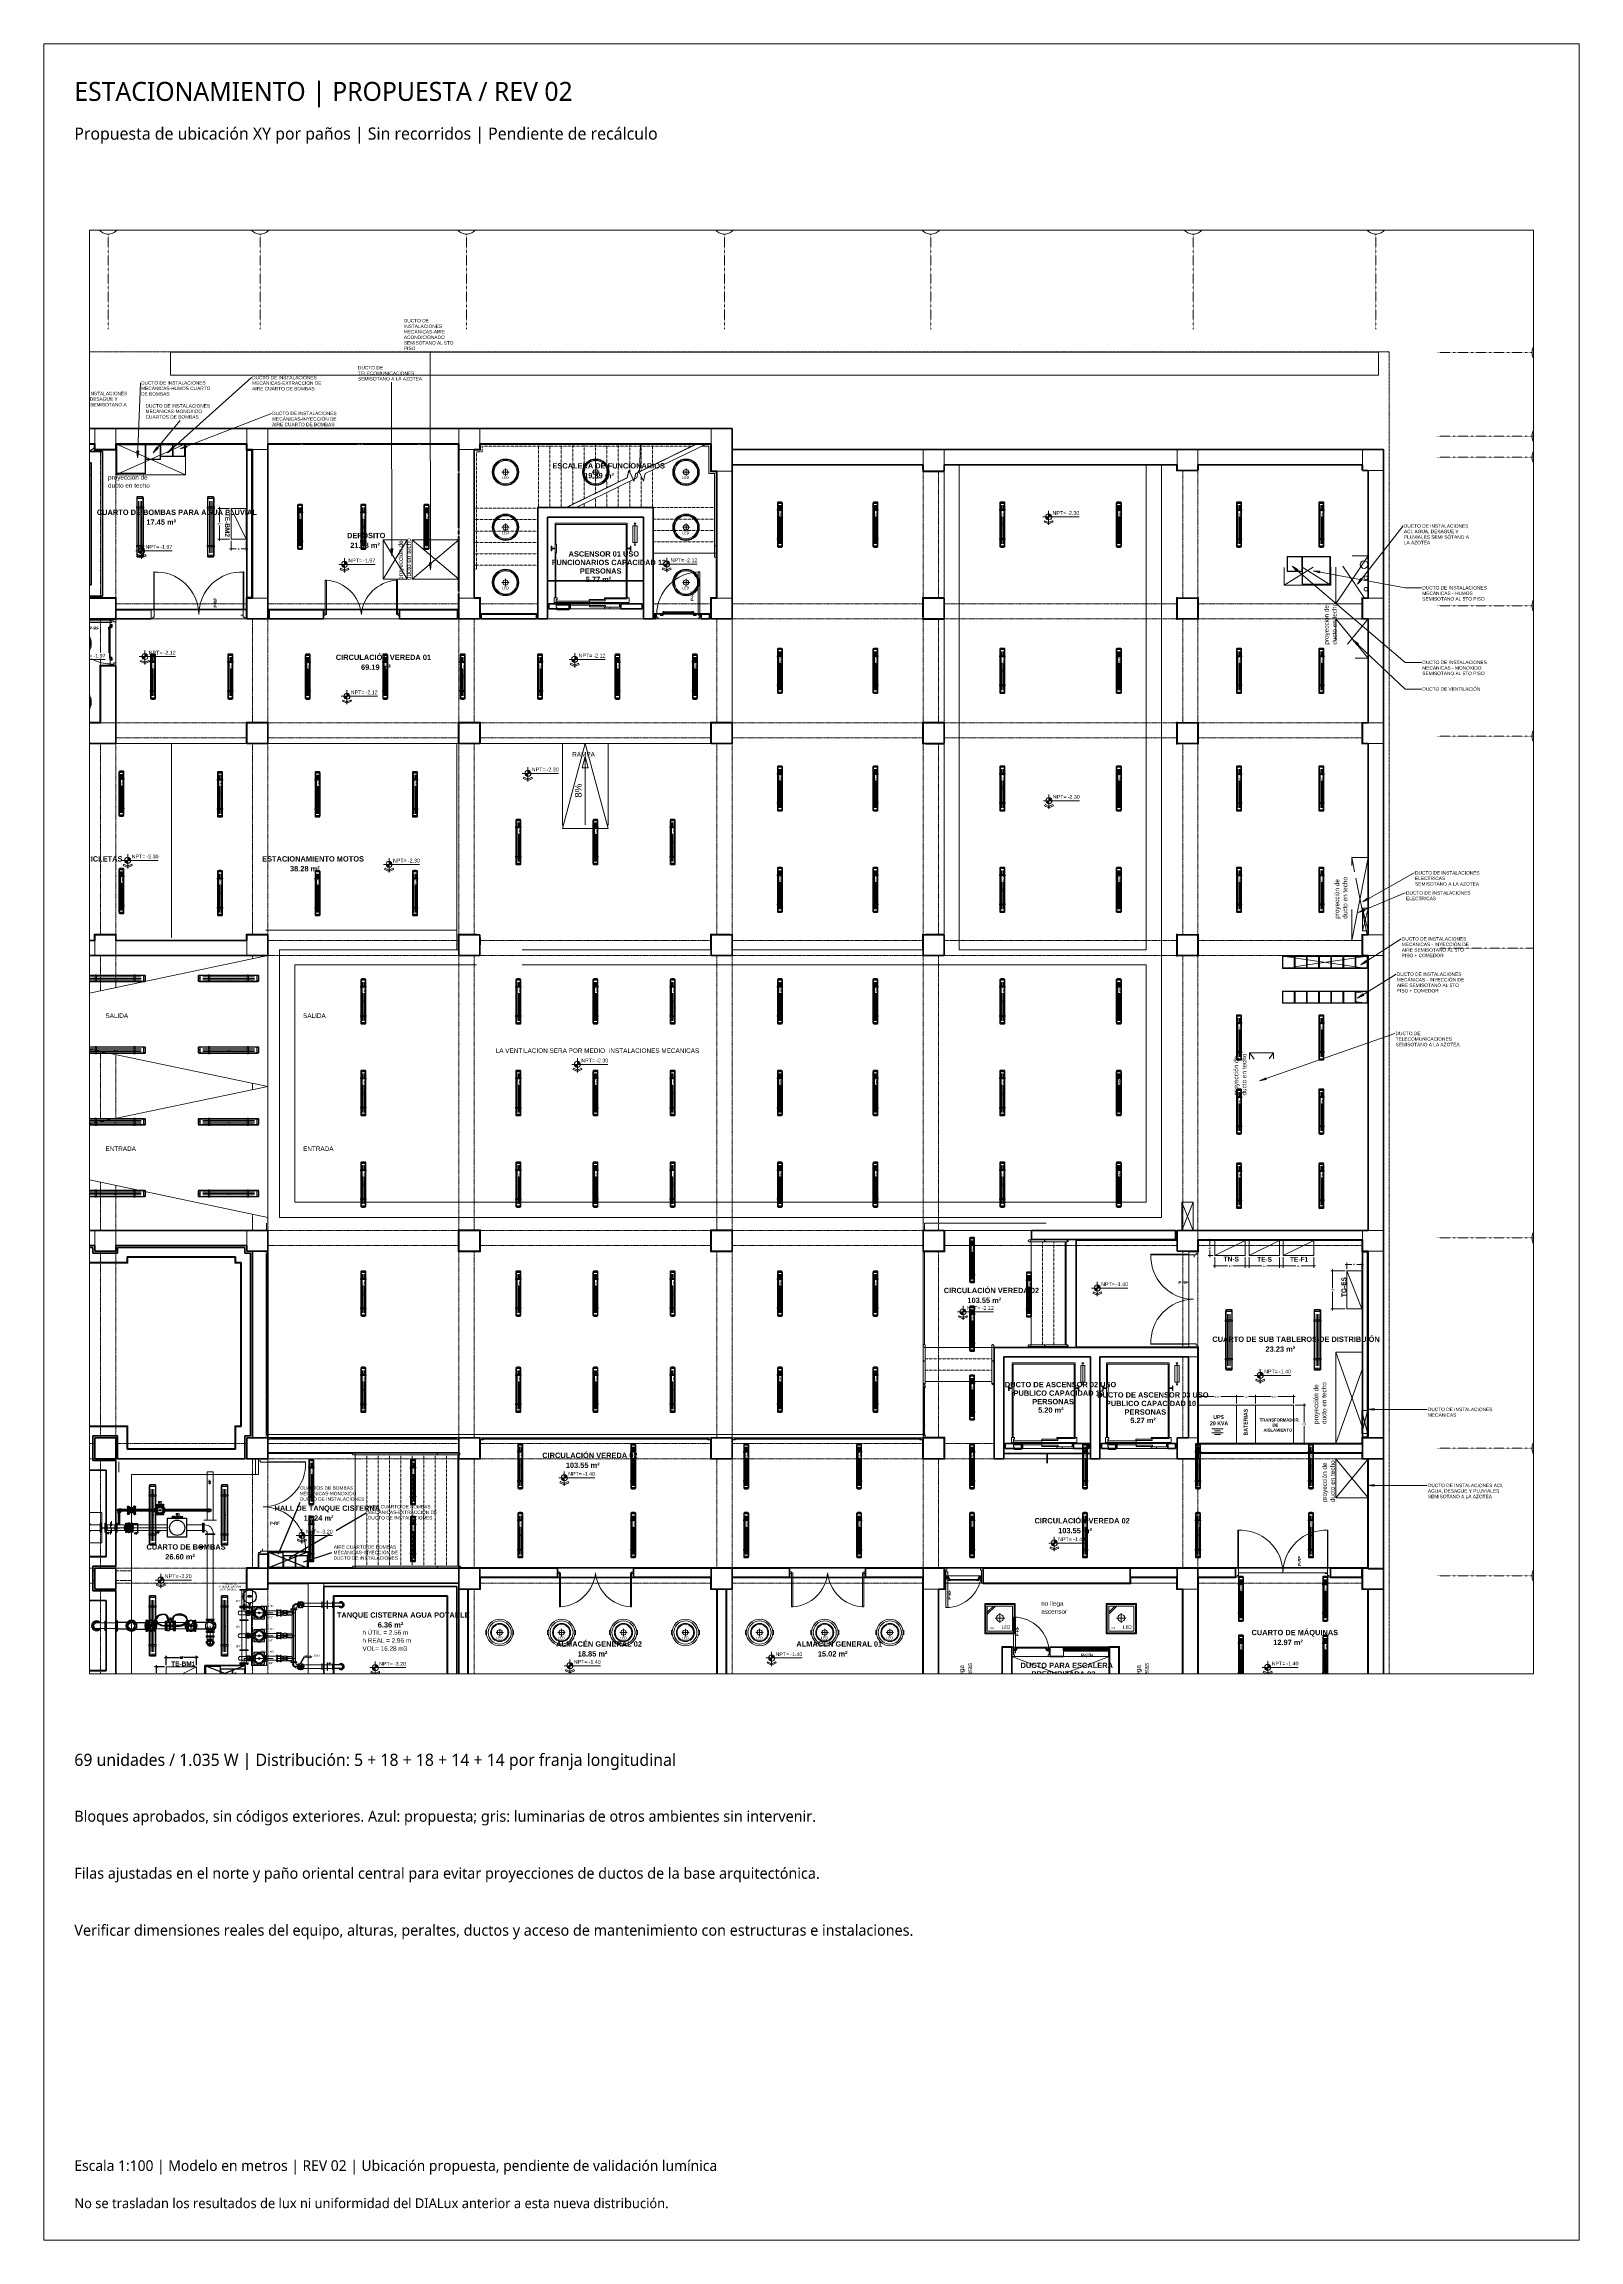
# Paper-space layout 'IE_ESTACIONAMIENTO_A2_REV02' of a CAD drawing. Header units: metres, sheet in millimetres. Extents: x 8 to 412, y 8 to 586.
# The model-space entities are those that its viewports show. They can reach past a viewport. Long polylines and large blocks are cut down to what shows.
import ezdxf

# ---------------------------------------------------------------- set-up
doc = ezdxf.new("R2010")
doc.units = ezdxf.units.M
for name, pattern in [('Dash', [0.635, 0.3175, -0.3175]), ('Dash Dot 3_16_', [0.79375, 0.47625, -0.15875, 0, -0.15875]), ('Dash_2_', [0.635, 0.3175, -0.3175]), ('Derribado', [0.4, 0.28, -0.12]), ('IMPORT--IS-60 Cisternas 01-HT-Rev_C$0$CENTER2', [2857.5, 1905, -317.5, 317.5, -317.5]), ('IMPORT--IS-60 Cisternas 01-HT-Rev_C$0$HIDDEN2', [18.75, 12.5, -6.25]), ('IMPORT-CENTER2', [112.5, 75, -12.5, 12.5, -12.5]), ('IMPORT-HIDDEN2 _2_', [476.25, 317.5, -158.75]), ('Trazo pequeño', [0.3, 0.2, -0.1])]:
    doc.linetypes.add(name, pattern=pattern)
doc.layers.get('0').update_dxf_attribs({"color": 8})
doc.layers.get('Defpoints').update_dxf_attribs({"color": 8})
for name, color, linetype, lineweight in [('A-ANNO-NOTE', 8, 'Continuous', 9), ('A-AREA', 8, 'Continuous', 9), ('A-AREA-IDEN', 8, 'Continuous', 9), ('A-DETL', 8, 'Continuous', 9), ('A-DETL-THIN', 8, 'Continuous', 9), ('A-DOOR', 8, 'Continuous', 9), ('A-DOOR-FRAM', 8, 'Continuous', 18), ('A-FLOR', 8, 'Continuous', 18), ('A-FLOR-HRAL', 8, 'Continuous', 9), ('A-FLOR-HRAL-MBND', 8, 'Trazo pequeño', 9), ('A-GLAZ', 8, 'Continuous', 9), ('A-GLAZ-SILL', 8, 'Continuous', 9), ('A-SIGN', 8, 'Continuous', 9), ('A-WALL', 8, 'Continuous', 9), ('C-PROP-LINE', 8, 'Continuous', 9), ('G-ANNO-DIMS', 8, 'Continuous', 9), ('G-ANNO-TEXT', 8, 'Continuous', 9), ('I-WALL', 8, 'Continuous', 9), ('Q-SPCQ', 8, 'Continuous', 9), ('S-BEAM', 8, 'Continuous', 9), ('S-COLS', 8, 'Continuous', 9), ('S-FNDN', 8, 'Continuous', 9), ('S-GRID', 8, 'Continuous', 9), ('S-GRID-IDEN', 8, 'Continuous', 9), ('S-STRS', 8, 'Continuous', 9), ('S-STRS-MBND', 8, 'Trazo pequeño', 9)]:
    doc.layers.add(name, color=color, linetype=linetype, lineweight=lineweight)
for name, color, linetype, lineweight, true_color in [('IE-LAMINA', 5, 'Continuous', 18, 0x243849), ('IE-LUM-EST-PROPUESTA-R02', 5, 'Continuous', 18, 0x006b9f), ('IE-LUM-L-01', 5, 'Continuous', 18, 0x126b94), ('IE-LUM-L-01-15', 5, 'Continuous', 18, 0x126b94), ('IE-LUM-L-02', 5, 'Continuous', 18, 0x126b94), ('IE-LUM-L-03-IP65', 5, 'Continuous', 18, 0x126b94), ('IE-LUM-L-04B', 5, 'Continuous', 18, 0x126b94)]:
    doc.layers.add(name, color=color, linetype=linetype, lineweight=lineweight, true_color=true_color)
doc.layers.add('REF-ACI-BOMBAS', color=9, linetype='Continuous')
doc.styles.add('Arial', font='arial.ttf', dxfattribs={"height": 0.12})
doc.styles.add('Arial Narrow_B', font='ARIALNB.TTF', dxfattribs={"height": 0.125})
doc.styles.add('Arial Narrow_B_1', font='ARIALNB.TTF', dxfattribs={"height": 0.35})
doc.styles.add('Arial Narrow_B_2', font='ARIALNB.TTF', dxfattribs={"height": 0.1})
doc.styles.add('Arial Narrow_B_3', font='ARIALNB.TTF', dxfattribs={"height": 0.08})
doc.styles.add('Arial_1', font='arial.ttf', dxfattribs={"height": 0.05})
doc.styles.add('Arial_2', font='arial.ttf', dxfattribs={"height": 0.09})
doc.styles.add('Arial_5', font='arial.ttf', dxfattribs={"height": 0.1})
doc.styles.add('Arial_6', font='arial.ttf', dxfattribs={"height": 0.045})
doc.styles.add('Arial_7', font='arial.ttf', dxfattribs={"height": 0.18})
doc.styles.add('Arial_B', font='arialbd.ttf', dxfattribs={"width": 0.85, "height": 0.08})
doc.styles.add('Arial_B_3', font='arialbd.ttf', dxfattribs={"width": 0.8, "height": 0.14})
doc.styles.add('EI_LUM_BOLD', font='OpenSans-Semibold.ttf')
doc.styles.add('EI_LUM_REGULAR', font='OpenSans-Regular.ttf')
doc.styles.add('RomanS', font='romans__.ttf', dxfattribs={"height": 0.045})
doc.styles.add('RomanS_1', font='romans__.ttf', dxfattribs={"height": 0.024604})

# ---------------------------------------------------------------- blocks, each defined once
blk = doc.blocks.new('ARQ-P011PuertaEnmalladaTrenzada02Hojas - 2_0Mx2_425m-6088017-NIV_A_S01_SÓTANO 1')
at = {"layer": 'A-DOOR', "lineweight": 18}
for p, q in [((-0.95, 0), (-0.95, 0.899)), ((-0.92, 0.899), (-0.95, 0.899)), ((-0.92, 0), (-0.92, 0.899)), ((0.92, 0), (0.92, 0.899)), ((0.92, 0.899), (0.95, 0.899)), ((0.95, 0), (0.95, 0.899)), ((-0.95, 0), (-0.92, 0)), ((0.95, 0), (0.92, 0))]:
    blk.add_line(p, q, dxfattribs=at)
for centre, radius, start, end in [((-0.985, -0.088), 0.989, 5.11366, 86.21336), ((0.985, -0.088), 0.989, 93.78664, 174.88634), ((-0.975, 0), 0.025, 360, 180), ((-0.975, 0), 0.025, 145.33669, 180), ((-0.975, 0), 0.025, 180, 360), ((-0.975, 0), 0.025, 180, 214.66331), ((-0.975, 0), 0.025, 109.30153, 142.41106), ((-0.975, 0), 0.025, 75, 105), ((-0.975, 0), 0.025, 37.58894, 70.69847), ((-0.975, 0), 0.025, 0, 34.66331), ((-0.975, 0), 0.025, 325.33669, 0), ((0.975, 0), 0.025, 360, 180), ((0.975, 0), 0.025, 145.33669, 180), ((0.975, 0), 0.025, 109.30153, 142.41106), ((0.975, 0), 0.025, 75, 105), ((0.975, 0), 0.025, 37.58894, 70.69847), ((0.975, 0), 0.025, 360, 34.66331), ((-0.975, 0), 0.025, 217.58894, 250.69847), ((-0.975, 0), 0.025, 255, 285), ((-0.975, 0), 0.025, 289.30153, 322.41106), ((0.975, 0), 0.025, 180, 360), ((0.975, 0), 0.025, 180, 214.66331), ((0.975, 0), 0.025, 217.58894, 250.69847), ((0.975, 0), 0.025, 255, 288.50489), ((0.975, 0), 0.025, 289.30153, 322.41106), ((0.975, 0), 0.025, 325.33669, 360)]:
    blk.add_arc(centre, radius, start, end, dxfattribs=at)
blk = doc.blocks.new('ARQ-PuertaCortafuegoConBarraAntipanico - Pcf_1_20x2_30-5780689-NIV_A_S01_SÓTANO 1')
at = {"layer": 'A-DOOR', "lineweight": 18}
for p, q in [((-0.57, -0.035), (-0.52, -0.035)), ((-0.57, -1.175), (-0.57, -0.035)), ((-0.52, -0.035), (-0.52, -1.175)), ((-0.442, -0.026), (-0.469, -0.026)), ((-0.442, -0.026), (-0.469, -0.026)), ((-0.469, -0.028), (-0.469, -0.026)), ((-0.442, -0.028), (-0.469, -0.028)), ((-0.469, -0.028), (-0.469, -0.03)), ((-0.469, -0.03), (-0.442, -0.03)), ((-0.469, -0.048), (-0.469, -0.03)), ((-0.442, -0.048), (-0.469, -0.048)), ((-0.469, -0.048), (-0.469, -0.054)), ((-0.442, -0.051), (-0.469, -0.054)), ((-0.469, -0.054), (-0.469, -0.067)), ((-0.442, -0.066), (-0.469, -0.067)), ((-0.469, -0.067), (-0.469, -0.078)), ((-0.442, -0.09), (-0.469, -0.078)), ((-0.442, -0.026), (-0.442, -0.028)), ((-0.441, -0.026), (-0.442, -0.026)), ((-0.442, -0.026), (-0.442, -0.026)), ((-0.442, -0.028), (-0.442, -0.026)), ((-0.442, -0.026), (-0.441, -0.026)), ((-0.442, -0.03), (-0.442, -0.028)), ((-0.442, -0.028), (-0.442, -0.028)), ((-0.441, -0.028), (-0.442, -0.028)), ((-0.442, -0.029), (-0.442, -0.03)), ((-0.442, -0.03), (-0.442, -0.048)), ((-0.442, -0.048), (-0.442, -0.03)), ((-0.441, -0.03), (-0.442, -0.03)), ((-0.442, -0.051), (-0.442, -0.048)), ((-0.442, -0.048), (-0.442, -0.051)), ((-0.441, -0.048), (-0.442, -0.048)), ((-0.442, -0.051), (-0.442, -0.049)), ((-0.442, -0.051), (-0.442, -0.066)), ((-0.442, -0.066), (-0.442, -0.051)), ((-0.442, -0.066), (-0.442, -0.082)), ((-0.441, -0.066), (-0.442, -0.066)), ((-0.442, -0.083), (-0.442, -0.082)), ((-0.442, -0.083), (-0.442, -0.09)), ((-0.442, -0.09), (-0.441, -0.09)), ((-0.441, -0.026), (-0.441, -0.028)), ((-0.441, -0.026), (-0.441, -0.026)), ((-0.42, -0.026), (-0.441, -0.026)), ((-0.441, -0.028), (-0.441, -0.026)), ((-0.42, -0.026), (-0.441, -0.026)), ((-0.441, -0.028), (-0.441, -0.028)), ((-0.441, -0.028), (-0.441, -0.03)), ((-0.42, -0.028), (-0.441, -0.028)), ((-0.441, -0.03), (-0.441, -0.029)), ((-0.441, -0.03), (-0.441, -0.048)), ((-0.441, -0.03), (-0.42, -0.03)), ((-0.441, -0.048), (-0.441, -0.03)), ((-0.441, -0.051), (-0.441, -0.048)), ((-0.441, -0.048), (-0.441, -0.051)), ((-0.42, -0.048), (-0.441, -0.048)), ((-0.441, -0.049), (-0.441, -0.051)), ((-0.441, -0.051), (-0.441, -0.066)), ((-0.441, -0.066), (-0.441, -0.051)), ((-0.42, -0.054), (-0.441, -0.051)), ((-0.441, -0.082), (-0.441, -0.066)), ((-0.435, -0.066), (-0.441, -0.066)), ((-0.42, -0.078), (-0.441, -0.09)), ((-0.441, -0.082), (-0.441, -0.083)), ((-0.441, -0.09), (-0.441, -0.083)), ((-0.435, -0.026), (-0.435, -0.027)), ((-0.424, -0.026), (-0.435, -0.026)), ((-0.435, -0.027), (-0.424, -0.027)), ((-0.435, -0.028), (-0.42, -0.028)), ((-0.435, -0.028), (-0.435, -0.028)), ((-0.42, -0.028), (-0.435, -0.028)), ((-0.435, -0.066), (-0.435, -0.058)), ((-0.424, -0.026), (-0.42, -0.026)), ((-0.42, -0.026), (-0.41, -0.026)), ((-0.42, -0.03), (-0.42, -0.028)), ((-0.42, -0.028), (-0.42, -0.028)), ((-0.42, -0.03), (-0.42, -0.048)), ((-0.42, -0.054), (-0.42, -0.048)), ((-0.42, -0.05), (-0.417, -0.05)), ((-0.42, -0.057), (-0.42, -0.054)), ((-0.42, -0.061), (-0.42, -0.063)), ((-0.42, -0.065), (-0.42, -0.076)), ((-0.42, -0.078), (-0.42, -0.076)), ((-0.417, -0.05), (-0.408, -0.05)), ((-0.401, -0.117), (-0.386, -0.117)), ((-0.395, -0.128), (-0.387, -0.128)), ((-0.387, -0.128), (-0.376, -0.128)), ((-0.386, -0.117), (-0.378, -0.117)), ((-0.385, -0.121), (-0.385, -0.079)), ((-0.378, -0.116), (-0.378, -0.073)), ((-0.369, -0.098), (-0.378, -0.097)), ((-0.376, -0.106), (-0.377, -0.099)), ((-0.376, -0.127), (-0.368, -0.125)), ((-0.376, -0.128), (-0.375, -0.126)), ((-0.375, -0.125), (-0.375, -0.125)), ((-0.366, -0.098), (-0.368, -0.098)), ((-0.365, -0.124), (-0.367, -0.124)), ((-0.342, -0.097), (-0.366, -0.098)), ((-0.341, -0.122), (-0.365, -0.124)), ((-0.342, -0.097), (-0.341, -0.098)), ((0.342, -0.098), (-0.341, -0.098)), ((-0.341, -0.102), (-0.341, -0.098)), ((-0.341, -0.121), (0.342, -0.121)), ((-0.341, -0.122), (-0.34, -0.122)), ((0.341, -0.122), (0.34, -0.121)), ((0.342, -0.097), (0.341, -0.097)), ((0.341, -0.122), (0.366, -0.124)), ((0.342, -0.097), (0.367, -0.097)), ((0.342, -0.098), (0.342, -0.104)), ((0.366, -0.124), (0.368, -0.124)), ((0.367, -0.097), (0.369, -0.098)), ((0.368, -0.124), (0.376, -0.125)), ((0.378, -0.097), (0.37, -0.097)), ((0.376, -0.117), (0.376, -0.123)), ((0.376, -0.125), (0.376, -0.123)), ((0.376, -0.125), (0.376, -0.125)), ((0.376, -0.126), (0.377, -0.128)), ((0.377, -0.096), (0.377, -0.097)), ((0.377, -0.128), (0.388, -0.128)), ((0.379, -0.073), (0.379, -0.116)), ((0.379, -0.117), (0.386, -0.117)), ((0.386, -0.079), (0.386, -0.121)), ((0.386, -0.117), (0.402, -0.117)), ((0.388, -0.128), (0.396, -0.128)), ((0.409, -0.05), (0.418, -0.05)), ((0.411, -0.026), (0.421, -0.026)), ((0.418, -0.05), (0.419, -0.05)), ((0.419, -0.06), (0.419, -0.028)), ((0.419, -0.028), (0.419, -0.028)), ((0.419, -0.06), (0.419, -0.062)), ((0.419, -0.062), (0.419, -0.067)), ((0.44, -0.066), (0.419, -0.067)), ((0.419, -0.067), (0.419, -0.072)), ((0.421, -0.026), (0.425, -0.026)), ((0.44, -0.028), (0.421, -0.028)), ((0.44, -0.051), (0.421, -0.054)), ((0.423, -0.027), (0.422, -0.027)), ((0.422, -0.03), (0.44, -0.03)), ((0.44, -0.09), (0.422, -0.079)), ((0.44, -0.026), (0.425, -0.026)), ((0.44, -0.026), (0.425, -0.026)), ((0.44, -0.048), (0.425, -0.048)), ((0.44, -0.026), (0.44, -0.028)), ((0.442, -0.026), (0.44, -0.026)), ((0.44, -0.026), (0.44, -0.026)), ((0.44, -0.028), (0.44, -0.026)), ((0.44, -0.026), (0.442, -0.026)), ((0.44, -0.03), (0.44, -0.028)), ((0.44, -0.028), (0.44, -0.028)), ((0.442, -0.028), (0.44, -0.028)), ((0.44, -0.029), (0.44, -0.03)), ((0.44, -0.03), (0.44, -0.048)), ((0.44, -0.048), (0.44, -0.03)), ((0.442, -0.03), (0.44, -0.03)), ((0.44, -0.051), (0.44, -0.048)), ((0.44, -0.048), (0.44, -0.051)), ((0.442, -0.048), (0.44, -0.048)), ((0.44, -0.051), (0.44, -0.049)), ((0.44, -0.051), (0.44, -0.066)), ((0.44, -0.066), (0.44, -0.051)), ((0.44, -0.066), (0.44, -0.082)), ((0.442, -0.066), (0.44, -0.066)), ((0.44, -0.083), (0.44, -0.082)), ((0.44, -0.083), (0.44, -0.09)), ((0.44, -0.09), (0.442, -0.09)), ((0.469, -0.026), (0.442, -0.026)), ((0.442, -0.028), (0.442, -0.026)), ((0.469, -0.026), (0.442, -0.026)), ((0.442, -0.026), (0.442, -0.028)), ((0.442, -0.026), (0.442, -0.026)), ((0.442, -0.028), (0.442, -0.03)), ((0.469, -0.028), (0.442, -0.028)), ((0.442, -0.028), (0.442, -0.028)), ((0.442, -0.03), (0.442, -0.029)), ((0.442, -0.048), (0.442, -0.03)), ((0.442, -0.03), (0.469, -0.03)), ((0.442, -0.03), (0.442, -0.048)), ((0.442, -0.048), (0.442, -0.049)), ((0.442, -0.048), (0.442, -0.051)), ((0.469, -0.048), (0.442, -0.048)), ((0.442, -0.051), (0.442, -0.048)), ((0.442, -0.066), (0.442, -0.051)), ((0.469, -0.054), (0.442, -0.051)), ((0.442, -0.051), (0.442, -0.066)), ((0.469, -0.067), (0.442, -0.066)), ((0.442, -0.082), (0.442, -0.066)), ((0.469, -0.078), (0.442, -0.09)), ((0.442, -0.082), (0.442, -0.083)), ((0.442, -0.09), (0.442, -0.083)), ((0.469, -0.026), (0.469, -0.028)), ((0.469, -0.03), (0.469, -0.028)), ((0.469, -0.03), (0.469, -0.048)), ((0.469, -0.054), (0.469, -0.048)), ((0.469, -0.067), (0.469, -0.054)), ((0.469, -0.078), (0.469, -0.067)), ((-0.52, -1.175), (-0.57, -1.175))]:
    blk.add_line(p, q, dxfattribs=at)
at = {"layer": 'A-DOOR', "lineweight": 18, "flags": 128}
for points in [[(-0.376, -0.096), (-0.377, -0.086), (-0.378, -0.075)], [(-0.378, -0.118), (-0.377, -0.126), (-0.376, -0.128)], [(-0.368, -0.098), (-0.369, -0.098), (-0.369, -0.098)], [(-0.367, -0.124), (-0.368, -0.124), (-0.368, -0.125)], [(-0.341, -0.098), (-0.339, -0.104), (-0.338, -0.107), (-0.337, -0.109)], [(-0.34, -0.122), (-0.338, -0.116), (-0.337, -0.112), (-0.337, -0.11)], [(0.341, -0.097), (0.339, -0.103), (0.338, -0.106), (0.338, -0.108)], [(0.34, -0.121), (0.338, -0.115), (0.338, -0.112), (0.338, -0.11)], [(0.368, -0.124), (0.368, -0.124), (0.368, -0.124)], [(0.369, -0.098), (0.37, -0.097), (0.37, -0.097)], [(0.379, -0.075), (0.378, -0.086), (0.377, -0.096)], [(0.377, -0.128), (0.378, -0.126), (0.379, -0.118)], [(0.419, -0.028), (0.42, -0.028), (0.421, -0.028)], [(0.422, -0.03), (0.423, -0.039), (0.425, -0.048)]]:
    blk.add_lwpolyline(points, dxfattribs=at)
at = {"layer": 'A-DOOR', "lineweight": 18}
blk.add_arc((-0.57, -0.035), 1.14, 270, 360, dxfattribs=at)
for centre, major_axis, start_param, end_param in [((-0.377, -0.112), (-0.0008, 0.015), 3.714192, 5.173676), ((-0.368, -0.111), (-0.0007, 0.0132), 3.714192, 6.855784), ((-0.369, -0.111), (-0.0007, 0.0135), 3.714192, 6.070386), ((-0.369, -0.111), (-0.0007, 0.0135), 6.222091, 6.277116), ((-0.368, -0.111), (-0.0007, 0.0132), 0.572599, 1.169929), ((-0.368, -0.111), (-0.0007, 0.0132), 1.972043, 3.714192), ((-0.369, -0.111), (-0.0007, 0.0135), 2.928793, 3.714192), ((-0.366, -0.111), (-0.0007, 0.0132), 6.280511, 6.855784), ((-0.366, -0.111), (-0.0007, 0.0132), 3.714192, 6.277935), ((-0.366, -0.111), (-0.0007, 0.0132), 0.572599, 3.144267), ((-0.366, -0.111), (-0.0007, 0.0132), 3.146843, 3.714192), ((-0.341, -0.11), (-0.0006, 0.0124), 3.714192, 6.283722), ((-0.34, -0.11), (-0.0006, 0.0119), 5.955572, 6.855784), ((-0.341, -0.11), (-0.0006, 0.0124), 2.928793, 3.714192), ((-0.34, -0.11), (-0.0006, 0.0119), 4.775232, 5.73224), ((-0.34, -0.11), (-0.0006, 0.0119), 3.714192, 4.733512), ((-0.34, -0.11), (-0.0006, 0.0119), 2.608853, 3.714192), ((0.341, -0.109), (0.0006, 0.0119), 0.550945, 1.44545), ((0.341, -0.109), (0.0006, 0.0119), 1.615892, 2.568994), ((0.341, -0.109), (0.0006, 0.0119), 2.572338, 3.354392), ((0.341, -0.109), (0.0006, 0.0119), 5.710586, 6.772268), ((0.342, -0.109), (0.0006, 0.0124), 6.282648, 7.826661), ((0.342, -0.109), (0.0006, 0.0124), 1.550882, 2.568994), ((0.342, -0.109), (0.0006, 0.0124), 2.568994, 3.354392), ((0.366, -0.111), (0.0007, 0.0132), 0.00525, 2.568994), ((0.366, -0.111), (0.0007, 0.0132), 2.568994, 3.136342), ((0.366, -0.111), (0.0007, 0.0132), 3.138918, 5.710586), ((0.366, -0.111), (0.0007, 0.0132), 5.710586, 6.28586), ((0.368, -0.111), (0.0007, 0.0132), 5.710586, 8.852179), ((0.368, -0.111), (0.0007, 0.0132), 2.568994, 4.311143), ((0.369, -0.111), (0.0007, 0.0135), 0.212799, 2.568994), ((0.369, -0.111), (0.0007, 0.0135), 2.568994, 3.354392), ((0.368, -0.111), (0.0007, 0.0132), 5.113256, 5.710586), ((0.369, -0.111), (0.0007, 0.0135), 0.002597, 0.061094), ((0.377, -0.111), (0.0007, 0.0141), 0.86827, 2.568994)]:
    blk.add_ellipse(centre, major_axis=major_axis, ratio=0.032529, start_param=start_param, end_param=end_param, dxfattribs=at)
for points in [[(-0.42, -0.057), (-0.422, -0.057), (-0.428, -0.057), (-0.433, -0.058), (-0.435, -0.058)], [(-0.435, -0.066), (-0.435, -0.07), (-0.435, -0.076), (-0.435, -0.083), (-0.435, -0.085), (-0.435, -0.086)], [(-0.435, -0.086), (-0.433, -0.084), (-0.428, -0.081), (-0.423, -0.078), (-0.42, -0.076)], [(-0.424, -0.028), (-0.424, -0.027), (-0.424, -0.027), (-0.424, -0.026)], [(-0.424, -0.026), (-0.424, -0.026), (-0.424, -0.026), (-0.424, -0.026), (-0.424, -0.026)], [(-0.421, -0.062), (-0.421, -0.061), (-0.421, -0.059), (-0.422, -0.058)], [(-0.421, -0.065), (-0.421, -0.065), (-0.421, -0.064), (-0.421, -0.063), (-0.421, -0.062)], [(-0.42, -0.027), (-0.42, -0.027), (-0.42, -0.026), (-0.42, -0.026)], [(-0.42, -0.026), (-0.42, -0.026), (-0.42, -0.027), (-0.42, -0.027)], [(-0.412, -0.065), (-0.413, -0.063), (-0.415, -0.058), (-0.417, -0.052), (-0.417, -0.05)], [(-0.417, -0.05), (-0.417, -0.052), (-0.415, -0.058), (-0.413, -0.063), (-0.412, -0.065)], [(-0.404, -0.111), (-0.406, -0.107), (-0.41, -0.1), (-0.412, -0.094), (-0.414, -0.09)], [(-0.398, -0.09), (-0.401, -0.087), (-0.406, -0.079), (-0.41, -0.07), (-0.412, -0.065)], [(-0.412, -0.065), (-0.41, -0.07), (-0.406, -0.079), (-0.401, -0.087), (-0.398, -0.09)], [(-0.41, -0.026), (-0.41, -0.026), (-0.41, -0.027), (-0.411, -0.029), (-0.411, -0.031), (-0.411, -0.033), (-0.41, -0.034)], [(-0.394, -0.046), (-0.396, -0.043), (-0.401, -0.037), (-0.406, -0.03), (-0.409, -0.027), (-0.41, -0.026)], [(-0.41, -0.034), (-0.41, -0.035), (-0.41, -0.039), (-0.409, -0.044), (-0.408, -0.048), (-0.408, -0.05)], [(-0.408, -0.05), (-0.407, -0.052), (-0.406, -0.058), (-0.404, -0.063), (-0.403, -0.065)], [(-0.403, -0.114), (-0.403, -0.113), (-0.404, -0.112), (-0.404, -0.111), (-0.404, -0.111)], [(-0.403, -0.065), (-0.401, -0.07), (-0.398, -0.079), (-0.393, -0.087), (-0.391, -0.09)], [(-0.402, -0.116), (-0.402, -0.115), (-0.402, -0.115), (-0.402, -0.114), (-0.403, -0.114)], [(-0.401, -0.117), (-0.401, -0.117), (-0.401, -0.116), (-0.402, -0.116), (-0.402, -0.116)], [(-0.395, -0.128), (-0.396, -0.128), (-0.397, -0.127), (-0.399, -0.123), (-0.4, -0.119), (-0.401, -0.117)], [(-0.394, -0.096), (-0.395, -0.095), (-0.396, -0.093), (-0.397, -0.091), (-0.398, -0.09)], [(-0.398, -0.09), (-0.397, -0.091), (-0.396, -0.093), (-0.395, -0.095), (-0.394, -0.096)], [(-0.382, -0.063), (-0.384, -0.06), (-0.388, -0.054), (-0.392, -0.049), (-0.394, -0.046)], [(-0.387, -0.111), (-0.387, -0.108), (-0.389, -0.103), (-0.392, -0.098), (-0.394, -0.096)], [(-0.394, -0.096), (-0.392, -0.098), (-0.389, -0.103), (-0.387, -0.108), (-0.387, -0.111)], [(-0.391, -0.09), (-0.389, -0.093), (-0.387, -0.097), (-0.384, -0.102), (-0.382, -0.104)], [(-0.387, -0.111), (-0.387, -0.111), (-0.387, -0.111), (-0.387, -0.111), (-0.387, -0.111)], [(-0.387, -0.111), (-0.387, -0.112), (-0.386, -0.114), (-0.386, -0.116), (-0.386, -0.117)], [(-0.387, -0.111), (-0.387, -0.111), (-0.387, -0.111), (-0.387, -0.111), (-0.387, -0.111)], [(-0.387, -0.128), (-0.387, -0.128), (-0.386, -0.127), (-0.386, -0.125), (-0.385, -0.123)], [(-0.386, -0.123), (-0.386, -0.125), (-0.386, -0.127), (-0.387, -0.128), (-0.387, -0.128)], [(-0.385, -0.12), (-0.385, -0.119), (-0.385, -0.118), (-0.386, -0.117)], [(-0.386, -0.117), (-0.386, -0.118), (-0.385, -0.12), (-0.385, -0.122), (-0.386, -0.123)], [(-0.385, -0.123), (-0.385, -0.122), (-0.385, -0.122), (-0.385, -0.121)], [(-0.379, -0.069), (-0.379, -0.068), (-0.38, -0.066), (-0.381, -0.064), (-0.382, -0.063)], [(-0.382, -0.104), (-0.381, -0.105), (-0.38, -0.107), (-0.379, -0.11), (-0.379, -0.111)], [(-0.378, -0.072), (-0.378, -0.071), (-0.378, -0.07), (-0.379, -0.069)], [(-0.379, -0.111), (-0.379, -0.112), (-0.378, -0.114), (-0.378, -0.116), (-0.378, -0.117)], [(-0.378, -0.117), (-0.378, -0.117), (-0.378, -0.117), (-0.378, -0.117), (-0.378, -0.118)], [(0.383, -0.063), (0.382, -0.064), (0.381, -0.066), (0.38, -0.068), (0.379, -0.069)], [(0.379, -0.069), (0.379, -0.07), (0.379, -0.071), (0.379, -0.072)], [(0.379, -0.117), (0.379, -0.116), (0.379, -0.114), (0.379, -0.112), (0.38, -0.111)], [(0.379, -0.118), (0.379, -0.117), (0.379, -0.117), (0.379, -0.117), (0.379, -0.117)], [(0.38, -0.111), (0.38, -0.11), (0.381, -0.107), (0.382, -0.105), (0.383, -0.104)], [(0.395, -0.046), (0.393, -0.049), (0.389, -0.054), (0.385, -0.06), (0.383, -0.063)], [(0.383, -0.104), (0.384, -0.102), (0.387, -0.097), (0.39, -0.093), (0.392, -0.09)], [(0.387, -0.111), (0.387, -0.112), (0.387, -0.114), (0.386, -0.116), (0.386, -0.117)], [(0.386, -0.117), (0.387, -0.116), (0.387, -0.114), (0.387, -0.112), (0.387, -0.111)], [(0.386, -0.117), (0.386, -0.118), (0.386, -0.119), (0.386, -0.12)], [(0.386, -0.123), (0.386, -0.122), (0.386, -0.12), (0.386, -0.118), (0.386, -0.117)], [(0.386, -0.121), (0.386, -0.122), (0.386, -0.122), (0.386, -0.123)], [(0.386, -0.123), (0.386, -0.125), (0.387, -0.127), (0.387, -0.128), (0.388, -0.128)], [(0.388, -0.128), (0.388, -0.128), (0.387, -0.127), (0.387, -0.125), (0.386, -0.123)], [(0.395, -0.096), (0.393, -0.098), (0.39, -0.103), (0.388, -0.108), (0.387, -0.111)], [(0.387, -0.111), (0.387, -0.111), (0.387, -0.111), (0.387, -0.111), (0.387, -0.111)], [(0.387, -0.111), (0.387, -0.111), (0.387, -0.111), (0.387, -0.111), (0.388, -0.111)], [(0.388, -0.111), (0.388, -0.108), (0.39, -0.103), (0.393, -0.098), (0.395, -0.096)], [(0.392, -0.09), (0.394, -0.087), (0.398, -0.079), (0.402, -0.07), (0.404, -0.065)], [(0.411, -0.026), (0.41, -0.027), (0.407, -0.03), (0.401, -0.037), (0.397, -0.043), (0.395, -0.046)], [(0.399, -0.09), (0.398, -0.091), (0.397, -0.093), (0.395, -0.095), (0.395, -0.096)], [(0.395, -0.096), (0.395, -0.095), (0.397, -0.093), (0.398, -0.091), (0.399, -0.09)], [(0.402, -0.117), (0.401, -0.119), (0.399, -0.123), (0.397, -0.127), (0.396, -0.128), (0.396, -0.128)], [(0.413, -0.065), (0.411, -0.07), (0.406, -0.079), (0.401, -0.087), (0.399, -0.09)], [(0.399, -0.09), (0.402, -0.087), (0.407, -0.079), (0.411, -0.07), (0.413, -0.065)], [(0.403, -0.114), (0.403, -0.114), (0.403, -0.115), (0.402, -0.115), (0.402, -0.116)], [(0.402, -0.116), (0.402, -0.116), (0.402, -0.116), (0.402, -0.117), (0.402, -0.117)], [(0.405, -0.111), (0.405, -0.111), (0.404, -0.112), (0.404, -0.113), (0.403, -0.114)], [(0.404, -0.065), (0.404, -0.063), (0.406, -0.058), (0.408, -0.052), (0.409, -0.05)], [(0.415, -0.09), (0.413, -0.094), (0.41, -0.1), (0.407, -0.107), (0.405, -0.111)], [(0.409, -0.05), (0.409, -0.048), (0.41, -0.044), (0.411, -0.039), (0.411, -0.035), (0.411, -0.034)], [(0.411, -0.034), (0.411, -0.033), (0.411, -0.031), (0.411, -0.029), (0.411, -0.027), (0.411, -0.026), (0.411, -0.026)], [(0.418, -0.05), (0.417, -0.052), (0.415, -0.058), (0.414, -0.063), (0.413, -0.065)], [(0.413, -0.065), (0.414, -0.063), (0.416, -0.058), (0.417, -0.052), (0.418, -0.05)], [(0.418, -0.05), (0.419, -0.048), (0.419, -0.046), (0.419, -0.044)], [(0.421, -0.054), (0.421, -0.055), (0.42, -0.057), (0.42, -0.059), (0.419, -0.06)], [(0.419, -0.072), (0.42, -0.074), (0.421, -0.077), (0.422, -0.079), (0.422, -0.079)], [(0.421, -0.026), (0.421, -0.026), (0.421, -0.027), (0.421, -0.027)], [(0.421, -0.027), (0.421, -0.027), (0.421, -0.026), (0.421, -0.026)], [(0.421, -0.028), (0.421, -0.028), (0.421, -0.028), (0.422, -0.029), (0.422, -0.029), (0.422, -0.03)], [(0.425, -0.048), (0.424, -0.049), (0.424, -0.05), (0.422, -0.052), (0.422, -0.054), (0.421, -0.054)], [(0.425, -0.026), (0.425, -0.027), (0.425, -0.027), (0.425, -0.027)], [(0.425, -0.026), (0.425, -0.026), (0.425, -0.026), (0.425, -0.026), (0.425, -0.026)], [(0.425, -0.026), (0.425, -0.026), (0.425, -0.026), (0.425, -0.026)]]:
    blk.add_open_spline(points, degree=3, dxfattribs=at)
for points, knots in [([(-0.417, -0.05), (-0.418, -0.048), (-0.419, -0.044), (-0.419, -0.04), (-0.42, -0.037), (-0.42, -0.036)], [0, 0, 0, 0, 0.3333333, 0.6666667, 0.8492094, 0.8492094, 0.8492094, 0.8492094]), ([(-0.42, -0.037), (-0.42, -0.038), (-0.419, -0.04), (-0.419, -0.044), (-0.418, -0.048), (-0.417, -0.05)], [0.2039834, 0.2039834, 0.2039834, 0.2039834, 0.3333333, 0.6666667, 1, 1, 1, 1]), ([(-0.414, -0.09), (-0.415, -0.087), (-0.418, -0.08), (-0.419, -0.072), (-0.42, -0.069)], [0, 0, 0, 0, 0.5, 0.8628194, 0.8628194, 0.8628194, 0.8628194]), ([(-0.386, -0.116), (-0.386, -0.116), (-0.386, -0.114), (-0.386, -0.112), (-0.387, -0.111)], [0.11269, 0.11269, 0.11269, 0.11269, 0.5, 1, 1, 1, 1]), ([(0.42, -0.073), (0.419, -0.075), (0.418, -0.081), (0.416, -0.087), (0.415, -0.09)], [0.2898785, 0.2898785, 0.2898785, 0.2898785, 0.5, 1, 1, 1, 1]), ([(0.42, -0.043), (0.419, -0.044), (0.419, -0.046), (0.418, -0.048), (0.418, -0.05)], [0.5889567, 0.5889567, 0.5889567, 0.5889567, 0.6666667, 1, 1, 1, 1])]:
    blk.add_open_spline(points, degree=3, knots=knots, dxfattribs=at)
at = {"layer": 'A-DOOR-FRAM'}
for p, q in [((-0.54, 0.065), (-0.6, 0.065)), ((-0.6, 0.065), (-0.6, -0.065)), ((-0.57, -0.065), (-0.57, 0.015)), ((-0.57, 0.015), (-0.54, 0.015)), ((-0.54, 0.015), (-0.54, 0.065)), ((0.6, 0.065), (0.54, 0.065)), ((0.54, 0.065), (0.54, 0.015)), ((0.54, 0.015), (0.57, 0.015)), ((0.57, 0.015), (0.57, -0.065)), ((0.6, -0.065), (0.6, 0.065)), ((-0.6, -0.065), (-0.57, -0.065)), ((0.57, -0.065), (0.6, -0.065))]:
    blk.add_line(p, q, dxfattribs=at)
blk = doc.blocks.new('ARQ-PuertaDobleHojaCortafuego - Pcf_2_50x2_40-5768174-NIV_A_S01_SÓTANO 1')
at = {"layer": 'A-DOOR', "lineweight": 18}
for p, q in [((-0.72, 0.02), (-0.67, 0.02)), ((-0.745, -0.12), (-0.745, -1.117)), ((-0.731, -1.117), (-0.731, -0.12)), ((1.61, -1.117), (1.61, -0.12)), ((1.625, -0.12), (1.625, -1.117)), ((-0.731, -1.117), (-0.745, -1.117)), ((1.61, -1.117), (1.625, -1.117))]:
    blk.add_line(p, q, dxfattribs=at)
for centre, start, end in [((-0.69, 0.012), 267.19284, 359.40838), ((1.57, 0.012), 180.59162, 272.80716)]:
    blk.add_arc(centre, 1.13, start, end, dxfattribs=at)
at = {"layer": 'A-DOOR-FRAM'}
for p, q in [((-0.768, 0.12), (-0.81, 0.12)), ((-0.81, 0.12), (-0.81, -0.12)), ((-0.768, 0.07), (-0.768, 0.12)), ((-0.73, 0.07), (-0.768, 0.07)), ((-0.73, -0.12), (-0.73, 0.07)), ((1.648, 0.07), (1.61, 0.07)), ((1.61, 0.07), (1.61, -0.12)), ((1.69, 0.12), (1.648, 0.12)), ((1.648, 0.12), (1.648, 0.07)), ((1.69, -0.12), (1.69, 0.12)), ((-0.81, -0.12), (-0.73, -0.12)), ((1.61, -0.12), (1.69, -0.12))]:
    blk.add_line(p, q, dxfattribs=at)
blk = doc.blocks.new('ARQ-P011PuertaEnmalladaTrenzada02Hojas - 2_0Mx2_425m-4748548-NIV_A_S01_SÓTANO 1')
at = {"layer": 'A-DOOR', "lineweight": 18}
for p, q in [((-0.95, 0), (-0.95, 0.899)), ((-0.92, 0.899), (-0.95, 0.899)), ((-0.92, 0), (-0.92, 0.899)), ((0.92, 0), (0.92, 0.899)), ((0.92, 0.899), (0.95, 0.899)), ((0.95, 0), (0.95, 0.899)), ((-0.95, 0), (-0.92, 0)), ((0.95, 0), (0.92, 0))]:
    blk.add_line(p, q, dxfattribs=at)
for centre, radius, start, end in [((-0.985, -0.088), 0.989, 5.11366, 86.21336), ((0.985, -0.088), 0.989, 93.78664, 174.88634), ((-0.975, 0), 0.025, 360, 180), ((-0.975, 0), 0.025, 145.33669, 180), ((-0.975, 0), 0.025, 180, 360), ((-0.975, 0), 0.025, 180, 214.66331), ((-0.975, 0), 0.025, 109.30153, 142.41106), ((-0.975, 0), 0.025, 75, 105), ((-0.975, 0), 0.025, 37.58894, 70.69847), ((-0.975, 0), 0.025, 0, 34.66331), ((-0.975, 0), 0.025, 325.33669, 0), ((0.975, 0), 0.025, 360, 180), ((0.975, 0), 0.025, 145.33669, 180), ((0.975, 0), 0.025, 109.30153, 142.41106), ((0.975, 0), 0.025, 75, 105), ((0.975, 0), 0.025, 37.58894, 70.69847), ((0.975, 0), 0.025, 360, 34.66331), ((-0.975, 0), 0.025, 217.58894, 250.69847), ((-0.975, 0), 0.025, 255, 285), ((-0.975, 0), 0.025, 289.30153, 322.41106), ((0.975, 0), 0.025, 180, 360), ((0.975, 0), 0.025, 180, 214.66331), ((0.975, 0), 0.025, 217.58894, 250.69847), ((0.975, 0), 0.025, 255, 288.50489), ((0.975, 0), 0.025, 289.30153, 322.41106), ((0.975, 0), 0.025, 325.33669, 360)]:
    blk.add_arc(centre, radius, start, end, dxfattribs=at)
blk = doc.blocks.new('Tipo de barandal superior - Barandal superior_interno_-4758553-NIV_A_S01_SÓTANO 1')
at = {"layer": 'A-FLOR-HRAL'}
for p, q in [((40.58, 13.864), (40.53, 13.864)), ((40.53, 13.814), (40.58, 13.814)), ((40.98, 13.864), (40.58, 13.864)), ((40.58, 13.814), (40.98, 13.814))]:
    blk.add_line(p, q, dxfattribs=at)
at = {"layer": 'A-FLOR-HRAL', "flags": 128}
blk.add_lwpolyline([(40.98, 13.864), (40.971, 13.864), (40.962, 13.862), (40.954, 13.86), (40.947, 13.858), (40.941, 13.854), (40.937, 13.85), (40.933, 13.846), (40.932, 13.841), (40.932, 13.837), (40.933, 13.832), (40.937, 13.828), (40.941, 13.824), (40.947, 13.821), (40.954, 13.818), (40.962, 13.816), (40.971, 13.815), (40.98, 13.814)], dxfattribs=at)
at = {"layer": 'A-FLOR-HRAL'}
blk.add_arc((41.53, 13.839), 0.025, 270, 90, dxfattribs=at)
for points, knots in [([(40.53, 13.814), (40.528, 13.814), (40.525, 13.815), (40.52, 13.816), (40.518, 13.817), (40.516, 13.818), (40.514, 13.82), (40.513, 13.821), (40.511, 13.823), (40.51, 13.824), (40.508, 13.827), (40.507, 13.83), (40.505, 13.834), (40.505, 13.839), (40.505, 13.845), (40.507, 13.849), (40.508, 13.852), (40.51, 13.854), (40.511, 13.856), (40.513, 13.857), (40.515, 13.859), (40.517, 13.861), (40.519, 13.862), (40.521, 13.862), (40.525, 13.864), (40.528, 13.864), (40.53, 13.864)], [0, 0, 0, 0, 0.083333, 0.125, 0.166667, 0.1875, 0.208333, 0.25, 0.270833, 0.291667, 0.333333, 0.375, 0.416667, 0.5, 0.583333, 0.625, 0.666667, 0.708333, 0.729167, 0.75, 0.791667, 0.833333, 0.854167, 0.875, 0.916667, 1, 1, 1, 1]), ([(40.58, 13.814), (40.579, 13.814), (40.578, 13.815), (40.576, 13.817), (40.575, 13.821), (40.574, 13.828), (40.573, 13.839), (40.574, 13.85), (40.575, 13.857), (40.576, 13.861), (40.578, 13.864), (40.579, 13.864), (40.58, 13.864)], [0, 0, 0, 0, 0.083333, 0.166667, 0.25, 0.333333, 0.5, 0.666667, 0.75, 0.833333, 0.916667, 1, 1, 1, 1]), ([(41.544, 13.86), (41.544, 13.86), (41.543, 13.861), (41.541, 13.862), (41.539, 13.862), (41.535, 13.864), (41.532, 13.864), (41.53, 13.864)], [0.807426, 0.807426, 0.807426, 0.807426, 0.8333333, 0.8541667, 0.875, 0.9166667, 1, 1, 1, 1]), ([(41.53, 13.814), (41.532, 13.814), (41.535, 13.815), (41.54, 13.816), (41.542, 13.817), (41.544, 13.818), (41.544, 13.818), (41.544, 13.819)], [0, 0, 0, 0, 0.0833333, 0.125, 0.1666667, 0.1875, 0.192574, 0.192574, 0.192574, 0.192574]), ([(41.554, 13.847), (41.553, 13.848), (41.553, 13.849), (41.552, 13.852), (41.55, 13.854), (41.549, 13.856), (41.547, 13.857), (41.546, 13.858), (41.545, 13.859)], [0.6072307, 0.6072307, 0.6072307, 0.6072307, 0.625, 0.6666667, 0.7083333, 0.7291667, 0.75, 0.7916667, 0.7916667, 0.7916667, 0.7916667]), ([(41.545, 13.819), (41.546, 13.82), (41.547, 13.821), (41.549, 13.823), (41.55, 13.824), (41.552, 13.827), (41.553, 13.829), (41.553, 13.83), (41.554, 13.831)], [0.2083333, 0.2083333, 0.2083333, 0.2083333, 0.25, 0.2708333, 0.2916667, 0.3333333, 0.375, 0.3927693, 0.3927693, 0.3927693, 0.3927693])]:
    blk.add_open_spline(points, degree=3, knots=knots, dxfattribs=at)
blk.add_open_spline([(41.554, 13.833), (41.555, 13.835), (41.555, 13.839), (41.555, 13.843), (41.554, 13.846)], degree=3, dxfattribs=at)
blk = doc.blocks.new('Tipo de barandal superior - Barandal superior_interno_-V24-NIV_A_S01_SÓTANO 1')
at = {"layer": 'A-FLOR-HRAL'}
for p, q in [((40.53, 13.864), (40.58, 13.864)), ((40.53, 13.814), (40.58, 13.814)), ((40.58, 13.864), (41.48, 13.864)), ((40.58, 13.814), (41.48, 13.814)), ((41.48, 13.864), (41.53, 13.864)), ((41.48, 13.814), (41.53, 13.814)), ((41.53, 13.864), (41.53, 13.814))]:
    blk.add_line(p, q, dxfattribs=at)
blk = doc.blocks.new('Tipo de barandal superior - Barandal superior_interno_-4758570-NIV_A_S01_SÓTANO 1')
at = {"layer": 'A-FLOR-HRAL'}
for p, q in [((40.58, 16.625), (40.53, 16.625)), ((40.53, 16.575), (40.58, 16.575)), ((40.98, 16.625), (40.58, 16.625)), ((40.58, 16.575), (40.98, 16.575))]:
    blk.add_line(p, q, dxfattribs=at)
at = {"layer": 'A-FLOR-HRAL', "flags": 128}
blk.add_lwpolyline([(40.98, 16.625), (40.971, 16.624), (40.962, 16.623), (40.954, 16.621), (40.947, 16.618), (40.941, 16.615), (40.937, 16.611), (40.933, 16.606), (40.932, 16.602), (40.932, 16.597), (40.933, 16.593), (40.937, 16.588), (40.941, 16.585), (40.947, 16.581), (40.954, 16.578), (40.962, 16.576), (40.971, 16.575), (40.98, 16.575)], dxfattribs=at)
at = {"layer": 'A-FLOR-HRAL'}
blk.add_arc((41.53, 16.6), 0.025, 270, 90, dxfattribs=at)
for points, knots in [([(40.53, 16.575), (40.528, 16.575), (40.525, 16.575), (40.52, 16.576), (40.518, 16.578), (40.516, 16.579), (40.514, 16.58), (40.513, 16.582), (40.511, 16.583), (40.51, 16.585), (40.508, 16.587), (40.507, 16.59), (40.505, 16.594), (40.505, 16.6), (40.505, 16.605), (40.507, 16.609), (40.508, 16.612), (40.51, 16.614), (40.511, 16.616), (40.513, 16.618), (40.515, 16.619), (40.517, 16.621), (40.519, 16.622), (40.521, 16.623), (40.525, 16.624), (40.528, 16.625), (40.53, 16.625)], [0, 0, 0, 0, 0.083333, 0.125, 0.166667, 0.1875, 0.208333, 0.25, 0.270833, 0.291667, 0.333333, 0.375, 0.416667, 0.5, 0.583333, 0.625, 0.666667, 0.708333, 0.729167, 0.75, 0.791667, 0.833333, 0.854167, 0.875, 0.916667, 1, 1, 1, 1]), ([(40.58, 16.575), (40.579, 16.575), (40.578, 16.575), (40.576, 16.578), (40.575, 16.582), (40.574, 16.589), (40.573, 16.6), (40.574, 16.61), (40.575, 16.617), (40.576, 16.621), (40.578, 16.624), (40.579, 16.625), (40.58, 16.625)], [0, 0, 0, 0, 0.083333, 0.166667, 0.25, 0.333333, 0.5, 0.666667, 0.75, 0.833333, 0.916667, 1, 1, 1, 1]), ([(41.544, 16.62), (41.544, 16.621), (41.543, 16.621), (41.541, 16.622), (41.539, 16.623), (41.535, 16.624), (41.532, 16.625), (41.53, 16.625)], [0.807426, 0.807426, 0.807426, 0.807426, 0.8333333, 0.8541667, 0.875, 0.9166667, 1, 1, 1, 1]), ([(41.53, 16.575), (41.532, 16.575), (41.535, 16.575), (41.54, 16.576), (41.542, 16.578), (41.544, 16.579), (41.544, 16.579), (41.544, 16.579)], [0, 0, 0, 0, 0.0833333, 0.125, 0.1666667, 0.1875, 0.192574, 0.192574, 0.192574, 0.192574]), ([(41.554, 16.608), (41.553, 16.608), (41.553, 16.61), (41.552, 16.612), (41.55, 16.614), (41.549, 16.616), (41.547, 16.618), (41.546, 16.619), (41.545, 16.619)], [0.6072307, 0.6072307, 0.6072307, 0.6072307, 0.625, 0.6666667, 0.7083333, 0.7291667, 0.75, 0.7916667, 0.7916667, 0.7916667, 0.7916667]), ([(41.545, 16.58), (41.546, 16.58), (41.547, 16.582), (41.549, 16.583), (41.55, 16.585), (41.552, 16.587), (41.553, 16.589), (41.553, 16.591), (41.554, 16.591)], [0.2083333, 0.2083333, 0.2083333, 0.2083333, 0.25, 0.2708333, 0.2916667, 0.3333333, 0.375, 0.3927693, 0.3927693, 0.3927693, 0.3927693])]:
    blk.add_open_spline(points, degree=3, knots=knots, dxfattribs=at)
blk.add_open_spline([(41.554, 16.593), (41.555, 16.595), (41.555, 16.6), (41.555, 16.604), (41.554, 16.606)], degree=3, dxfattribs=at)
blk = doc.blocks.new('Tipo de barandal superior - Barandal superior_interno_-V25-NIV_A_S01_SÓTANO 1')
at = {"layer": 'A-FLOR-HRAL'}
for p, q in [((40.53, 16.6246), (40.58, 16.6246)), ((40.53, 16.5746), (40.58, 16.5746)), ((40.58, 16.6246), (41.48, 16.6246)), ((40.58, 16.5746), (41.48, 16.5746)), ((41.48, 16.6246), (41.53, 16.6246)), ((41.48, 16.5746), (41.53, 16.5746)), ((41.53, 16.6246), (41.53, 16.5746))]:
    blk.add_line(p, q, dxfattribs=at)
blk = doc.blocks.new('ARQ-PuertaCortafuegoConBarraAntipanico - Pcf_1_00x2_425-5780695-NIV_A_S01_SÓTANO 1')
at = {"layer": 'A-DOOR', "lineweight": 18}
for p, q in [((-0.47, 0.1), (-0.42, 0.1)), ((-0.47, -0.84), (-0.47, 0.1)), ((-0.42, 0.1), (-0.42, -0.84)), ((-0.442, -0.026), (-0.469, -0.026)), ((-0.442, -0.026), (-0.469, -0.026)), ((-0.469, -0.028), (-0.469, -0.026)), ((-0.442, -0.028), (-0.469, -0.028)), ((-0.469, -0.028), (-0.469, -0.03)), ((-0.469, -0.03), (-0.442, -0.03)), ((-0.469, -0.048), (-0.469, -0.03)), ((-0.442, -0.048), (-0.469, -0.048)), ((-0.469, -0.048), (-0.469, -0.054)), ((-0.442, -0.051), (-0.469, -0.054)), ((-0.469, -0.054), (-0.469, -0.067)), ((-0.442, -0.066), (-0.469, -0.067)), ((-0.469, -0.067), (-0.469, -0.078)), ((-0.442, -0.09), (-0.469, -0.078)), ((-0.442, -0.026), (-0.442, -0.028)), ((-0.441, -0.026), (-0.442, -0.026)), ((-0.442, -0.026), (-0.442, -0.026)), ((-0.442, -0.028), (-0.442, -0.026)), ((-0.442, -0.026), (-0.441, -0.026)), ((-0.442, -0.03), (-0.442, -0.028)), ((-0.442, -0.028), (-0.442, -0.028)), ((-0.441, -0.028), (-0.442, -0.028)), ((-0.442, -0.029), (-0.442, -0.03)), ((-0.442, -0.03), (-0.442, -0.048)), ((-0.442, -0.048), (-0.442, -0.03)), ((-0.441, -0.03), (-0.442, -0.03)), ((-0.442, -0.051), (-0.442, -0.048)), ((-0.442, -0.048), (-0.442, -0.051)), ((-0.441, -0.048), (-0.442, -0.048)), ((-0.442, -0.051), (-0.442, -0.049)), ((-0.442, -0.051), (-0.442, -0.066)), ((-0.442, -0.066), (-0.442, -0.051)), ((-0.442, -0.066), (-0.442, -0.082)), ((-0.441, -0.066), (-0.442, -0.066)), ((-0.442, -0.083), (-0.442, -0.082)), ((-0.442, -0.083), (-0.442, -0.09)), ((-0.442, -0.09), (-0.441, -0.09)), ((-0.441, -0.026), (-0.441, -0.028)), ((-0.441, -0.026), (-0.441, -0.026)), ((-0.42, -0.026), (-0.441, -0.026)), ((-0.441, -0.028), (-0.441, -0.026)), ((-0.42, -0.026), (-0.441, -0.026)), ((-0.441, -0.028), (-0.441, -0.028)), ((-0.441, -0.028), (-0.441, -0.03)), ((-0.42, -0.028), (-0.441, -0.028)), ((-0.441, -0.03), (-0.441, -0.029)), ((-0.441, -0.03), (-0.441, -0.048)), ((-0.441, -0.03), (-0.42, -0.03)), ((-0.441, -0.048), (-0.441, -0.03)), ((-0.441, -0.051), (-0.441, -0.048)), ((-0.441, -0.048), (-0.441, -0.051)), ((-0.42, -0.048), (-0.441, -0.048)), ((-0.441, -0.049), (-0.441, -0.051)), ((-0.441, -0.051), (-0.441, -0.066)), ((-0.441, -0.066), (-0.441, -0.051)), ((-0.42, -0.054), (-0.441, -0.051)), ((-0.441, -0.082), (-0.441, -0.066)), ((-0.435, -0.066), (-0.441, -0.066)), ((-0.42, -0.078), (-0.441, -0.09)), ((-0.441, -0.082), (-0.441, -0.083)), ((-0.441, -0.09), (-0.441, -0.083)), ((-0.435, -0.026), (-0.435, -0.027)), ((-0.424, -0.026), (-0.435, -0.026)), ((-0.435, -0.027), (-0.424, -0.027)), ((-0.435, -0.028), (-0.42, -0.028)), ((-0.435, -0.028), (-0.435, -0.028)), ((-0.42, -0.028), (-0.435, -0.028)), ((-0.435, -0.066), (-0.435, -0.058)), ((-0.424, -0.026), (-0.42, -0.026)), ((-0.42, -0.026), (-0.41, -0.026)), ((-0.42, -0.03), (-0.42, -0.028)), ((-0.42, -0.028), (-0.42, -0.028)), ((-0.42, -0.03), (-0.42, -0.048)), ((-0.42, -0.054), (-0.42, -0.048)), ((-0.42, -0.05), (-0.417, -0.05)), ((-0.42, -0.057), (-0.42, -0.054)), ((-0.42, -0.061), (-0.42, -0.063)), ((-0.42, -0.065), (-0.42, -0.076)), ((-0.42, -0.078), (-0.42, -0.076)), ((-0.417, -0.05), (-0.408, -0.05)), ((-0.401, -0.117), (-0.386, -0.117)), ((-0.395, -0.128), (-0.387, -0.128)), ((-0.387, -0.128), (-0.376, -0.128)), ((-0.386, -0.117), (-0.378, -0.117)), ((-0.385, -0.121), (-0.385, -0.079)), ((-0.378, -0.116), (-0.378, -0.073)), ((-0.369, -0.098), (-0.378, -0.097)), ((-0.376, -0.106), (-0.377, -0.099)), ((-0.376, -0.127), (-0.368, -0.125)), ((-0.376, -0.128), (-0.375, -0.126)), ((-0.375, -0.125), (-0.375, -0.125)), ((-0.366, -0.098), (-0.368, -0.098)), ((-0.365, -0.124), (-0.367, -0.124)), ((-0.342, -0.097), (-0.366, -0.098)), ((-0.341, -0.122), (-0.365, -0.124)), ((-0.342, -0.097), (-0.341, -0.098)), ((0.342, -0.098), (-0.341, -0.098)), ((-0.341, -0.102), (-0.341, -0.098)), ((-0.341, -0.121), (0.342, -0.121)), ((-0.341, -0.122), (-0.34, -0.122)), ((0.341, -0.122), (0.34, -0.121)), ((0.342, -0.097), (0.341, -0.097)), ((0.341, -0.122), (0.366, -0.124)), ((0.342, -0.097), (0.367, -0.097)), ((0.342, -0.098), (0.342, -0.104)), ((0.366, -0.124), (0.368, -0.124)), ((0.367, -0.097), (0.369, -0.098)), ((0.368, -0.124), (0.376, -0.125)), ((0.378, -0.097), (0.37, -0.097)), ((0.376, -0.117), (0.376, -0.123)), ((0.376, -0.125), (0.376, -0.123)), ((0.376, -0.125), (0.376, -0.125)), ((0.376, -0.126), (0.377, -0.128)), ((0.377, -0.096), (0.377, -0.097)), ((0.377, -0.128), (0.388, -0.128)), ((0.379, -0.073), (0.379, -0.116)), ((0.379, -0.117), (0.386, -0.117)), ((0.386, -0.079), (0.386, -0.121)), ((0.386, -0.117), (0.402, -0.117)), ((0.388, -0.128), (0.396, -0.128)), ((0.409, -0.05), (0.418, -0.05)), ((0.411, -0.026), (0.421, -0.026)), ((0.418, -0.05), (0.419, -0.05)), ((0.419, -0.06), (0.419, -0.028)), ((0.419, -0.028), (0.419, -0.028)), ((0.419, -0.06), (0.419, -0.062)), ((0.419, -0.062), (0.419, -0.067)), ((0.44, -0.066), (0.419, -0.067)), ((0.419, -0.067), (0.419, -0.072)), ((0.421, -0.026), (0.425, -0.026)), ((0.44, -0.028), (0.421, -0.028)), ((0.44, -0.051), (0.421, -0.054)), ((0.423, -0.027), (0.422, -0.027)), ((0.422, -0.03), (0.44, -0.03)), ((0.44, -0.09), (0.422, -0.079)), ((0.44, -0.026), (0.425, -0.026)), ((0.44, -0.026), (0.425, -0.026)), ((0.44, -0.048), (0.425, -0.048)), ((0.44, -0.026), (0.44, -0.028)), ((0.442, -0.026), (0.44, -0.026)), ((0.44, -0.026), (0.44, -0.026)), ((0.44, -0.028), (0.44, -0.026)), ((0.44, -0.026), (0.442, -0.026)), ((0.44, -0.03), (0.44, -0.028)), ((0.44, -0.028), (0.44, -0.028)), ((0.442, -0.028), (0.44, -0.028)), ((0.44, -0.029), (0.44, -0.03)), ((0.44, -0.03), (0.44, -0.048)), ((0.44, -0.048), (0.44, -0.03)), ((0.442, -0.03), (0.44, -0.03)), ((0.44, -0.051), (0.44, -0.048)), ((0.44, -0.048), (0.44, -0.051)), ((0.442, -0.048), (0.44, -0.048)), ((0.44, -0.051), (0.44, -0.049)), ((0.44, -0.051), (0.44, -0.066)), ((0.44, -0.066), (0.44, -0.051)), ((0.44, -0.066), (0.44, -0.082)), ((0.442, -0.066), (0.44, -0.066)), ((0.44, -0.083), (0.44, -0.082)), ((0.44, -0.083), (0.44, -0.09)), ((0.44, -0.09), (0.442, -0.09)), ((0.469, -0.026), (0.442, -0.026)), ((0.442, -0.028), (0.442, -0.026)), ((0.469, -0.026), (0.442, -0.026)), ((0.442, -0.026), (0.442, -0.028)), ((0.442, -0.026), (0.442, -0.026)), ((0.442, -0.028), (0.442, -0.03)), ((0.469, -0.028), (0.442, -0.028)), ((0.442, -0.028), (0.442, -0.028)), ((0.442, -0.03), (0.442, -0.029)), ((0.442, -0.048), (0.442, -0.03)), ((0.442, -0.03), (0.469, -0.03)), ((0.442, -0.03), (0.442, -0.048)), ((0.442, -0.048), (0.442, -0.049)), ((0.442, -0.048), (0.442, -0.051)), ((0.469, -0.048), (0.442, -0.048)), ((0.442, -0.051), (0.442, -0.048)), ((0.442, -0.066), (0.442, -0.051)), ((0.469, -0.054), (0.442, -0.051)), ((0.442, -0.051), (0.442, -0.066)), ((0.469, -0.067), (0.442, -0.066)), ((0.442, -0.082), (0.442, -0.066)), ((0.469, -0.078), (0.442, -0.09)), ((0.442, -0.082), (0.442, -0.083)), ((0.442, -0.09), (0.442, -0.083)), ((0.469, -0.026), (0.469, -0.028)), ((0.469, -0.03), (0.469, -0.028)), ((0.469, -0.03), (0.469, -0.048)), ((0.469, -0.054), (0.469, -0.048)), ((0.469, -0.067), (0.469, -0.054)), ((0.469, -0.078), (0.469, -0.067)), ((-0.42, -0.84), (-0.47, -0.84))]:
    blk.add_line(p, q, dxfattribs=at)
at = {"layer": 'A-DOOR', "lineweight": 18, "flags": 128}
for points in [[(-0.376, -0.096), (-0.377, -0.086), (-0.378, -0.075)], [(-0.378, -0.118), (-0.377, -0.126), (-0.376, -0.128)], [(-0.368, -0.098), (-0.369, -0.098), (-0.369, -0.098)], [(-0.367, -0.124), (-0.368, -0.124), (-0.368, -0.125)], [(-0.341, -0.098), (-0.339, -0.104), (-0.338, -0.107), (-0.337, -0.109)], [(-0.34, -0.122), (-0.338, -0.116), (-0.337, -0.112), (-0.337, -0.11)], [(0.341, -0.097), (0.339, -0.103), (0.338, -0.106), (0.338, -0.108)], [(0.34, -0.121), (0.338, -0.115), (0.338, -0.112), (0.338, -0.11)], [(0.368, -0.124), (0.368, -0.124), (0.368, -0.124)], [(0.369, -0.098), (0.37, -0.097), (0.37, -0.097)], [(0.379, -0.075), (0.378, -0.086), (0.377, -0.096)], [(0.377, -0.128), (0.378, -0.126), (0.379, -0.118)], [(0.419, -0.028), (0.42, -0.028), (0.421, -0.028)], [(0.422, -0.03), (0.423, -0.039), (0.425, -0.048)]]:
    blk.add_lwpolyline(points, dxfattribs=at)
at = {"layer": 'A-DOOR', "lineweight": 18}
blk.add_arc((-0.47, 0.1), 0.94, 270, 360, dxfattribs=at)
for centre, major_axis, start_param, end_param in [((-0.377, -0.112), (-0.0008, 0.015), 3.714192, 5.173676), ((-0.368, -0.111), (-0.0007, 0.0132), 3.714192, 6.855784), ((-0.369, -0.111), (-0.0007, 0.0135), 3.714192, 6.070386), ((-0.369, -0.111), (-0.0007, 0.0135), 6.222091, 6.277116), ((-0.368, -0.111), (-0.0007, 0.0132), 0.572599, 1.169929), ((-0.368, -0.111), (-0.0007, 0.0132), 1.972043, 3.714192), ((-0.369, -0.111), (-0.0007, 0.0135), 2.928793, 3.714192), ((-0.366, -0.111), (-0.0007, 0.0132), 6.280511, 6.855784), ((-0.366, -0.111), (-0.0007, 0.0132), 3.714192, 6.277935), ((-0.366, -0.111), (-0.0007, 0.0132), 0.572599, 3.144267), ((-0.366, -0.111), (-0.0007, 0.0132), 3.146843, 3.714192), ((-0.341, -0.11), (-0.0006, 0.0124), 3.714192, 6.283722), ((-0.34, -0.11), (-0.0006, 0.0119), 5.864478, 6.767088), ((-0.341, -0.11), (-0.0006, 0.0124), 2.928793, 3.714192), ((-0.34, -0.11), (-0.0006, 0.0119), 4.775232, 5.73224), ((-0.34, -0.11), (-0.0006, 0.0119), 3.714192, 4.733512), ((-0.34, -0.11), (-0.0006, 0.0119), 2.608853, 3.714192), ((0.341, -0.109), (0.0006, 0.0119), 0.550945, 1.44545), ((0.341, -0.109), (0.0006, 0.0119), 1.615892, 2.568994), ((0.341, -0.109), (0.0006, 0.0119), 2.572338, 3.354392), ((0.341, -0.109), (0.0006, 0.0119), 5.710586, 6.772268), ((0.342, -0.109), (0.0006, 0.0124), 6.282648, 7.826661), ((0.342, -0.109), (0.0006, 0.0124), 1.550882, 2.568994), ((0.342, -0.109), (0.0006, 0.0124), 2.568994, 3.354392), ((0.366, -0.111), (0.0007, 0.0132), 0.00525, 2.568994), ((0.366, -0.111), (0.0007, 0.0132), 2.568994, 3.136342), ((0.366, -0.111), (0.0007, 0.0132), 3.138918, 5.710586), ((0.366, -0.111), (0.0007, 0.0132), 5.710586, 6.28586), ((0.368, -0.111), (0.0007, 0.0132), 5.710586, 8.852179), ((0.368, -0.111), (0.0007, 0.0132), 2.568994, 4.311143), ((0.369, -0.111), (0.0007, 0.0135), 0.212799, 2.568994), ((0.369, -0.111), (0.0007, 0.0135), 2.568994, 3.354392), ((0.368, -0.111), (0.0007, 0.0132), 5.113256, 5.710586), ((0.369, -0.111), (0.0007, 0.0135), 0.002597, 0.061094), ((0.377, -0.111), (0.0007, 0.0141), 0.86827, 2.568994)]:
    blk.add_ellipse(centre, major_axis=major_axis, ratio=0.032529, start_param=start_param, end_param=end_param, dxfattribs=at)
for points in [[(-0.42, -0.057), (-0.422, -0.057), (-0.428, -0.057), (-0.433, -0.058), (-0.435, -0.058)], [(-0.435, -0.066), (-0.435, -0.07), (-0.435, -0.076), (-0.435, -0.083), (-0.435, -0.085), (-0.435, -0.086)], [(-0.435, -0.086), (-0.433, -0.084), (-0.428, -0.081), (-0.423, -0.078), (-0.42, -0.076)], [(-0.424, -0.028), (-0.424, -0.027), (-0.424, -0.027), (-0.424, -0.026)], [(-0.424, -0.026), (-0.424, -0.026), (-0.424, -0.026), (-0.424, -0.026), (-0.424, -0.026)], [(-0.421, -0.062), (-0.421, -0.061), (-0.421, -0.059), (-0.422, -0.058)], [(-0.421, -0.065), (-0.421, -0.065), (-0.421, -0.064), (-0.421, -0.063), (-0.421, -0.062)], [(-0.42, -0.027), (-0.42, -0.027), (-0.42, -0.026), (-0.42, -0.026)], [(-0.42, -0.026), (-0.42, -0.026), (-0.42, -0.027), (-0.42, -0.027)], [(-0.412, -0.065), (-0.413, -0.063), (-0.415, -0.058), (-0.417, -0.052), (-0.417, -0.05)], [(-0.417, -0.05), (-0.417, -0.052), (-0.415, -0.058), (-0.413, -0.063), (-0.412, -0.065)], [(-0.404, -0.111), (-0.406, -0.107), (-0.41, -0.1), (-0.412, -0.094), (-0.414, -0.09)], [(-0.398, -0.09), (-0.401, -0.087), (-0.406, -0.079), (-0.41, -0.07), (-0.412, -0.065)], [(-0.412, -0.065), (-0.41, -0.07), (-0.406, -0.079), (-0.401, -0.087), (-0.398, -0.09)], [(-0.41, -0.026), (-0.41, -0.026), (-0.41, -0.027), (-0.411, -0.029), (-0.411, -0.031), (-0.411, -0.033), (-0.41, -0.034)], [(-0.394, -0.046), (-0.396, -0.043), (-0.401, -0.037), (-0.406, -0.03), (-0.409, -0.027), (-0.41, -0.026)], [(-0.41, -0.034), (-0.41, -0.035), (-0.41, -0.039), (-0.409, -0.044), (-0.408, -0.048), (-0.408, -0.05)], [(-0.408, -0.05), (-0.407, -0.052), (-0.406, -0.058), (-0.404, -0.063), (-0.403, -0.065)], [(-0.403, -0.114), (-0.403, -0.113), (-0.404, -0.112), (-0.404, -0.111), (-0.404, -0.111)], [(-0.403, -0.065), (-0.401, -0.07), (-0.398, -0.079), (-0.393, -0.087), (-0.391, -0.09)], [(-0.402, -0.116), (-0.402, -0.115), (-0.402, -0.115), (-0.402, -0.114), (-0.403, -0.114)], [(-0.401, -0.117), (-0.401, -0.117), (-0.401, -0.116), (-0.402, -0.116), (-0.402, -0.116)], [(-0.395, -0.128), (-0.396, -0.128), (-0.397, -0.127), (-0.399, -0.123), (-0.4, -0.119), (-0.401, -0.117)], [(-0.394, -0.096), (-0.395, -0.095), (-0.396, -0.093), (-0.397, -0.091), (-0.398, -0.09)], [(-0.398, -0.09), (-0.397, -0.091), (-0.396, -0.093), (-0.395, -0.095), (-0.394, -0.096)], [(-0.382, -0.063), (-0.384, -0.06), (-0.388, -0.054), (-0.392, -0.049), (-0.394, -0.046)], [(-0.387, -0.111), (-0.387, -0.108), (-0.389, -0.103), (-0.392, -0.098), (-0.394, -0.096)], [(-0.394, -0.096), (-0.392, -0.098), (-0.389, -0.103), (-0.387, -0.108), (-0.387, -0.111)], [(-0.391, -0.09), (-0.389, -0.093), (-0.387, -0.097), (-0.384, -0.102), (-0.382, -0.104)], [(-0.387, -0.111), (-0.387, -0.111), (-0.387, -0.111), (-0.387, -0.111), (-0.387, -0.111)], [(-0.387, -0.111), (-0.387, -0.112), (-0.386, -0.114), (-0.386, -0.116), (-0.386, -0.117)], [(-0.387, -0.111), (-0.387, -0.111), (-0.387, -0.111), (-0.387, -0.111), (-0.387, -0.111)], [(-0.387, -0.128), (-0.387, -0.128), (-0.386, -0.127), (-0.386, -0.125), (-0.385, -0.123)], [(-0.386, -0.123), (-0.386, -0.125), (-0.386, -0.127), (-0.387, -0.128), (-0.387, -0.128)], [(-0.385, -0.12), (-0.385, -0.119), (-0.385, -0.118), (-0.386, -0.117)], [(-0.386, -0.117), (-0.386, -0.118), (-0.385, -0.12), (-0.385, -0.122), (-0.386, -0.123)], [(-0.385, -0.123), (-0.385, -0.122), (-0.385, -0.122), (-0.385, -0.121)], [(-0.379, -0.069), (-0.379, -0.068), (-0.38, -0.066), (-0.381, -0.064), (-0.382, -0.063)], [(-0.382, -0.104), (-0.381, -0.105), (-0.38, -0.107), (-0.379, -0.11), (-0.379, -0.111)], [(-0.378, -0.072), (-0.378, -0.071), (-0.378, -0.07), (-0.379, -0.069)], [(-0.379, -0.111), (-0.379, -0.112), (-0.378, -0.114), (-0.378, -0.116), (-0.378, -0.117)], [(-0.378, -0.117), (-0.378, -0.117), (-0.378, -0.117), (-0.378, -0.117), (-0.378, -0.118)], [(0.383, -0.063), (0.382, -0.064), (0.381, -0.066), (0.38, -0.068), (0.379, -0.069)], [(0.379, -0.069), (0.379, -0.07), (0.379, -0.071), (0.379, -0.072)], [(0.379, -0.117), (0.379, -0.116), (0.379, -0.114), (0.379, -0.112), (0.38, -0.111)], [(0.379, -0.118), (0.379, -0.117), (0.379, -0.117), (0.379, -0.117), (0.379, -0.117)], [(0.38, -0.111), (0.38, -0.11), (0.381, -0.107), (0.382, -0.105), (0.383, -0.104)], [(0.395, -0.046), (0.393, -0.049), (0.389, -0.054), (0.385, -0.06), (0.383, -0.063)], [(0.383, -0.104), (0.384, -0.102), (0.387, -0.097), (0.39, -0.093), (0.392, -0.09)], [(0.387, -0.111), (0.387, -0.112), (0.387, -0.114), (0.386, -0.116), (0.386, -0.117)], [(0.386, -0.117), (0.387, -0.116), (0.387, -0.114), (0.387, -0.112), (0.387, -0.111)], [(0.386, -0.117), (0.386, -0.118), (0.386, -0.119), (0.386, -0.12)], [(0.386, -0.123), (0.386, -0.122), (0.386, -0.12), (0.386, -0.118), (0.386, -0.117)], [(0.386, -0.121), (0.386, -0.122), (0.386, -0.122), (0.386, -0.123)], [(0.386, -0.123), (0.386, -0.125), (0.387, -0.127), (0.387, -0.128), (0.388, -0.128)], [(0.388, -0.128), (0.388, -0.128), (0.387, -0.127), (0.387, -0.125), (0.386, -0.123)], [(0.395, -0.096), (0.393, -0.098), (0.39, -0.103), (0.388, -0.108), (0.387, -0.111)], [(0.387, -0.111), (0.387, -0.111), (0.387, -0.111), (0.387, -0.111), (0.387, -0.111)], [(0.387, -0.111), (0.387, -0.111), (0.387, -0.111), (0.387, -0.111), (0.388, -0.111)], [(0.388, -0.111), (0.388, -0.108), (0.39, -0.103), (0.393, -0.098), (0.395, -0.096)], [(0.392, -0.09), (0.394, -0.087), (0.398, -0.079), (0.402, -0.07), (0.404, -0.065)], [(0.411, -0.026), (0.41, -0.027), (0.407, -0.03), (0.401, -0.037), (0.397, -0.043), (0.395, -0.046)], [(0.399, -0.09), (0.398, -0.091), (0.397, -0.093), (0.395, -0.095), (0.395, -0.096)], [(0.395, -0.096), (0.395, -0.095), (0.397, -0.093), (0.398, -0.091), (0.399, -0.09)], [(0.402, -0.117), (0.401, -0.119), (0.399, -0.123), (0.397, -0.127), (0.396, -0.128), (0.396, -0.128)], [(0.413, -0.065), (0.411, -0.07), (0.406, -0.079), (0.401, -0.087), (0.399, -0.09)], [(0.399, -0.09), (0.402, -0.087), (0.407, -0.079), (0.411, -0.07), (0.413, -0.065)], [(0.403, -0.114), (0.403, -0.114), (0.403, -0.115), (0.402, -0.115), (0.402, -0.116)], [(0.402, -0.116), (0.402, -0.116), (0.402, -0.116), (0.402, -0.117), (0.402, -0.117)], [(0.405, -0.111), (0.405, -0.111), (0.404, -0.112), (0.404, -0.113), (0.403, -0.114)], [(0.404, -0.065), (0.404, -0.063), (0.406, -0.058), (0.408, -0.052), (0.409, -0.05)], [(0.415, -0.09), (0.413, -0.094), (0.41, -0.1), (0.407, -0.107), (0.405, -0.111)], [(0.409, -0.05), (0.409, -0.048), (0.41, -0.044), (0.411, -0.039), (0.411, -0.035), (0.411, -0.034)], [(0.411, -0.034), (0.411, -0.033), (0.411, -0.031), (0.411, -0.029), (0.411, -0.027), (0.411, -0.026), (0.411, -0.026)], [(0.418, -0.05), (0.417, -0.052), (0.415, -0.058), (0.414, -0.063), (0.413, -0.065)], [(0.413, -0.065), (0.414, -0.063), (0.416, -0.058), (0.417, -0.052), (0.418, -0.05)], [(0.418, -0.05), (0.419, -0.048), (0.419, -0.046), (0.419, -0.044)], [(0.421, -0.054), (0.421, -0.055), (0.42, -0.057), (0.42, -0.059), (0.419, -0.06)], [(0.419, -0.072), (0.42, -0.074), (0.421, -0.077), (0.422, -0.079), (0.422, -0.079)], [(0.421, -0.026), (0.421, -0.026), (0.421, -0.027), (0.421, -0.027)], [(0.421, -0.027), (0.421, -0.027), (0.421, -0.026), (0.421, -0.026)], [(0.421, -0.028), (0.421, -0.028), (0.421, -0.028), (0.422, -0.029), (0.422, -0.029), (0.422, -0.03)], [(0.425, -0.048), (0.424, -0.049), (0.424, -0.05), (0.422, -0.052), (0.422, -0.054), (0.421, -0.054)], [(0.425, -0.026), (0.425, -0.027), (0.425, -0.027), (0.425, -0.027)], [(0.425, -0.026), (0.425, -0.026), (0.425, -0.026), (0.425, -0.026), (0.425, -0.026)], [(0.425, -0.026), (0.425, -0.026), (0.425, -0.026), (0.425, -0.026)]]:
    blk.add_open_spline(points, degree=3, dxfattribs=at)
for points, knots in [([(-0.417, -0.05), (-0.418, -0.048), (-0.419, -0.044), (-0.419, -0.04), (-0.42, -0.037), (-0.42, -0.036)], [0, 0, 0, 0, 0.3333333, 0.6666667, 0.8492094, 0.8492094, 0.8492094, 0.8492094]), ([(-0.42, -0.037), (-0.42, -0.038), (-0.419, -0.04), (-0.419, -0.044), (-0.418, -0.048), (-0.417, -0.05)], [0.2039834, 0.2039834, 0.2039834, 0.2039834, 0.3333333, 0.6666667, 1, 1, 1, 1]), ([(-0.414, -0.09), (-0.415, -0.087), (-0.418, -0.08), (-0.419, -0.072), (-0.42, -0.069)], [0, 0, 0, 0, 0.5, 0.8628194, 0.8628194, 0.8628194, 0.8628194]), ([(-0.386, -0.116), (-0.386, -0.116), (-0.386, -0.114), (-0.386, -0.112), (-0.387, -0.111)], [0.11269, 0.11269, 0.11269, 0.11269, 0.5, 1, 1, 1, 1]), ([(0.42, -0.073), (0.419, -0.075), (0.418, -0.081), (0.416, -0.087), (0.415, -0.09)], [0.2898785, 0.2898785, 0.2898785, 0.2898785, 0.5, 1, 1, 1, 1]), ([(0.42, -0.043), (0.419, -0.044), (0.419, -0.046), (0.418, -0.048), (0.418, -0.05)], [0.5889567, 0.5889567, 0.5889567, 0.5889567, 0.6666667, 1, 1, 1, 1])]:
    blk.add_open_spline(points, degree=3, knots=knots, dxfattribs=at)
at = {"layer": 'A-DOOR-FRAM'}
for p, q in [((-0.44, 0.2), (-0.5, 0.2)), ((-0.5, 0.2), (-0.5, -0.2)), ((-0.47, -0.2), (-0.47, 0.15)), ((-0.47, 0.15), (-0.44, 0.15)), ((-0.44, 0.15), (-0.44, 0.2)), ((0.5, 0.2), (0.44, 0.2)), ((0.44, 0.2), (0.44, 0.15)), ((0.44, 0.15), (0.47, 0.15)), ((0.47, 0.15), (0.47, -0.2)), ((0.5, -0.2), (0.5, 0.2)), ((-0.5, -0.2), (-0.47, -0.2)), ((0.47, -0.2), (0.5, -0.2))]:
    blk.add_line(p, q, dxfattribs=at)
blk = doc.blocks.new('Barandilla - Barandilla-5080114-NIV_A_S01_SÓTANO 1')
at = {"layer": 'A-FLOR-HRAL-MBND'}
for p, q in [((25.935, 37.41), (25.935, 36.18)), ((26.085, 37.41), (25.935, 37.41)), ((25.985, 37.36), (25.985, 36.18)), ((26.135, 37.36), (25.985, 37.36)), ((26.085, 37.56), (26.085, 37.41)), ((27.615, 37.56), (26.085, 37.56)), ((26.135, 37.51), (26.135, 37.36)), ((27.615, 37.51), (26.135, 37.51)), ((30.915, 37.56), (27.615, 37.56)), ((30.915, 37.51), (27.615, 37.51)), ((31.752, 37.56), (30.915, 37.56)), ((31.649, 37.51), (30.915, 37.51)), ((25.935, 36.18), (25.935, 34.38)), ((25.985, 36.18), (25.985, 34.38)), ((25.985, 34.38), (25.935, 34.38))]:
    blk.add_line(p, q, dxfattribs=at)
blk = doc.blocks.new('Tipo de barandal superior - Barandal superior_interno_-5080126-NIV_A_S01_SÓTANO 1')
at = {"layer": 'A-FLOR-HRAL'}
for points in [[(32.27, 34.695), (32.272, 34.696), (32.273, 34.887), (32.272, 34.887), (32.266, 34.887), (32.267, 34.771), (32.268, 34.695)], [(32.27, 34.595), (32.272, 34.596), (32.272, 34.695), (32.267, 34.694), (32.267, 34.595)]]:
    blk.add_hatch(color=256, dxfattribs=at).paths.add_polyline_path(points)
for p, q in [((32.245, 34.935), (32.245, 34.702)), ((32.245, 34.696), (32.245, 34.62)), ((32.267, 34.887), (32.272, 34.887)), ((32.295, 34.702), (32.295, 34.935)), ((32.295, 34.62), (32.295, 34.696))]:
    blk.add_line(p, q, dxfattribs=at)
for points in [[(32.272, 34.695), (32.271, 34.695), (32.27, 34.695), (32.268, 34.695), (32.268, 34.695)], [(32.272, 34.595), (32.271, 34.595), (32.27, 34.595), (32.268, 34.595), (32.267, 34.595)]]:
    blk.add_open_spline(points, degree=3, dxfattribs=at)
blk = doc.blocks.new('Tipo de barandal superior - Barandal superior_interno_-V26-NIV_A_S01_SÓTANO 1')
at = {"layer": 'A-FLOR-HRAL', "linetype": 'Trazo pequeño'}
for p, q in [((25.935, 37.41), (25.935, 36.18)), ((26.085, 37.41), (25.935, 37.41)), ((25.985, 37.36), (25.985, 36.18)), ((26.135, 37.36), (25.985, 37.36)), ((26.085, 37.56), (26.085, 37.41)), ((27.615, 37.56), (26.085, 37.56)), ((26.135, 37.51), (26.135, 37.36)), ((27.615, 37.51), (26.135, 37.51)), ((30.915, 37.56), (27.615, 37.56)), ((30.915, 37.51), (27.615, 37.51)), ((31.752, 37.56), (30.915, 37.56)), ((31.649, 37.51), (30.915, 37.51)), ((31.752, 37.56), (31.649, 37.51)), ((25.935, 36.18), (25.935, 34.38)), ((25.985, 36.18), (25.985, 34.38)), ((25.935, 34.38), (25.985, 34.38)), ((25.935, 34.28), (25.935, 34.38)), ((25.935, 34.38), (25.935, 34.28)), ((25.935, 34.28), (25.985, 34.28)), ((25.985, 34.28), (25.935, 34.28)), ((25.985, 34.28), (25.985, 34.38)), ((25.985, 34.38), (25.985, 34.28))]:
    blk.add_line(p, q, dxfattribs=at)
at = {"layer": 'A-FLOR-HRAL'}
for p, q in [((32.006, 37.56), (31.903, 37.51)), ((32.095, 37.51), (31.903, 37.51)), ((32.145, 37.56), (32.006, 37.56)), ((32.095, 36.79), (32.095, 37.51)), ((32.145, 36.84), (32.145, 37.56)), ((32.245, 36.79), (32.095, 36.79)), ((32.295, 36.84), (32.145, 36.84)), ((32.245, 35.895), (32.245, 36.79)), ((32.295, 35.895), (32.295, 36.84)), ((32.245, 34.695), (32.245, 35.895)), ((32.295, 34.695), (32.295, 35.895)), ((32.245, 34.595), (32.245, 34.695)), ((32.295, 34.595), (32.295, 34.695)), ((32.245, 34.595), (32.295, 34.595))]:
    blk.add_line(p, q, dxfattribs=at)
blk = doc.blocks.new('Tipo de barandal superior - Barandal superior_interno_-5210236-NIV_A_S01_SÓTANO 1')
at = {"layer": 'A-FLOR-HRAL'}
for p, q in [((37.741, 13.845), (37.741, 13.795)), ((37.741, 13.795), (37.741, 13.395)), ((37.791, 13.795), (37.791, 13.845)), ((37.791, 13.395), (37.791, 13.795))]:
    blk.add_line(p, q, dxfattribs=at)
at = {"layer": 'A-FLOR-HRAL', "flags": 128}
blk.add_lwpolyline([(37.791, 13.395), (37.791, 13.404), (37.789, 13.413), (37.787, 13.421), (37.785, 13.428), (37.781, 13.434), (37.777, 13.438), (37.773, 13.442), (37.768, 13.443), (37.764, 13.443), (37.759, 13.442), (37.755, 13.438), (37.751, 13.434), (37.748, 13.428), (37.745, 13.421), (37.743, 13.413), (37.742, 13.404), (37.741, 13.395)], dxfattribs=at)
at = {"layer": 'A-FLOR-HRAL'}
blk.add_arc((37.766, 12.845), 0.025, 180, 0, dxfattribs=at)
for points, knots in [([(37.741, 13.845), (37.741, 13.847), (37.742, 13.85), (37.743, 13.855), (37.744, 13.857), (37.745, 13.859), (37.747, 13.861), (37.748, 13.862), (37.75, 13.864), (37.751, 13.865), (37.754, 13.867), (37.757, 13.868), (37.761, 13.87), (37.766, 13.87), (37.772, 13.87), (37.776, 13.868), (37.779, 13.867), (37.781, 13.865), (37.783, 13.864), (37.784, 13.862), (37.786, 13.86), (37.788, 13.858), (37.789, 13.856), (37.79, 13.854), (37.791, 13.85), (37.791, 13.847), (37.791, 13.845)], [0, 0, 0, 0, 0.083333, 0.125, 0.166667, 0.1875, 0.208333, 0.25, 0.270833, 0.291667, 0.333333, 0.375, 0.416667, 0.5, 0.583333, 0.625, 0.666667, 0.708333, 0.729167, 0.75, 0.791667, 0.833333, 0.854167, 0.875, 0.916667, 1, 1, 1, 1]), ([(37.741, 13.795), (37.741, 13.796), (37.742, 13.797), (37.744, 13.799), (37.748, 13.8), (37.755, 13.801), (37.766, 13.802), (37.777, 13.801), (37.784, 13.8), (37.788, 13.799), (37.791, 13.797), (37.791, 13.796), (37.791, 13.795)], [0, 0, 0, 0, 0.083333, 0.166667, 0.25, 0.333333, 0.5, 0.666667, 0.75, 0.833333, 0.916667, 1, 1, 1, 1]), ([(37.741, 12.845), (37.741, 12.843), (37.742, 12.84), (37.743, 12.835), (37.744, 12.833), (37.745, 12.831), (37.746, 12.831), (37.746, 12.831)], [0, 0, 0, 0, 0.0833333, 0.125, 0.1666667, 0.1875, 0.192574, 0.192574, 0.192574, 0.192574]), ([(37.746, 12.83), (37.747, 12.829), (37.748, 12.828), (37.75, 12.826), (37.751, 12.825), (37.754, 12.823), (37.756, 12.822), (37.757, 12.822), (37.758, 12.821)], [0.2083333, 0.2083333, 0.2083333, 0.2083333, 0.25, 0.2708333, 0.2916667, 0.3333333, 0.375, 0.3927693, 0.3927693, 0.3927693, 0.3927693]), ([(37.774, 12.821), (37.775, 12.822), (37.776, 12.822), (37.779, 12.823), (37.781, 12.825), (37.783, 12.826), (37.784, 12.828), (37.785, 12.829), (37.786, 12.83)], [0.6072307, 0.6072307, 0.6072307, 0.6072307, 0.625, 0.6666667, 0.7083333, 0.7291667, 0.75, 0.7916667, 0.7916667, 0.7916667, 0.7916667]), ([(37.787, 12.831), (37.787, 12.831), (37.788, 12.832), (37.789, 12.834), (37.79, 12.836), (37.791, 12.84), (37.791, 12.843), (37.791, 12.845)], [0.807426, 0.807426, 0.807426, 0.807426, 0.8333333, 0.8541667, 0.875, 0.9166667, 1, 1, 1, 1])]:
    blk.add_open_spline(points, degree=3, knots=knots, dxfattribs=at)
blk.add_open_spline([(37.76, 12.821), (37.762, 12.82), (37.766, 12.82), (37.771, 12.82), (37.773, 12.821)], degree=3, dxfattribs=at)
blk = doc.blocks.new('Tipo de barandal superior - Barandal superior_interno_-V27-NIV_A_S01_SÓTANO 1')
at = {"layer": 'A-FLOR-HRAL'}
for p, q in [((37.741, 13.845), (37.741, 13.795)), ((37.741, 13.795), (37.741, 12.895)), ((37.791, 13.845), (37.791, 13.795)), ((37.791, 13.795), (37.791, 12.895)), ((37.741, 12.895), (37.741, 12.845)), ((37.791, 12.845), (37.741, 12.845)), ((37.791, 12.895), (37.791, 12.845))]:
    blk.add_line(p, q, dxfattribs=at)
blk = doc.blocks.new('Tipo de barandal superior - Barandal superior_interno_-5210253-NIV_A_S01_SÓTANO 1')
at = {"layer": 'A-FLOR-HRAL'}
for p, q in [((39.545, 13.845), (39.545, 13.795)), ((39.545, 13.795), (39.545, 13.395)), ((39.595, 13.795), (39.595, 13.845)), ((39.595, 13.395), (39.595, 13.795))]:
    blk.add_line(p, q, dxfattribs=at)
at = {"layer": 'A-FLOR-HRAL', "flags": 128}
blk.add_lwpolyline([(39.595, 13.395), (39.594, 13.404), (39.593, 13.413), (39.591, 13.421), (39.588, 13.428), (39.585, 13.434), (39.581, 13.438), (39.576, 13.442), (39.572, 13.443), (39.567, 13.443), (39.563, 13.442), (39.558, 13.438), (39.555, 13.434), (39.551, 13.428), (39.548, 13.421), (39.546, 13.413), (39.545, 13.404), (39.545, 13.395)], dxfattribs=at)
at = {"layer": 'A-FLOR-HRAL'}
blk.add_arc((39.57, 12.845), 0.025, 180, 0, dxfattribs=at)
for points, knots in [([(39.545, 13.845), (39.545, 13.847), (39.545, 13.85), (39.546, 13.855), (39.548, 13.857), (39.549, 13.859), (39.55, 13.861), (39.552, 13.862), (39.553, 13.864), (39.555, 13.865), (39.557, 13.867), (39.56, 13.868), (39.564, 13.87), (39.57, 13.87), (39.575, 13.87), (39.579, 13.868), (39.582, 13.867), (39.584, 13.865), (39.586, 13.864), (39.588, 13.862), (39.589, 13.86), (39.591, 13.858), (39.592, 13.856), (39.593, 13.854), (39.594, 13.85), (39.595, 13.847), (39.595, 13.845)], [0, 0, 0, 0, 0.083333, 0.125, 0.166667, 0.1875, 0.208333, 0.25, 0.270833, 0.291667, 0.333333, 0.375, 0.416667, 0.5, 0.583333, 0.625, 0.666667, 0.708333, 0.729167, 0.75, 0.791667, 0.833333, 0.854167, 0.875, 0.916667, 1, 1, 1, 1]), ([(39.545, 13.795), (39.545, 13.796), (39.545, 13.797), (39.548, 13.799), (39.552, 13.8), (39.559, 13.801), (39.57, 13.802), (39.58, 13.801), (39.587, 13.8), (39.591, 13.799), (39.594, 13.797), (39.595, 13.796), (39.595, 13.795)], [0, 0, 0, 0, 0.083333, 0.166667, 0.25, 0.333333, 0.5, 0.666667, 0.75, 0.833333, 0.916667, 1, 1, 1, 1]), ([(39.545, 12.845), (39.545, 12.843), (39.545, 12.84), (39.546, 12.835), (39.548, 12.833), (39.549, 12.831), (39.549, 12.831), (39.549, 12.831)], [0, 0, 0, 0, 0.0833333, 0.125, 0.1666667, 0.1875, 0.192574, 0.192574, 0.192574, 0.192574]), ([(39.55, 12.83), (39.55, 12.829), (39.552, 12.828), (39.553, 12.826), (39.555, 12.825), (39.557, 12.823), (39.559, 12.822), (39.561, 12.822), (39.561, 12.821)], [0.2083333, 0.2083333, 0.2083333, 0.2083333, 0.25, 0.2708333, 0.2916667, 0.3333333, 0.375, 0.3927693, 0.3927693, 0.3927693, 0.3927693]), ([(39.578, 12.821), (39.578, 12.822), (39.58, 12.822), (39.582, 12.823), (39.584, 12.825), (39.586, 12.826), (39.588, 12.828), (39.589, 12.829), (39.589, 12.83)], [0.6072307, 0.6072307, 0.6072307, 0.6072307, 0.625, 0.6666667, 0.7083333, 0.7291667, 0.75, 0.7916667, 0.7916667, 0.7916667, 0.7916667]), ([(39.59, 12.831), (39.591, 12.831), (39.591, 12.832), (39.592, 12.834), (39.593, 12.836), (39.594, 12.84), (39.595, 12.843), (39.595, 12.845)], [0.807426, 0.807426, 0.807426, 0.807426, 0.8333333, 0.8541667, 0.875, 0.9166667, 1, 1, 1, 1])]:
    blk.add_open_spline(points, degree=3, knots=knots, dxfattribs=at)
blk.add_open_spline([(39.563, 12.821), (39.565, 12.82), (39.57, 12.82), (39.574, 12.82), (39.576, 12.821)], degree=3, dxfattribs=at)
blk = doc.blocks.new('Tipo de barandal superior - Barandal superior_interno_-V28-NIV_A_S01_SÓTANO 1')
at = {"layer": 'A-FLOR-HRAL'}
for p, q in [((39.5446, 13.845), (39.5446, 13.795)), ((39.5446, 13.795), (39.5446, 12.895)), ((39.5946, 13.845), (39.5946, 13.795)), ((39.5946, 13.795), (39.5946, 12.895)), ((39.5446, 12.895), (39.5446, 12.845)), ((39.5946, 12.845), (39.5446, 12.845)), ((39.5946, 12.895), (39.5946, 12.845))]:
    blk.add_line(p, q, dxfattribs=at)
blk = doc.blocks.new('Barandilla - 30mm-3154957-NIV_A_S01_SÓTANO 1')
at = {"layer": 'A-FLOR-HRAL'}
for start, end in [(0, 180), (180, 360)]:
    blk.add_arc((0, 0), 0.015, start, end, dxfattribs=at)
blk = doc.blocks.new('Barandilla - Barandilla-5307403-NIV_A_S01_SÓTANO 1')
at = {"layer": 'A-FLOR-HRAL'}
for p, q in [((32.8, 11.403), (32.795, 11.403)), ((32.795, 11.403), (32.795, 11.399)), ((32.795, 11.383), (32.795, 11.377)), ((32.795, 11.377), (32.801, 11.377)), ((33.788, 11.403), (32.814, 11.403)), ((32.815, 11.377), (33.789, 11.377)), ((34.788, 11.403), (33.801, 11.403)), ((33.803, 11.377), (34.789, 11.377)), ((35.788, 11.403), (34.801, 11.403)), ((34.803, 11.377), (35.789, 11.377)), ((36.788, 11.403), (35.801, 11.403)), ((35.803, 11.377), (36.789, 11.377)), ((37.635, 11.403), (36.801, 11.403)), ((36.803, 11.377), (37.636, 11.377)), ((37.655, 11.403), (37.649, 11.403)), ((37.65, 11.377), (37.655, 11.377)), ((37.655, 11.399), (37.655, 11.403)), ((37.655, 11.377), (37.655, 11.382))]:
    blk.add_line(p, q, dxfattribs=at)
at = {"color": 0, "rotation": 89.99999999999984}
for p in [(32.808, 11.39), (33.795, 11.39), (34.795, 11.39), (35.795, 11.39), (36.795, 11.39), (37.643, 11.39)]:
    blk.add_blockref('Barandilla - 30mm-3154957-NIV_A_S01_SÓTANO 1', p, dxfattribs=at)
blk = doc.blocks.new('Tipo de barandal superior - Barandal superior_interno_-5307406-NIV_A_S01_SÓTANO 1')
at = {"layer": 'A-FLOR-HRAL'}
for p, q in [((32.795, 11.415), (32.745, 11.415)), ((32.745, 11.365), (32.795, 11.365)), ((32.795, 11.403), (32.795, 11.415)), ((32.795, 11.365), (32.795, 11.377)), ((37.705, 11.415), (37.655, 11.415)), ((37.655, 11.415), (37.655, 11.403)), ((37.655, 11.377), (37.655, 11.365)), ((37.655, 11.365), (37.705, 11.365))]:
    blk.add_line(p, q, dxfattribs=at)
for centre, start, end in [((32.745, 11.39), 90, 270), ((32.745, 11.39), 270, 90), ((37.705, 11.39), 90, 270), ((37.705, 11.39), 270, 90)]:
    blk.add_arc(centre, 0.025, start, end, dxfattribs=at)
for points in [[(32.721, 11.384), (32.72, 11.386), (32.72, 11.39), (32.72, 11.394), (32.721, 11.396)], [(32.769, 11.396), (32.77, 11.394), (32.77, 11.39), (32.77, 11.386), (32.769, 11.384)], [(37.729, 11.384), (37.73, 11.386), (37.73, 11.39), (37.73, 11.394), (37.729, 11.396)]]:
    blk.add_open_spline(points, degree=3, dxfattribs=at)
for points, knots in [([(32.721, 11.398), (32.722, 11.399), (32.722, 11.4), (32.723, 11.403), (32.725, 11.405), (32.726, 11.406), (32.728, 11.408), (32.729, 11.409), (32.73, 11.41)], [0.6072307, 0.6072307, 0.6072307, 0.6072307, 0.625, 0.6666667, 0.7083333, 0.7291667, 0.75, 0.7916667, 0.7916667, 0.7916667, 0.7916667]), ([(32.73, 11.37), (32.729, 11.371), (32.728, 11.372), (32.726, 11.374), (32.725, 11.375), (32.723, 11.377), (32.722, 11.38), (32.722, 11.381), (32.721, 11.382)], [0.2083333, 0.2083333, 0.2083333, 0.2083333, 0.25, 0.2708333, 0.2916667, 0.3333333, 0.375, 0.3927693, 0.3927693, 0.3927693, 0.3927693]), ([(32.731, 11.411), (32.731, 11.411), (32.732, 11.412), (32.734, 11.412), (32.736, 11.413), (32.74, 11.415), (32.743, 11.415), (32.745, 11.415)], [0.807426, 0.807426, 0.807426, 0.807426, 0.8333333, 0.8541667, 0.875, 0.9166667, 1, 1, 1, 1]), ([(32.745, 11.365), (32.743, 11.365), (32.74, 11.365), (32.735, 11.367), (32.733, 11.368), (32.731, 11.369), (32.731, 11.369), (32.731, 11.369)], [0, 0, 0, 0, 0.0833333, 0.125, 0.1666667, 0.1875, 0.192574, 0.192574, 0.192574, 0.192574]), ([(32.745, 11.415), (32.747, 11.415), (32.75, 11.415), (32.755, 11.413), (32.757, 11.412), (32.759, 11.411), (32.759, 11.411), (32.759, 11.411)], [0, 0, 0, 0, 0.0833333, 0.125, 0.1666667, 0.1875, 0.192574, 0.192574, 0.192574, 0.192574]), ([(32.759, 11.369), (32.759, 11.369), (32.758, 11.368), (32.756, 11.368), (32.754, 11.367), (32.75, 11.365), (32.747, 11.365), (32.745, 11.365)], [0.807426, 0.807426, 0.807426, 0.807426, 0.8333333, 0.8541667, 0.875, 0.9166667, 1, 1, 1, 1]), ([(32.76, 11.41), (32.761, 11.409), (32.762, 11.408), (32.764, 11.406), (32.765, 11.405), (32.767, 11.403), (32.768, 11.4), (32.768, 11.399), (32.769, 11.398)], [0.2083333, 0.2083333, 0.2083333, 0.2083333, 0.25, 0.2708333, 0.2916667, 0.3333333, 0.375, 0.3927693, 0.3927693, 0.3927693, 0.3927693]), ([(32.769, 11.382), (32.768, 11.381), (32.768, 11.38), (32.767, 11.377), (32.765, 11.375), (32.764, 11.374), (32.762, 11.372), (32.761, 11.371), (32.76, 11.37)], [0.6072307, 0.6072307, 0.6072307, 0.6072307, 0.625, 0.6666667, 0.7083333, 0.7291667, 0.75, 0.7916667, 0.7916667, 0.7916667, 0.7916667]), ([(37.681, 11.398), (37.681, 11.397), (37.68, 11.395), (37.68, 11.39), (37.68, 11.386), (37.681, 11.384)], [0.4004652, 0.4004652, 0.4004652, 0.4004652, 0.4166667, 0.5, 0.5833333, 0.5833333, 0.5833333, 0.5833333]), ([(37.69, 11.41), (37.689, 11.409), (37.688, 11.408), (37.686, 11.406), (37.685, 11.405), (37.683, 11.403), (37.682, 11.4), (37.682, 11.399), (37.681, 11.398)], [0.2083333, 0.2083333, 0.2083333, 0.2083333, 0.25, 0.2708333, 0.2916667, 0.3333333, 0.375, 0.3927693, 0.3927693, 0.3927693, 0.3927693]), ([(37.681, 11.382), (37.682, 11.381), (37.682, 11.38), (37.683, 11.377), (37.685, 11.375), (37.686, 11.374), (37.688, 11.372), (37.689, 11.371), (37.69, 11.37)], [0.6072307, 0.6072307, 0.6072307, 0.6072307, 0.625, 0.6666667, 0.7083333, 0.7291667, 0.75, 0.7916667, 0.7916667, 0.7916667, 0.7916667]), ([(37.705, 11.415), (37.703, 11.415), (37.7, 11.415), (37.695, 11.413), (37.693, 11.412), (37.691, 11.411), (37.691, 11.411), (37.691, 11.411)], [0, 0, 0, 0, 0.0833333, 0.125, 0.1666667, 0.1875, 0.192574, 0.192574, 0.192574, 0.192574]), ([(37.691, 11.369), (37.691, 11.369), (37.692, 11.368), (37.694, 11.368), (37.696, 11.367), (37.7, 11.365), (37.703, 11.365), (37.705, 11.365)], [0.807426, 0.807426, 0.807426, 0.807426, 0.8333333, 0.8541667, 0.875, 0.9166667, 1, 1, 1, 1]), ([(37.719, 11.411), (37.719, 11.411), (37.718, 11.412), (37.716, 11.412), (37.714, 11.413), (37.71, 11.415), (37.707, 11.415), (37.705, 11.415)], [0.807426, 0.807426, 0.807426, 0.807426, 0.8333333, 0.8541667, 0.875, 0.9166667, 1, 1, 1, 1]), ([(37.705, 11.365), (37.707, 11.365), (37.71, 11.365), (37.715, 11.367), (37.717, 11.368), (37.719, 11.369), (37.719, 11.369), (37.719, 11.369)], [0, 0, 0, 0, 0.0833333, 0.125, 0.1666667, 0.1875, 0.192574, 0.192574, 0.192574, 0.192574]), ([(37.729, 11.398), (37.728, 11.399), (37.728, 11.4), (37.727, 11.403), (37.725, 11.405), (37.724, 11.406), (37.722, 11.408), (37.721, 11.409), (37.72, 11.41)], [0.6072307, 0.6072307, 0.6072307, 0.6072307, 0.625, 0.6666667, 0.7083333, 0.7291667, 0.75, 0.7916667, 0.7916667, 0.7916667, 0.7916667]), ([(37.72, 11.37), (37.721, 11.371), (37.722, 11.372), (37.724, 11.374), (37.725, 11.375), (37.727, 11.377), (37.728, 11.38), (37.728, 11.381), (37.729, 11.382)], [0.2083333, 0.2083333, 0.2083333, 0.2083333, 0.25, 0.2708333, 0.2916667, 0.3333333, 0.375, 0.3927693, 0.3927693, 0.3927693, 0.3927693])]:
    blk.add_open_spline(points, degree=3, knots=knots, dxfattribs=at)
blk = doc.blocks.new('Tipo de barandal superior - Barandal superior_interno_-V36-NIV_A_S01_SÓTANO 1')
at = {"layer": 'A-FLOR-HRAL'}
for p, q in [((32.795, 11.415), (32.745, 11.415)), ((32.795, 11.365), (32.745, 11.365)), ((37.705, 11.415), (37.655, 11.415)), ((37.705, 11.365), (37.655, 11.365))]:
    blk.add_line(p, q, dxfattribs=at)
blk = doc.blocks.new('Barandilla - Barandilla-5307478-NIV_A_S01_SÓTANO 1')
at = {"layer": 'A-FLOR-HRAL'}
for p, q in [((26.161, 11.403), (26.155, 11.403)), ((26.155, 11.403), (26.155, 11.399)), ((26.155, 11.382), (26.155, 11.377)), ((26.155, 11.377), (26.16, 11.377)), ((26.174, 11.377), (27.067, 11.377)), ((27.069, 11.403), (26.175, 11.403)), ((27.081, 11.377), (28.067, 11.377)), ((28.069, 11.403), (27.082, 11.403)), ((28.081, 11.377), (29.067, 11.377)), ((29.069, 11.403), (28.082, 11.403)), ((29.081, 11.377), (30.067, 11.377)), ((30.069, 11.403), (29.082, 11.403)), ((30.081, 11.377), (31.067, 11.377)), ((31.069, 11.403), (30.082, 11.403)), ((31.081, 11.377), (32.055, 11.377)), ((32.056, 11.403), (31.082, 11.403)), ((32.069, 11.377), (32.075, 11.377)), ((32.075, 11.403), (32.07, 11.403)), ((32.075, 11.399), (32.075, 11.403)), ((32.075, 11.377), (32.075, 11.383))]:
    blk.add_line(p, q, dxfattribs=at)
at = {"color": 0, "extrusion": (0, 0, -1), "zscale": -1, "rotation": 90.00000000000074}
for p in [(-26.167, 11.39), (-27.075, 11.39), (-28.075, 11.39), (-29.075, 11.39), (-30.075, 11.39), (-31.075, 11.39), (-32.062, 11.39)]:
    blk.add_blockref('Barandilla - 30mm-3154957-NIV_A_S01_SÓTANO 1', p, dxfattribs=at)
blk = doc.blocks.new('Tipo de barandal superior - Barandal superior_interno_-5307481-NIV_A_S01_SÓTANO 1')
at = {"layer": 'A-FLOR-HRAL'}
for p, q in [((26.155, 11.415), (26.105, 11.415)), ((26.105, 11.365), (26.155, 11.365)), ((26.155, 11.403), (26.155, 11.415)), ((26.155, 11.365), (26.155, 11.377)), ((32.125, 11.415), (32.075, 11.415)), ((32.075, 11.415), (32.075, 11.403)), ((32.075, 11.377), (32.075, 11.365)), ((32.075, 11.365), (32.125, 11.365))]:
    blk.add_line(p, q, dxfattribs=at)
for centre, start, end in [((26.105, 11.39), 90, 270), ((26.105, 11.39), 270, 90), ((32.125, 11.39), 90, 270), ((32.125, 11.39), 270, 90)]:
    blk.add_arc(centre, 0.025, start, end, dxfattribs=at)
for points in [[(26.081, 11.396), (26.08, 11.394), (26.08, 11.39), (26.08, 11.386), (26.081, 11.384)], [(26.129, 11.384), (26.13, 11.386), (26.13, 11.39), (26.13, 11.394), (26.129, 11.396)], [(32.101, 11.384), (32.1, 11.386), (32.1, 11.39), (32.1, 11.394), (32.101, 11.396)], [(32.149, 11.396), (32.15, 11.394), (32.15, 11.39), (32.15, 11.386), (32.149, 11.384)]]:
    blk.add_open_spline(points, degree=3, dxfattribs=at)
for points, knots in [([(26.09, 11.41), (26.089, 11.409), (26.088, 11.408), (26.086, 11.406), (26.085, 11.405), (26.083, 11.403), (26.082, 11.4), (26.082, 11.399), (26.081, 11.398)], [0.2083333, 0.2083333, 0.2083333, 0.2083333, 0.25, 0.2708333, 0.2916667, 0.3333333, 0.375, 0.3927693, 0.3927693, 0.3927693, 0.3927693]), ([(26.081, 11.382), (26.082, 11.381), (26.082, 11.38), (26.083, 11.377), (26.085, 11.375), (26.086, 11.374), (26.088, 11.372), (26.089, 11.371), (26.09, 11.37)], [0.6072307, 0.6072307, 0.6072307, 0.6072307, 0.625, 0.6666667, 0.7083333, 0.7291667, 0.75, 0.7916667, 0.7916667, 0.7916667, 0.7916667]), ([(26.105, 11.415), (26.103, 11.415), (26.1, 11.415), (26.095, 11.413), (26.093, 11.412), (26.091, 11.411), (26.091, 11.411), (26.091, 11.411)], [0, 0, 0, 0, 0.0833333, 0.125, 0.1666667, 0.1875, 0.192574, 0.192574, 0.192574, 0.192574]), ([(26.091, 11.369), (26.091, 11.369), (26.092, 11.368), (26.094, 11.368), (26.096, 11.367), (26.1, 11.365), (26.103, 11.365), (26.105, 11.365)], [0.807426, 0.807426, 0.807426, 0.807426, 0.8333333, 0.8541667, 0.875, 0.9166667, 1, 1, 1, 1]), ([(26.119, 11.411), (26.119, 11.411), (26.118, 11.412), (26.116, 11.412), (26.114, 11.413), (26.11, 11.415), (26.107, 11.415), (26.105, 11.415)], [0.807426, 0.807426, 0.807426, 0.807426, 0.8333333, 0.8541667, 0.875, 0.9166667, 1, 1, 1, 1]), ([(26.105, 11.365), (26.107, 11.365), (26.11, 11.365), (26.115, 11.367), (26.117, 11.368), (26.119, 11.369), (26.119, 11.369), (26.119, 11.369)], [0, 0, 0, 0, 0.0833333, 0.125, 0.1666667, 0.1875, 0.192574, 0.192574, 0.192574, 0.192574]), ([(26.129, 11.398), (26.128, 11.399), (26.128, 11.4), (26.127, 11.403), (26.125, 11.405), (26.124, 11.406), (26.122, 11.408), (26.121, 11.409), (26.12, 11.41)], [0.6072307, 0.6072307, 0.6072307, 0.6072307, 0.625, 0.6666667, 0.7083333, 0.7291667, 0.75, 0.7916667, 0.7916667, 0.7916667, 0.7916667]), ([(26.12, 11.37), (26.121, 11.371), (26.122, 11.372), (26.124, 11.374), (26.125, 11.375), (26.127, 11.377), (26.128, 11.38), (26.128, 11.381), (26.129, 11.382)], [0.2083333, 0.2083333, 0.2083333, 0.2083333, 0.25, 0.2708333, 0.2916667, 0.3333333, 0.375, 0.3927693, 0.3927693, 0.3927693, 0.3927693]), ([(32.101, 11.398), (32.102, 11.399), (32.102, 11.4), (32.103, 11.403), (32.105, 11.405), (32.106, 11.406), (32.108, 11.408), (32.109, 11.409), (32.11, 11.41)], [0.6072307, 0.6072307, 0.6072307, 0.6072307, 0.625, 0.6666667, 0.7083333, 0.7291667, 0.75, 0.7916667, 0.7916667, 0.7916667, 0.7916667]), ([(32.11, 11.37), (32.109, 11.371), (32.108, 11.372), (32.106, 11.374), (32.105, 11.375), (32.103, 11.377), (32.102, 11.38), (32.102, 11.381), (32.101, 11.382)], [0.2083333, 0.2083333, 0.2083333, 0.2083333, 0.25, 0.2708333, 0.2916667, 0.3333333, 0.375, 0.3927693, 0.3927693, 0.3927693, 0.3927693]), ([(32.111, 11.411), (32.111, 11.411), (32.112, 11.412), (32.114, 11.412), (32.116, 11.413), (32.12, 11.415), (32.123, 11.415), (32.125, 11.415)], [0.807426, 0.807426, 0.807426, 0.807426, 0.8333333, 0.8541667, 0.875, 0.9166667, 1, 1, 1, 1]), ([(32.125, 11.365), (32.123, 11.365), (32.12, 11.365), (32.115, 11.367), (32.113, 11.368), (32.111, 11.369), (32.111, 11.369), (32.111, 11.369)], [0, 0, 0, 0, 0.0833333, 0.125, 0.1666667, 0.1875, 0.192574, 0.192574, 0.192574, 0.192574]), ([(32.125, 11.415), (32.127, 11.415), (32.13, 11.415), (32.135, 11.413), (32.137, 11.412), (32.139, 11.411), (32.139, 11.411), (32.139, 11.411)], [0, 0, 0, 0, 0.0833333, 0.125, 0.1666667, 0.1875, 0.192574, 0.192574, 0.192574, 0.192574]), ([(32.139, 11.369), (32.139, 11.369), (32.138, 11.368), (32.136, 11.368), (32.134, 11.367), (32.13, 11.365), (32.127, 11.365), (32.125, 11.365)], [0.807426, 0.807426, 0.807426, 0.807426, 0.8333333, 0.8541667, 0.875, 0.9166667, 1, 1, 1, 1]), ([(32.14, 11.41), (32.141, 11.409), (32.142, 11.408), (32.144, 11.406), (32.145, 11.405), (32.147, 11.403), (32.148, 11.4), (32.148, 11.399), (32.149, 11.398)], [0.2083333, 0.2083333, 0.2083333, 0.2083333, 0.25, 0.2708333, 0.2916667, 0.3333333, 0.375, 0.3927693, 0.3927693, 0.3927693, 0.3927693]), ([(32.149, 11.382), (32.148, 11.381), (32.148, 11.38), (32.147, 11.377), (32.145, 11.375), (32.144, 11.374), (32.142, 11.372), (32.141, 11.371), (32.14, 11.37)], [0.6072307, 0.6072307, 0.6072307, 0.6072307, 0.625, 0.6666667, 0.7083333, 0.7291667, 0.75, 0.7916667, 0.7916667, 0.7916667, 0.7916667])]:
    blk.add_open_spline(points, degree=3, knots=knots, dxfattribs=at)
blk = doc.blocks.new('Tipo de barandal superior - Barandal superior_interno_-V37-NIV_A_S01_SÓTANO 1')
at = {"layer": 'A-FLOR-HRAL'}
for p, q in [((26.105, 11.415), (26.155, 11.415)), ((26.105, 11.365), (26.155, 11.365)), ((32.075, 11.415), (32.125, 11.415)), ((32.075, 11.365), (32.125, 11.365))]:
    blk.add_line(p, q, dxfattribs=at)
blk = doc.blocks.new('Barandilla - Barandilla-5307555-NIV_A_S01_SÓTANO 1')
at = {"layer": 'A-FLOR-HRAL'}
for p, q in [((20.58, 11.403), (20.575, 11.403)), ((20.575, 11.377), (20.581, 11.377)), ((21.568, 11.403), (20.594, 11.403)), ((20.595, 11.377), (21.569, 11.377)), ((22.568, 11.403), (21.581, 11.403)), ((21.583, 11.377), (22.569, 11.377)), ((23.568, 11.403), (22.581, 11.403)), ((22.583, 11.377), (23.569, 11.377)), ((24.568, 11.403), (23.581, 11.403)), ((23.583, 11.377), (24.569, 11.377)), ((25.415, 11.403), (24.581, 11.403)), ((24.583, 11.377), (25.416, 11.377)), ((25.435, 11.403), (25.429, 11.403)), ((25.43, 11.377), (25.435, 11.377))]:
    blk.add_line(p, q, dxfattribs=at)
at = {"color": 0, "rotation": 89.99999999999984}
for p in [(20.588, 11.39), (21.575, 11.39), (22.575, 11.39), (23.575, 11.39), (24.575, 11.39), (25.423, 11.39)]:
    blk.add_blockref('Barandilla - 30mm-3154957-NIV_A_S01_SÓTANO 1', p, dxfattribs=at)
blk = doc.blocks.new('Tipo de barandal superior - Barandal superior_interno_-5307558-NIV_A_S01_SÓTANO 1')
at = {"layer": 'A-FLOR-HRAL'}
for centre, start, end in [((20.525, 11.39), 90, 270), ((20.525, 11.39), 270, 90), ((25.485, 11.39), 90, 270), ((25.485, 11.39), 270, 90)]:
    blk.add_arc(centre, 0.025, start, end, dxfattribs=at)
blk = doc.blocks.new('Barandilla - Barandilla-5307613-NIV_A_S01_SÓTANO 1')
at = {"layer": 'A-FLOR-HRAL'}
for p, q in [((20.452, 16.246), (20.452, 16.241)), ((20.452, 16.227), (20.452, 15.509)), ((20.478, 16.24), (20.478, 16.246)), ((20.478, 15.508), (20.478, 16.226)), ((20.452, 15.495), (20.452, 14.509)), ((20.478, 14.508), (20.478, 15.494)), ((20.452, 14.495), (20.452, 13.509)), ((20.478, 13.508), (20.478, 14.494)), ((20.452, 13.495), (20.452, 12.509)), ((20.478, 12.508), (20.478, 13.494)), ((20.452, 12.495), (20.452, 11.521)), ((20.478, 11.52), (20.478, 12.494)), ((20.452, 11.507), (20.452, 11.501)), ((20.478, 11.501), (20.478, 11.506))]:
    blk.add_line(p, q, dxfattribs=at)
at = {"color": 0, "extrusion": (0, 0, -1), "zscale": -1, "rotation": 180}
for p in [(-20.465, 16.234), (-20.465, 15.501), (-20.465, 14.501), (-20.465, 13.501), (-20.465, 12.501), (-20.465, 11.514)]:
    blk.add_blockref('Barandilla - 30mm-3154957-NIV_A_S01_SÓTANO 1', p, dxfattribs=at)
blk = doc.blocks.new('Tipo de barandal superior - Barandal superior_interno_-5307616-NIV_A_S01_SÓTANO 1')
at = {"layer": 'A-FLOR-HRAL'}
for centre, start, end in [((20.465, 16.296), 0, 180), ((20.465, 16.296), 180, 0), ((20.465, 11.451), 0, 180), ((20.465, 11.451), 180, 0)]:
    blk.add_arc(centre, 0.025, start, end, dxfattribs=at)
blk = doc.blocks.new('Barandilla - Barandilla-5307784-NIV_A_S01_SÓTANO 1')
at = {"layer": 'A-FLOR-HRAL'}
for p, q in [((37.752, 12.736), (37.752, 12.731)), ((37.757, 12.736), (37.752, 12.736)), ((37.752, 12.736), (37.752, 12.732)), ((37.752, 12.717), (37.752, 11.744)), ((37.752, 12.717), (37.752, 11.744)), ((37.778, 12.736), (37.772, 12.736)), ((37.778, 12.73), (37.778, 12.736)), ((37.778, 12.731), (37.778, 12.736)), ((37.778, 11.743), (37.778, 12.716)), ((37.778, 11.743), (37.778, 12.716)), ((37.752, 11.73), (37.752, 11.516)), ((37.752, 11.73), (37.752, 11.517)), ((37.778, 11.515), (37.778, 11.729)), ((37.778, 11.516), (37.778, 11.729)), ((37.752, 11.502), (37.752, 11.496)), ((37.752, 11.502), (37.752, 11.496)), ((37.752, 11.496), (37.757, 11.496)), ((37.773, 11.496), (37.778, 11.496)), ((37.778, 11.496), (37.778, 11.501)), ((37.778, 11.496), (37.778, 11.501))]:
    blk.add_line(p, q, dxfattribs=at)
at = {"color": 0, "extrusion": (0, 0, -1), "zscale": -1}
for p in [(-37.765, 12.724), (-37.765, 11.736), (-37.765, 11.509)]:
    blk.add_blockref('Barandilla - 30mm-3154957-NIV_A_S01_SÓTANO 1', p, dxfattribs=at)
blk = doc.blocks.new('Tipo de barandal superior - Barandal superior_interno_-5307786-NIV_A_S01_SÓTANO 1')
at = {"layer": 'A-FLOR-HRAL'}
for p, q in [((37.74, 12.786), (37.74, 12.736)), ((37.74, 12.736), (37.752, 12.736)), ((37.778, 12.736), (37.79, 12.736)), ((37.79, 12.736), (37.79, 12.786)), ((37.74, 11.496), (37.74, 11.446)), ((37.752, 11.496), (37.74, 11.496)), ((37.79, 11.496), (37.778, 11.496)), ((37.79, 11.446), (37.79, 11.496))]:
    blk.add_line(p, q, dxfattribs=at)
for centre, start, end in [((37.765, 12.786), 0, 180), ((37.765, 12.786), 180, 0), ((37.765, 11.446), 0, 180), ((37.765, 11.446), 180, 0)]:
    blk.add_arc(centre, 0.025, start, end, dxfattribs=at)
for points, knots in [([(37.74, 12.786), (37.74, 12.789), (37.741, 12.792), (37.742, 12.796), (37.743, 12.798), (37.744, 12.8), (37.744, 12.801), (37.745, 12.801)], [0, 0, 0, 0, 0.0833333, 0.125, 0.1666667, 0.1875, 0.192574, 0.192574, 0.192574, 0.192574]), ([(37.745, 12.772), (37.744, 12.773), (37.744, 12.774), (37.743, 12.775), (37.742, 12.777), (37.741, 12.781), (37.74, 12.784), (37.74, 12.786)], [0.807426, 0.807426, 0.807426, 0.807426, 0.8333333, 0.8541667, 0.875, 0.9166667, 0.9935074, 0.9935074, 0.9935074, 0.9935074]), ([(37.745, 12.802), (37.746, 12.802), (37.747, 12.804), (37.749, 12.805), (37.75, 12.807), (37.753, 12.808), (37.755, 12.809), (37.756, 12.81), (37.757, 12.81)], [0.2083333, 0.2083333, 0.2083333, 0.2083333, 0.25, 0.2708333, 0.2916667, 0.3333333, 0.375, 0.3927693, 0.3927693, 0.3927693, 0.3927693]), ([(37.757, 12.763), (37.756, 12.763), (37.755, 12.764), (37.753, 12.765), (37.75, 12.766), (37.749, 12.768), (37.747, 12.769), (37.746, 12.77), (37.745, 12.771)], [0.6072307, 0.6072307, 0.6072307, 0.6072307, 0.625, 0.6666667, 0.7083333, 0.7291667, 0.75, 0.7916667, 0.7916667, 0.7916667, 0.7916667]), ([(37.773, 12.81), (37.774, 12.81), (37.775, 12.809), (37.778, 12.808), (37.78, 12.807), (37.782, 12.805), (37.783, 12.804), (37.784, 12.802), (37.785, 12.802)], [0.6072307, 0.6072307, 0.6072307, 0.6072307, 0.625, 0.6666667, 0.7083333, 0.7291667, 0.75, 0.7916667, 0.7916667, 0.7916667, 0.7916667]), ([(37.785, 12.771), (37.784, 12.77), (37.783, 12.769), (37.782, 12.768), (37.78, 12.766), (37.778, 12.765), (37.775, 12.764), (37.774, 12.763), (37.773, 12.763)], [0.2083333, 0.2083333, 0.2083333, 0.2083333, 0.25, 0.2708333, 0.2916667, 0.3333333, 0.375, 0.3927693, 0.3927693, 0.3927693, 0.3927693]), ([(37.786, 12.801), (37.786, 12.8), (37.787, 12.799), (37.788, 12.797), (37.788, 12.795), (37.79, 12.792), (37.79, 12.789), (37.79, 12.786)], [0.807426, 0.807426, 0.807426, 0.807426, 0.8333333, 0.8541667, 0.875, 0.9166667, 1, 1, 1, 1]), ([(37.79, 12.786), (37.79, 12.784), (37.79, 12.781), (37.788, 12.777), (37.787, 12.774), (37.786, 12.773), (37.786, 12.772), (37.786, 12.772)], [0.0064926, 0.0064926, 0.0064926, 0.0064926, 0.0833333, 0.125, 0.1666667, 0.1875, 0.192574, 0.192574, 0.192574, 0.192574]), ([(37.745, 11.461), (37.744, 11.46), (37.744, 11.459), (37.743, 11.457), (37.742, 11.455), (37.741, 11.452), (37.74, 11.449), (37.74, 11.446)], [0.807426, 0.807426, 0.807426, 0.807426, 0.8333333, 0.8541667, 0.875, 0.9166667, 1, 1, 1, 1]), ([(37.74, 11.446), (37.74, 11.444), (37.741, 11.441), (37.742, 11.437), (37.743, 11.434), (37.744, 11.433), (37.744, 11.432), (37.745, 11.432)], [0, 0, 0, 0, 0.0833333, 0.125, 0.1666667, 0.1875, 0.192574, 0.192574, 0.192574, 0.192574]), ([(37.757, 11.47), (37.756, 11.47), (37.755, 11.469), (37.753, 11.468), (37.75, 11.467), (37.749, 11.465), (37.747, 11.464), (37.746, 11.462), (37.745, 11.462)], [0.6072307, 0.6072307, 0.6072307, 0.6072307, 0.625, 0.6666667, 0.7083333, 0.7291667, 0.75, 0.7916667, 0.7916667, 0.7916667, 0.7916667]), ([(37.745, 11.431), (37.746, 11.43), (37.747, 11.429), (37.749, 11.428), (37.75, 11.426), (37.753, 11.425), (37.755, 11.424), (37.756, 11.423), (37.757, 11.423)], [0.2083333, 0.2083333, 0.2083333, 0.2083333, 0.25, 0.2708333, 0.2916667, 0.3333333, 0.375, 0.3927693, 0.3927693, 0.3927693, 0.3927693]), ([(37.785, 11.462), (37.784, 11.462), (37.783, 11.464), (37.782, 11.465), (37.78, 11.467), (37.778, 11.468), (37.775, 11.469), (37.774, 11.47), (37.773, 11.47)], [0.2083333, 0.2083333, 0.2083333, 0.2083333, 0.25, 0.2708333, 0.2916667, 0.3333333, 0.375, 0.3927693, 0.3927693, 0.3927693, 0.3927693]), ([(37.773, 11.423), (37.774, 11.423), (37.775, 11.424), (37.778, 11.425), (37.78, 11.426), (37.782, 11.428), (37.783, 11.429), (37.784, 11.43), (37.785, 11.431)], [0.6072307, 0.6072307, 0.6072307, 0.6072307, 0.625, 0.6666667, 0.7083333, 0.7291667, 0.75, 0.7916667, 0.7916667, 0.7916667, 0.7916667]), ([(37.79, 11.446), (37.79, 11.449), (37.79, 11.452), (37.788, 11.456), (37.787, 11.458), (37.786, 11.46), (37.786, 11.461), (37.786, 11.461)], [0, 0, 0, 0, 0.0833333, 0.125, 0.1666667, 0.1875, 0.192574, 0.192574, 0.192574, 0.192574]), ([(37.786, 11.432), (37.786, 11.433), (37.787, 11.434), (37.788, 11.435), (37.788, 11.437), (37.79, 11.441), (37.79, 11.444), (37.79, 11.446)], [0.807426, 0.807426, 0.807426, 0.807426, 0.8333333, 0.8541667, 0.875, 0.9166667, 1, 1, 1, 1])]:
    blk.add_open_spline(points, degree=3, knots=knots, dxfattribs=at)
for points in [[(37.759, 12.811), (37.761, 12.811), (37.765, 12.812), (37.769, 12.811), (37.772, 12.811)], [(37.772, 12.762), (37.769, 12.762), (37.765, 12.761), (37.761, 12.762), (37.759, 12.762)], [(37.772, 11.471), (37.769, 11.471), (37.765, 11.472), (37.761, 11.471), (37.759, 11.471)], [(37.759, 11.422), (37.761, 11.422), (37.765, 11.421), (37.769, 11.422), (37.772, 11.422)]]:
    blk.add_open_spline(points, degree=3, dxfattribs=at)
blk = doc.blocks.new('Tipo de barandal superior - Barandal superior_interno_-V38-NIV_A_S01_SÓTANO 1')
at = {"layer": 'A-FLOR-HRAL'}
for p, q in [((37.74, 12.736), (37.74, 12.786)), ((37.79, 12.736), (37.79, 12.786)), ((37.74, 11.446), (37.74, 11.496)), ((37.79, 11.446), (37.79, 11.496))]:
    blk.add_line(p, q, dxfattribs=at)
blk = doc.blocks.new('ARQ-PuertaCortafuegoConBarraAntipanico - Pcf_1_20x2_30-V41-NIV_A_S01_SÓTANO 1')
at = {"layer": 'A-DOOR', "lineweight": 18}
for p, q in [((-0.57, -0.035), (-0.52, -0.035)), ((-0.57, -1.175), (-0.57, -0.035)), ((-0.52, -0.035), (-0.52, -1.175)), ((-0.442, -0.026), (-0.469, -0.026)), ((-0.442, -0.026), (-0.469, -0.026)), ((-0.469, -0.028), (-0.469, -0.026)), ((-0.442, -0.028), (-0.469, -0.028)), ((-0.469, -0.028), (-0.469, -0.03)), ((-0.469, -0.03), (-0.442, -0.03)), ((-0.469, -0.048), (-0.469, -0.03)), ((-0.442, -0.048), (-0.469, -0.048)), ((-0.469, -0.048), (-0.469, -0.054)), ((-0.442, -0.051), (-0.469, -0.054)), ((-0.469, -0.054), (-0.469, -0.067)), ((-0.442, -0.066), (-0.469, -0.067)), ((-0.469, -0.067), (-0.469, -0.078)), ((-0.442, -0.09), (-0.469, -0.078)), ((-0.442, -0.026), (-0.442, -0.028)), ((-0.441, -0.026), (-0.442, -0.026)), ((-0.442, -0.026), (-0.442, -0.026)), ((-0.442, -0.028), (-0.442, -0.026)), ((-0.442, -0.026), (-0.441, -0.026)), ((-0.442, -0.03), (-0.442, -0.028)), ((-0.442, -0.028), (-0.442, -0.028)), ((-0.441, -0.028), (-0.442, -0.028)), ((-0.442, -0.029), (-0.442, -0.03)), ((-0.442, -0.03), (-0.442, -0.048)), ((-0.442, -0.048), (-0.442, -0.03)), ((-0.441, -0.03), (-0.442, -0.03)), ((-0.442, -0.051), (-0.442, -0.048)), ((-0.442, -0.048), (-0.442, -0.051)), ((-0.441, -0.048), (-0.442, -0.048)), ((-0.442, -0.051), (-0.442, -0.049)), ((-0.442, -0.051), (-0.442, -0.066)), ((-0.442, -0.066), (-0.442, -0.051)), ((-0.442, -0.066), (-0.442, -0.082)), ((-0.441, -0.066), (-0.442, -0.066)), ((-0.442, -0.083), (-0.442, -0.082)), ((-0.442, -0.083), (-0.442, -0.09)), ((-0.442, -0.09), (-0.441, -0.09)), ((-0.441, -0.026), (-0.441, -0.028)), ((-0.441, -0.026), (-0.441, -0.026)), ((-0.42, -0.026), (-0.441, -0.026)), ((-0.441, -0.028), (-0.441, -0.026)), ((-0.42, -0.026), (-0.441, -0.026)), ((-0.441, -0.028), (-0.441, -0.028)), ((-0.441, -0.028), (-0.441, -0.03)), ((-0.42, -0.028), (-0.441, -0.028)), ((-0.441, -0.03), (-0.441, -0.029)), ((-0.441, -0.03), (-0.441, -0.048)), ((-0.441, -0.03), (-0.42, -0.03)), ((-0.441, -0.048), (-0.441, -0.03)), ((-0.441, -0.051), (-0.441, -0.048)), ((-0.441, -0.048), (-0.441, -0.051)), ((-0.42, -0.048), (-0.441, -0.048)), ((-0.441, -0.049), (-0.441, -0.051)), ((-0.441, -0.051), (-0.441, -0.066)), ((-0.441, -0.066), (-0.441, -0.051)), ((-0.42, -0.054), (-0.441, -0.051)), ((-0.441, -0.082), (-0.441, -0.066)), ((-0.435, -0.066), (-0.441, -0.066)), ((-0.42, -0.078), (-0.441, -0.09)), ((-0.441, -0.082), (-0.441, -0.083)), ((-0.441, -0.09), (-0.441, -0.083)), ((-0.435, -0.026), (-0.435, -0.027)), ((-0.424, -0.026), (-0.435, -0.026)), ((-0.435, -0.027), (-0.424, -0.027)), ((-0.435, -0.028), (-0.42, -0.028)), ((-0.435, -0.028), (-0.435, -0.028)), ((-0.42, -0.028), (-0.435, -0.028)), ((-0.435, -0.066), (-0.435, -0.058)), ((-0.424, -0.026), (-0.42, -0.026)), ((-0.42, -0.026), (-0.41, -0.026)), ((-0.42, -0.03), (-0.42, -0.028)), ((-0.42, -0.028), (-0.42, -0.028)), ((-0.42, -0.03), (-0.42, -0.048)), ((-0.42, -0.054), (-0.42, -0.048)), ((-0.42, -0.05), (-0.417, -0.05)), ((-0.42, -0.057), (-0.42, -0.054)), ((-0.42, -0.061), (-0.42, -0.063)), ((-0.42, -0.065), (-0.42, -0.076)), ((-0.42, -0.078), (-0.42, -0.076)), ((-0.417, -0.05), (-0.408, -0.05)), ((-0.401, -0.117), (-0.386, -0.117)), ((-0.395, -0.128), (-0.387, -0.128)), ((-0.394, -0.096), (-0.394, -0.096)), ((-0.387, -0.128), (-0.376, -0.128)), ((-0.386, -0.117), (-0.378, -0.117)), ((-0.385, -0.121), (-0.385, -0.079)), ((-0.378, -0.116), (-0.378, -0.073)), ((-0.369, -0.098), (-0.378, -0.097)), ((-0.376, -0.106), (-0.377, -0.099)), ((-0.376, -0.127), (-0.368, -0.125)), ((-0.376, -0.128), (-0.375, -0.126)), ((-0.375, -0.125), (-0.375, -0.125)), ((-0.366, -0.098), (-0.368, -0.098)), ((-0.365, -0.124), (-0.367, -0.124)), ((-0.342, -0.097), (-0.366, -0.098)), ((-0.341, -0.122), (-0.365, -0.124)), ((-0.342, -0.097), (-0.341, -0.098)), ((0.342, -0.098), (-0.341, -0.098)), ((-0.341, -0.102), (-0.341, -0.098)), ((-0.341, -0.121), (0.342, -0.121)), ((-0.341, -0.122), (-0.34, -0.122)), ((0.341, -0.122), (0.34, -0.121)), ((0.342, -0.097), (0.341, -0.097)), ((0.341, -0.122), (0.366, -0.124)), ((0.342, -0.097), (0.367, -0.097)), ((0.342, -0.098), (0.342, -0.104)), ((0.366, -0.124), (0.368, -0.124)), ((0.367, -0.097), (0.369, -0.098)), ((0.368, -0.124), (0.376, -0.125)), ((0.378, -0.097), (0.37, -0.097)), ((0.376, -0.117), (0.376, -0.123)), ((0.376, -0.125), (0.376, -0.123)), ((0.376, -0.125), (0.376, -0.125)), ((0.376, -0.126), (0.377, -0.128)), ((0.377, -0.096), (0.377, -0.097)), ((0.377, -0.128), (0.388, -0.128)), ((0.379, -0.073), (0.379, -0.116)), ((0.379, -0.117), (0.386, -0.117)), ((0.386, -0.079), (0.386, -0.121)), ((0.386, -0.117), (0.402, -0.117)), ((0.388, -0.128), (0.396, -0.128)), ((0.395, -0.096), (0.395, -0.096)), ((0.409, -0.05), (0.418, -0.05)), ((0.411, -0.026), (0.421, -0.026)), ((0.418, -0.05), (0.419, -0.05)), ((0.419, -0.06), (0.419, -0.028)), ((0.419, -0.028), (0.419, -0.028)), ((0.419, -0.06), (0.419, -0.062)), ((0.419, -0.062), (0.419, -0.067)), ((0.44, -0.066), (0.419, -0.067)), ((0.419, -0.067), (0.419, -0.072)), ((0.421, -0.026), (0.425, -0.026)), ((0.44, -0.028), (0.421, -0.028)), ((0.44, -0.051), (0.421, -0.054)), ((0.423, -0.027), (0.422, -0.027)), ((0.422, -0.03), (0.44, -0.03)), ((0.44, -0.09), (0.422, -0.079)), ((0.44, -0.026), (0.425, -0.026)), ((0.44, -0.026), (0.425, -0.026)), ((0.44, -0.048), (0.425, -0.048)), ((0.44, -0.026), (0.44, -0.028)), ((0.442, -0.026), (0.44, -0.026)), ((0.44, -0.026), (0.44, -0.026)), ((0.44, -0.028), (0.44, -0.026)), ((0.44, -0.026), (0.442, -0.026)), ((0.44, -0.03), (0.44, -0.028)), ((0.44, -0.028), (0.44, -0.028)), ((0.442, -0.028), (0.44, -0.028)), ((0.44, -0.029), (0.44, -0.03)), ((0.44, -0.03), (0.44, -0.048)), ((0.44, -0.048), (0.44, -0.03)), ((0.442, -0.03), (0.44, -0.03)), ((0.44, -0.051), (0.44, -0.048)), ((0.44, -0.048), (0.44, -0.051)), ((0.442, -0.048), (0.44, -0.048)), ((0.44, -0.051), (0.44, -0.049)), ((0.44, -0.051), (0.44, -0.066)), ((0.44, -0.066), (0.44, -0.051)), ((0.44, -0.066), (0.44, -0.082)), ((0.442, -0.066), (0.44, -0.066)), ((0.44, -0.083), (0.44, -0.082)), ((0.44, -0.083), (0.44, -0.09)), ((0.44, -0.09), (0.442, -0.09)), ((0.469, -0.026), (0.442, -0.026)), ((0.442, -0.028), (0.442, -0.026)), ((0.469, -0.026), (0.442, -0.026)), ((0.442, -0.026), (0.442, -0.028)), ((0.442, -0.026), (0.442, -0.026)), ((0.442, -0.028), (0.442, -0.03)), ((0.469, -0.028), (0.442, -0.028)), ((0.442, -0.028), (0.442, -0.028)), ((0.442, -0.03), (0.442, -0.029)), ((0.442, -0.048), (0.442, -0.03)), ((0.442, -0.03), (0.469, -0.03)), ((0.442, -0.03), (0.442, -0.048)), ((0.442, -0.048), (0.442, -0.049)), ((0.442, -0.048), (0.442, -0.051)), ((0.469, -0.048), (0.442, -0.048)), ((0.442, -0.051), (0.442, -0.048)), ((0.442, -0.066), (0.442, -0.051)), ((0.469, -0.054), (0.442, -0.051)), ((0.442, -0.051), (0.442, -0.066)), ((0.469, -0.067), (0.442, -0.066)), ((0.442, -0.082), (0.442, -0.066)), ((0.469, -0.078), (0.442, -0.09)), ((0.442, -0.082), (0.442, -0.083)), ((0.442, -0.09), (0.442, -0.083)), ((0.469, -0.026), (0.469, -0.028)), ((0.469, -0.03), (0.469, -0.028)), ((0.469, -0.03), (0.469, -0.048)), ((0.469, -0.054), (0.469, -0.048)), ((0.469, -0.067), (0.469, -0.054)), ((0.469, -0.078), (0.469, -0.067)), ((-0.52, -1.175), (-0.57, -1.175))]:
    blk.add_line(p, q, dxfattribs=at)
at = {"layer": 'A-DOOR', "lineweight": 18, "flags": 128}
for points in [[(-0.376, -0.096), (-0.377, -0.086), (-0.378, -0.075)], [(-0.378, -0.118), (-0.377, -0.126), (-0.376, -0.128)], [(-0.368, -0.098), (-0.369, -0.098), (-0.369, -0.098)], [(-0.367, -0.124), (-0.368, -0.124), (-0.368, -0.125)], [(-0.341, -0.098), (-0.339, -0.104), (-0.338, -0.107), (-0.337, -0.109)], [(-0.34, -0.122), (-0.338, -0.116), (-0.337, -0.112), (-0.337, -0.11)], [(0.341, -0.097), (0.339, -0.103), (0.338, -0.106), (0.338, -0.108)], [(0.34, -0.121), (0.338, -0.115), (0.338, -0.112), (0.338, -0.11)], [(0.368, -0.124), (0.368, -0.124), (0.368, -0.124)], [(0.369, -0.098), (0.37, -0.097), (0.37, -0.097)], [(0.379, -0.075), (0.378, -0.086), (0.377, -0.096)], [(0.377, -0.128), (0.378, -0.126), (0.379, -0.118)], [(0.419, -0.028), (0.42, -0.028), (0.421, -0.028)], [(0.422, -0.03), (0.423, -0.039), (0.425, -0.048)]]:
    blk.add_lwpolyline(points, dxfattribs=at)
at = {"layer": 'A-DOOR', "lineweight": 18}
blk.add_arc((-0.57, -0.035), 1.14, 270, 360, dxfattribs=at)
for centre, major_axis, start_param, end_param in [((-0.377, -0.112), (-0.0008, 0.015), 3.714192, 5.173676), ((-0.368, -0.111), (-0.0007, 0.0132), 3.714192, 6.855784), ((-0.369, -0.111), (-0.0007, 0.0135), 3.714192, 6.070386), ((-0.369, -0.111), (-0.0007, 0.0135), 6.222091, 6.277116), ((-0.368, -0.111), (-0.0007, 0.0132), 0.572599, 1.169929), ((-0.368, -0.111), (-0.0007, 0.0132), 1.972043, 3.714192), ((-0.369, -0.111), (-0.0007, 0.0135), 2.928793, 3.714192), ((-0.366, -0.111), (-0.0007, 0.0132), 6.280511, 6.855784), ((-0.366, -0.111), (-0.0007, 0.0132), 3.714192, 6.277935), ((-0.366, -0.111), (-0.0007, 0.0132), 0.572599, 3.144267), ((-0.366, -0.111), (-0.0007, 0.0132), 3.146843, 3.714192), ((-0.341, -0.11), (-0.0006, 0.0124), 3.714192, 6.283722), ((-0.34, -0.11), (-0.0006, 0.0119), 5.864478, 6.767088), ((-0.341, -0.11), (-0.0006, 0.0124), 2.928793, 3.714192), ((-0.34, -0.11), (-0.0006, 0.0119), 4.775232, 5.73224), ((-0.34, -0.11), (-0.0006, 0.0119), 3.714192, 4.733512), ((-0.34, -0.11), (-0.0006, 0.0119), 2.608853, 3.714192), ((0.341, -0.109), (0.0006, 0.0119), 0.550945, 1.44545), ((0.341, -0.109), (0.0006, 0.0119), 1.615892, 2.568994), ((0.341, -0.109), (0.0006, 0.0119), 2.572338, 3.60218), ((0.341, -0.109), (0.0006, 0.0119), 5.710586, 6.772268), ((0.342, -0.109), (0.0006, 0.0124), 6.282648, 7.826661), ((0.342, -0.109), (0.0006, 0.0124), 1.550882, 2.568994), ((0.342, -0.109), (0.0006, 0.0124), 2.568994, 3.354392), ((0.366, -0.111), (0.0007, 0.0132), 0.00525, 2.568994), ((0.366, -0.111), (0.0007, 0.0132), 2.568994, 3.136342), ((0.366, -0.111), (0.0007, 0.0132), 3.138918, 5.710586), ((0.366, -0.111), (0.0007, 0.0132), 5.710586, 6.28586), ((0.368, -0.111), (0.0007, 0.0132), 5.710586, 8.852179), ((0.368, -0.111), (0.0007, 0.0132), 2.568994, 4.311143), ((0.369, -0.111), (0.0007, 0.0135), 0.212799, 2.568994), ((0.369, -0.111), (0.0007, 0.0135), 2.568994, 3.354392), ((0.368, -0.111), (0.0007, 0.0132), 5.113256, 5.710586), ((0.369, -0.111), (0.0007, 0.0135), 0.002597, 0.061094), ((0.377, -0.111), (0.0007, 0.0141), 0.86827, 2.568994)]:
    blk.add_ellipse(centre, major_axis=major_axis, ratio=0.032529, start_param=start_param, end_param=end_param, dxfattribs=at)
for points in [[(-0.42, -0.057), (-0.422, -0.057), (-0.428, -0.057), (-0.433, -0.058), (-0.435, -0.058)], [(-0.435, -0.066), (-0.435, -0.07), (-0.435, -0.076), (-0.435, -0.083), (-0.435, -0.085), (-0.435, -0.086)], [(-0.435, -0.086), (-0.433, -0.084), (-0.428, -0.081), (-0.423, -0.078), (-0.42, -0.076)], [(-0.424, -0.028), (-0.424, -0.027), (-0.424, -0.027), (-0.424, -0.026)], [(-0.424, -0.026), (-0.424, -0.026), (-0.424, -0.026), (-0.424, -0.026), (-0.424, -0.026)], [(-0.421, -0.062), (-0.421, -0.061), (-0.421, -0.059), (-0.422, -0.058)], [(-0.421, -0.065), (-0.421, -0.065), (-0.421, -0.064), (-0.421, -0.063), (-0.421, -0.062)], [(-0.42, -0.027), (-0.42, -0.027), (-0.42, -0.026), (-0.42, -0.026)], [(-0.42, -0.026), (-0.42, -0.026), (-0.42, -0.027), (-0.42, -0.027)], [(-0.412, -0.065), (-0.413, -0.063), (-0.415, -0.058), (-0.417, -0.052), (-0.417, -0.05)], [(-0.417, -0.05), (-0.417, -0.052), (-0.415, -0.058), (-0.413, -0.063), (-0.412, -0.065)], [(-0.404, -0.111), (-0.406, -0.107), (-0.41, -0.1), (-0.412, -0.094), (-0.414, -0.09)], [(-0.398, -0.09), (-0.401, -0.087), (-0.406, -0.079), (-0.41, -0.07), (-0.412, -0.065)], [(-0.412, -0.065), (-0.41, -0.07), (-0.406, -0.079), (-0.401, -0.087), (-0.398, -0.09)], [(-0.41, -0.026), (-0.41, -0.026), (-0.41, -0.027), (-0.411, -0.029), (-0.411, -0.031), (-0.411, -0.033), (-0.41, -0.034)], [(-0.394, -0.046), (-0.396, -0.043), (-0.401, -0.037), (-0.406, -0.03), (-0.409, -0.027), (-0.41, -0.026)], [(-0.41, -0.034), (-0.41, -0.035), (-0.41, -0.039), (-0.409, -0.044), (-0.408, -0.048), (-0.408, -0.05)], [(-0.408, -0.05), (-0.407, -0.052), (-0.406, -0.058), (-0.404, -0.063), (-0.403, -0.065)], [(-0.403, -0.114), (-0.403, -0.113), (-0.404, -0.112), (-0.404, -0.111), (-0.404, -0.111)], [(-0.403, -0.065), (-0.401, -0.07), (-0.398, -0.079), (-0.393, -0.087), (-0.391, -0.09)], [(-0.402, -0.116), (-0.402, -0.115), (-0.402, -0.115), (-0.402, -0.114), (-0.403, -0.114)], [(-0.401, -0.117), (-0.401, -0.117), (-0.401, -0.116), (-0.402, -0.116), (-0.402, -0.116)], [(-0.395, -0.128), (-0.396, -0.128), (-0.397, -0.127), (-0.399, -0.123), (-0.4, -0.119), (-0.401, -0.117)], [(-0.394, -0.096), (-0.395, -0.095), (-0.396, -0.093), (-0.397, -0.091), (-0.398, -0.09)], [(-0.398, -0.09), (-0.397, -0.091), (-0.396, -0.093), (-0.395, -0.095), (-0.394, -0.096)], [(-0.382, -0.063), (-0.384, -0.06), (-0.388, -0.054), (-0.392, -0.049), (-0.394, -0.046)], [(-0.387, -0.111), (-0.387, -0.108), (-0.389, -0.103), (-0.392, -0.098), (-0.394, -0.096)], [(-0.394, -0.096), (-0.392, -0.098), (-0.389, -0.103), (-0.387, -0.108), (-0.387, -0.111)], [(-0.391, -0.09), (-0.389, -0.093), (-0.387, -0.097), (-0.384, -0.102), (-0.382, -0.104)], [(-0.387, -0.111), (-0.387, -0.111), (-0.387, -0.111), (-0.387, -0.111), (-0.387, -0.111)], [(-0.387, -0.111), (-0.387, -0.112), (-0.386, -0.114), (-0.386, -0.116), (-0.386, -0.117)], [(-0.387, -0.111), (-0.387, -0.111), (-0.387, -0.111), (-0.387, -0.111), (-0.387, -0.111)], [(-0.387, -0.128), (-0.387, -0.128), (-0.386, -0.127), (-0.386, -0.125), (-0.385, -0.123)], [(-0.386, -0.123), (-0.386, -0.125), (-0.386, -0.127), (-0.387, -0.128), (-0.387, -0.128)], [(-0.385, -0.12), (-0.385, -0.119), (-0.385, -0.118), (-0.386, -0.117)], [(-0.386, -0.117), (-0.386, -0.118), (-0.385, -0.12), (-0.385, -0.122), (-0.386, -0.123)], [(-0.385, -0.123), (-0.385, -0.122), (-0.385, -0.122), (-0.385, -0.121)], [(-0.379, -0.069), (-0.379, -0.068), (-0.38, -0.066), (-0.381, -0.064), (-0.382, -0.063)], [(-0.382, -0.104), (-0.381, -0.105), (-0.38, -0.107), (-0.379, -0.11), (-0.379, -0.111)], [(-0.378, -0.072), (-0.378, -0.071), (-0.378, -0.07), (-0.379, -0.069)], [(-0.379, -0.111), (-0.379, -0.112), (-0.378, -0.114), (-0.378, -0.116), (-0.378, -0.117)], [(-0.378, -0.117), (-0.378, -0.117), (-0.378, -0.117), (-0.378, -0.117), (-0.378, -0.118)], [(0.383, -0.063), (0.382, -0.064), (0.381, -0.066), (0.38, -0.068), (0.379, -0.069)], [(0.379, -0.069), (0.379, -0.07), (0.379, -0.071), (0.379, -0.072)], [(0.379, -0.117), (0.379, -0.116), (0.379, -0.114), (0.379, -0.112), (0.38, -0.111)], [(0.379, -0.118), (0.379, -0.117), (0.379, -0.117), (0.379, -0.117), (0.379, -0.117)], [(0.38, -0.111), (0.38, -0.11), (0.381, -0.107), (0.382, -0.105), (0.383, -0.104)], [(0.395, -0.046), (0.393, -0.049), (0.389, -0.054), (0.385, -0.06), (0.383, -0.063)], [(0.383, -0.104), (0.384, -0.102), (0.387, -0.097), (0.39, -0.093), (0.392, -0.09)], [(0.387, -0.111), (0.387, -0.112), (0.387, -0.114), (0.386, -0.116), (0.386, -0.117)], [(0.386, -0.117), (0.387, -0.116), (0.387, -0.114), (0.387, -0.112), (0.387, -0.111)], [(0.386, -0.117), (0.386, -0.118), (0.386, -0.119), (0.386, -0.12)], [(0.386, -0.123), (0.386, -0.122), (0.386, -0.12), (0.386, -0.118), (0.386, -0.117)], [(0.386, -0.121), (0.386, -0.122), (0.386, -0.122), (0.386, -0.123)], [(0.386, -0.123), (0.386, -0.125), (0.387, -0.127), (0.387, -0.128), (0.388, -0.128)], [(0.388, -0.128), (0.388, -0.128), (0.387, -0.127), (0.387, -0.125), (0.386, -0.123)], [(0.395, -0.096), (0.393, -0.098), (0.39, -0.103), (0.388, -0.108), (0.387, -0.111)], [(0.387, -0.111), (0.387, -0.111), (0.387, -0.111), (0.387, -0.111), (0.387, -0.111)], [(0.387, -0.111), (0.387, -0.111), (0.387, -0.111), (0.387, -0.111), (0.388, -0.111)], [(0.388, -0.111), (0.388, -0.108), (0.39, -0.103), (0.393, -0.098), (0.395, -0.096)], [(0.392, -0.09), (0.394, -0.087), (0.398, -0.079), (0.402, -0.07), (0.404, -0.065)], [(0.411, -0.026), (0.41, -0.027), (0.407, -0.03), (0.401, -0.037), (0.397, -0.043), (0.395, -0.046)], [(0.399, -0.09), (0.398, -0.091), (0.397, -0.093), (0.395, -0.095), (0.395, -0.096)], [(0.395, -0.096), (0.395, -0.095), (0.397, -0.093), (0.398, -0.091), (0.399, -0.09)], [(0.402, -0.117), (0.401, -0.119), (0.399, -0.123), (0.397, -0.127), (0.396, -0.128), (0.396, -0.128)], [(0.413, -0.065), (0.411, -0.07), (0.406, -0.079), (0.401, -0.087), (0.399, -0.09)], [(0.399, -0.09), (0.402, -0.087), (0.407, -0.079), (0.411, -0.07), (0.413, -0.065)], [(0.403, -0.114), (0.403, -0.114), (0.403, -0.115), (0.402, -0.115), (0.402, -0.116)], [(0.402, -0.116), (0.402, -0.116), (0.402, -0.116), (0.402, -0.117), (0.402, -0.117)], [(0.405, -0.111), (0.405, -0.111), (0.404, -0.112), (0.404, -0.113), (0.403, -0.114)], [(0.404, -0.065), (0.404, -0.063), (0.406, -0.058), (0.408, -0.052), (0.409, -0.05)], [(0.415, -0.09), (0.413, -0.094), (0.41, -0.1), (0.407, -0.107), (0.405, -0.111)], [(0.409, -0.05), (0.409, -0.048), (0.41, -0.044), (0.411, -0.039), (0.411, -0.035), (0.411, -0.034)], [(0.411, -0.034), (0.411, -0.033), (0.411, -0.031), (0.411, -0.029), (0.411, -0.027), (0.411, -0.026), (0.411, -0.026)], [(0.418, -0.05), (0.417, -0.052), (0.415, -0.058), (0.414, -0.063), (0.413, -0.065)], [(0.413, -0.065), (0.414, -0.063), (0.416, -0.058), (0.417, -0.052), (0.418, -0.05)], [(0.418, -0.05), (0.419, -0.048), (0.419, -0.046), (0.419, -0.044)], [(0.421, -0.054), (0.421, -0.055), (0.42, -0.057), (0.42, -0.059), (0.419, -0.06)], [(0.419, -0.072), (0.42, -0.074), (0.421, -0.077), (0.422, -0.079), (0.422, -0.079)], [(0.421, -0.026), (0.421, -0.026), (0.421, -0.027), (0.421, -0.027)], [(0.421, -0.027), (0.421, -0.027), (0.421, -0.026), (0.421, -0.026)], [(0.421, -0.028), (0.421, -0.028), (0.421, -0.028), (0.422, -0.029), (0.422, -0.029), (0.422, -0.03)], [(0.425, -0.048), (0.424, -0.049), (0.424, -0.05), (0.422, -0.052), (0.422, -0.054), (0.421, -0.054)], [(0.425, -0.026), (0.425, -0.027), (0.425, -0.027), (0.425, -0.027)], [(0.425, -0.026), (0.425, -0.026), (0.425, -0.026), (0.425, -0.026), (0.425, -0.026)], [(0.425, -0.026), (0.425, -0.026), (0.425, -0.026), (0.425, -0.026)]]:
    blk.add_open_spline(points, degree=3, dxfattribs=at)
for points, knots in [([(-0.417, -0.05), (-0.418, -0.048), (-0.419, -0.044), (-0.419, -0.04), (-0.42, -0.037), (-0.42, -0.036)], [0, 0, 0, 0, 0.3333333, 0.6666667, 0.8492094, 0.8492094, 0.8492094, 0.8492094]), ([(-0.42, -0.037), (-0.42, -0.038), (-0.419, -0.04), (-0.419, -0.044), (-0.418, -0.048), (-0.417, -0.05)], [0.2039834, 0.2039834, 0.2039834, 0.2039834, 0.3333333, 0.6666667, 1, 1, 1, 1]), ([(-0.414, -0.09), (-0.415, -0.087), (-0.418, -0.08), (-0.419, -0.072), (-0.42, -0.069)], [0, 0, 0, 0, 0.5, 0.8628194, 0.8628194, 0.8628194, 0.8628194]), ([(-0.386, -0.116), (-0.386, -0.116), (-0.386, -0.114), (-0.386, -0.112), (-0.387, -0.111)], [0.11269, 0.11269, 0.11269, 0.11269, 0.5, 1, 1, 1, 1]), ([(0.42, -0.073), (0.419, -0.075), (0.418, -0.081), (0.416, -0.087), (0.415, -0.09)], [0.2898785, 0.2898785, 0.2898785, 0.2898785, 0.5, 1, 1, 1, 1]), ([(0.42, -0.043), (0.419, -0.044), (0.419, -0.046), (0.418, -0.048), (0.418, -0.05)], [0.5889567, 0.5889567, 0.5889567, 0.5889567, 0.6666667, 1, 1, 1, 1])]:
    blk.add_open_spline(points, degree=3, knots=knots, dxfattribs=at)
at = {"layer": 'A-DOOR-FRAM'}
for p, q in [((-0.54, 0.065), (-0.6, 0.065)), ((-0.57, -0.065), (-0.57, 0.015)), ((-0.57, 0.015), (-0.54, 0.015)), ((-0.54, 0.015), (-0.54, 0.065)), ((0.6, 0.065), (0.54, 0.065)), ((0.54, 0.065), (0.54, 0.015)), ((0.54, 0.015), (0.57, 0.015)), ((0.57, 0.015), (0.57, -0.065)), ((-0.6, -0.065), (-0.57, -0.065)), ((0.57, -0.065), (0.6, -0.065))]:
    blk.add_line(p, q, dxfattribs=at)
blk = doc.blocks.new('ARQ-PuertaCortafuegoConBarraAntipanico - Pcf_1_00x2_425-5780693-NIV_A_S01_SÓTANO 1')
at = {"layer": 'A-DOOR', "lineweight": 18}
for p, q in [((-0.47, 0.915), (-0.47, -0.025)), ((-0.42, 0.915), (-0.47, 0.915)), ((-0.42, -0.025), (-0.42, 0.915)), ((-0.442, 0.09), (-0.469, 0.078)), ((-0.469, 0.078), (-0.469, 0.067)), ((-0.469, 0.067), (-0.442, 0.066)), ((-0.469, 0.067), (-0.469, 0.054)), ((-0.469, 0.054), (-0.442, 0.051)), ((-0.469, 0.054), (-0.469, 0.048)), ((-0.469, 0.048), (-0.442, 0.048)), ((-0.469, 0.03), (-0.469, 0.048)), ((-0.442, 0.03), (-0.469, 0.03)), ((-0.469, 0.03), (-0.469, 0.028)), ((-0.469, 0.028), (-0.442, 0.028)), ((-0.469, 0.026), (-0.469, 0.028)), ((-0.469, 0.026), (-0.442, 0.026)), ((-0.469, 0.026), (-0.442, 0.026)), ((-0.441, 0.09), (-0.442, 0.09)), ((-0.442, 0.09), (-0.442, 0.083)), ((-0.442, 0.082), (-0.442, 0.083)), ((-0.442, 0.082), (-0.442, 0.066)), ((-0.442, 0.066), (-0.442, 0.051)), ((-0.442, 0.051), (-0.442, 0.066)), ((-0.442, 0.066), (-0.441, 0.066)), ((-0.442, 0.049), (-0.442, 0.051)), ((-0.442, 0.048), (-0.442, 0.051)), ((-0.442, 0.051), (-0.442, 0.048)), ((-0.442, 0.048), (-0.442, 0.03)), ((-0.442, 0.03), (-0.442, 0.048)), ((-0.442, 0.048), (-0.441, 0.048)), ((-0.442, 0.028), (-0.442, 0.03)), ((-0.442, 0.03), (-0.442, 0.029)), ((-0.442, 0.03), (-0.441, 0.03)), ((-0.442, 0.028), (-0.442, 0.026)), ((-0.442, 0.026), (-0.442, 0.028)), ((-0.442, 0.028), (-0.442, 0.028)), ((-0.442, 0.028), (-0.441, 0.028)), ((-0.442, 0.026), (-0.441, 0.026)), ((-0.442, 0.026), (-0.442, 0.026)), ((-0.441, 0.026), (-0.442, 0.026)), ((-0.441, 0.083), (-0.441, 0.09)), ((-0.42, 0.078), (-0.441, 0.09)), ((-0.441, 0.083), (-0.441, 0.082)), ((-0.441, 0.066), (-0.441, 0.082)), ((-0.441, 0.066), (-0.441, 0.051)), ((-0.441, 0.066), (-0.435, 0.066)), ((-0.441, 0.051), (-0.441, 0.066)), ((-0.441, 0.051), (-0.42, 0.054)), ((-0.441, 0.048), (-0.441, 0.051)), ((-0.441, 0.051), (-0.441, 0.049)), ((-0.441, 0.051), (-0.441, 0.048)), ((-0.441, 0.048), (-0.441, 0.03)), ((-0.441, 0.048), (-0.42, 0.048)), ((-0.441, 0.03), (-0.441, 0.048)), ((-0.441, 0.029), (-0.441, 0.03)), ((-0.441, 0.03), (-0.441, 0.028)), ((-0.42, 0.03), (-0.441, 0.03)), ((-0.441, 0.028), (-0.441, 0.028)), ((-0.441, 0.028), (-0.441, 0.026)), ((-0.441, 0.028), (-0.42, 0.028)), ((-0.441, 0.026), (-0.441, 0.028)), ((-0.441, 0.026), (-0.441, 0.026)), ((-0.441, 0.026), (-0.42, 0.026)), ((-0.441, 0.026), (-0.42, 0.026)), ((-0.435, 0.058), (-0.435, 0.066)), ((-0.435, 0.028), (-0.42, 0.028)), ((-0.435, 0.028), (-0.435, 0.028)), ((-0.42, 0.028), (-0.435, 0.028)), ((-0.435, 0.027), (-0.435, 0.026)), ((-0.424, 0.027), (-0.435, 0.027)), ((-0.435, 0.026), (-0.424, 0.026)), ((-0.42, 0.026), (-0.424, 0.026)), ((-0.42, 0.076), (-0.42, 0.078)), ((-0.42, 0.076), (-0.42, 0.065)), ((-0.42, 0.063), (-0.42, 0.061)), ((-0.42, 0.054), (-0.42, 0.057)), ((-0.42, 0.048), (-0.42, 0.054)), ((-0.417, 0.05), (-0.42, 0.05)), ((-0.42, 0.048), (-0.42, 0.03)), ((-0.42, 0.028), (-0.42, 0.03)), ((-0.42, 0.028), (-0.42, 0.028)), ((-0.41, 0.026), (-0.42, 0.026)), ((-0.408, 0.05), (-0.417, 0.05)), ((-0.386, 0.117), (-0.401, 0.117)), ((-0.387, 0.128), (-0.395, 0.128)), ((-0.376, 0.128), (-0.387, 0.128)), ((-0.378, 0.117), (-0.386, 0.117)), ((-0.385, 0.079), (-0.385, 0.121)), ((-0.378, 0.073), (-0.378, 0.116)), ((-0.378, 0.097), (-0.369, 0.098)), ((-0.376, 0.106), (-0.377, 0.099)), ((-0.375, 0.126), (-0.376, 0.128)), ((-0.368, 0.125), (-0.376, 0.127)), ((-0.376, 0.117), (-0.376, 0.124)), ((-0.375, 0.125), (-0.375, 0.125)), ((-0.366, 0.098), (-0.368, 0.098)), ((-0.365, 0.124), (-0.367, 0.124)), ((-0.342, 0.097), (-0.366, 0.098)), ((-0.341, 0.122), (-0.365, 0.124)), ((-0.342, 0.097), (-0.341, 0.098)), ((-0.341, 0.122), (-0.34, 0.122)), ((0.342, 0.121), (-0.341, 0.121)), ((-0.341, 0.098), (-0.341, 0.102)), ((-0.341, 0.098), (0.342, 0.098)), ((0.341, 0.122), (0.34, 0.121)), ((0.341, 0.122), (0.366, 0.124)), ((0.342, 0.097), (0.341, 0.097)), ((0.342, 0.104), (0.342, 0.098)), ((0.342, 0.097), (0.367, 0.097)), ((0.366, 0.124), (0.368, 0.124)), ((0.367, 0.097), (0.369, 0.098)), ((0.376, 0.125), (0.368, 0.124)), ((0.37, 0.097), (0.378, 0.097)), ((0.377, 0.128), (0.376, 0.126)), ((0.376, 0.125), (0.376, 0.125)), ((0.376, 0.123), (0.376, 0.125)), ((0.388, 0.128), (0.377, 0.128)), ((0.377, 0.106), (0.378, 0.099)), ((0.377, 0.097), (0.377, 0.096)), ((0.386, 0.117), (0.379, 0.117)), ((0.379, 0.116), (0.379, 0.073)), ((0.386, 0.121), (0.386, 0.079)), ((0.402, 0.117), (0.386, 0.117)), ((0.396, 0.128), (0.388, 0.128)), ((0.418, 0.05), (0.409, 0.05)), ((0.421, 0.026), (0.411, 0.026)), ((0.419, 0.05), (0.418, 0.05)), ((0.419, 0.072), (0.419, 0.067)), ((0.419, 0.067), (0.44, 0.066)), ((0.419, 0.067), (0.419, 0.062)), ((0.419, 0.062), (0.419, 0.06)), ((0.419, 0.028), (0.419, 0.06)), ((0.419, 0.028), (0.419, 0.028)), ((0.421, 0.054), (0.44, 0.051)), ((0.421, 0.028), (0.44, 0.028)), ((0.425, 0.026), (0.421, 0.026)), ((0.44, 0.09), (0.422, 0.079)), ((0.44, 0.03), (0.422, 0.03)), ((0.422, 0.027), (0.423, 0.027)), ((0.425, 0.048), (0.44, 0.048)), ((0.425, 0.026), (0.44, 0.026)), ((0.425, 0.026), (0.44, 0.026)), ((0.442, 0.09), (0.44, 0.09)), ((0.44, 0.09), (0.44, 0.083)), ((0.44, 0.082), (0.44, 0.083)), ((0.44, 0.082), (0.44, 0.066)), ((0.44, 0.066), (0.44, 0.051)), ((0.44, 0.051), (0.44, 0.066)), ((0.44, 0.066), (0.442, 0.066)), ((0.44, 0.049), (0.44, 0.051)), ((0.44, 0.048), (0.44, 0.051)), ((0.44, 0.051), (0.44, 0.048)), ((0.44, 0.048), (0.44, 0.03)), ((0.44, 0.03), (0.44, 0.048)), ((0.44, 0.048), (0.442, 0.048)), ((0.44, 0.028), (0.44, 0.03)), ((0.44, 0.03), (0.44, 0.029)), ((0.44, 0.03), (0.442, 0.03)), ((0.44, 0.028), (0.44, 0.026)), ((0.44, 0.026), (0.44, 0.028)), ((0.44, 0.028), (0.44, 0.028)), ((0.44, 0.028), (0.442, 0.028)), ((0.44, 0.026), (0.442, 0.026)), ((0.44, 0.026), (0.44, 0.026)), ((0.442, 0.026), (0.44, 0.026)), ((0.469, 0.078), (0.442, 0.09)), ((0.442, 0.083), (0.442, 0.09)), ((0.442, 0.083), (0.442, 0.082)), ((0.442, 0.066), (0.442, 0.082)), ((0.442, 0.066), (0.469, 0.067)), ((0.442, 0.051), (0.442, 0.066)), ((0.442, 0.066), (0.442, 0.051)), ((0.442, 0.051), (0.469, 0.054)), ((0.442, 0.051), (0.442, 0.048)), ((0.442, 0.048), (0.442, 0.051)), ((0.442, 0.049), (0.442, 0.048)), ((0.442, 0.048), (0.469, 0.048)), ((0.442, 0.03), (0.442, 0.048)), ((0.442, 0.048), (0.442, 0.03)), ((0.442, 0.03), (0.442, 0.028)), ((0.469, 0.03), (0.442, 0.03)), ((0.442, 0.029), (0.442, 0.03)), ((0.442, 0.028), (0.469, 0.028)), ((0.442, 0.026), (0.442, 0.028)), ((0.442, 0.028), (0.442, 0.028)), ((0.442, 0.028), (0.442, 0.026)), ((0.442, 0.026), (0.469, 0.026)), ((0.442, 0.026), (0.469, 0.026)), ((0.442, 0.026), (0.442, 0.026)), ((0.469, 0.067), (0.469, 0.078)), ((0.469, 0.054), (0.469, 0.067)), ((0.469, 0.048), (0.469, 0.054)), ((0.469, 0.048), (0.469, 0.03)), ((0.469, 0.028), (0.469, 0.03)), ((0.469, 0.028), (0.469, 0.026)), ((-0.47, -0.025), (-0.42, -0.025))]:
    blk.add_line(p, q, dxfattribs=at)
at = {"layer": 'A-DOOR', "lineweight": 18, "flags": 128}
for points in [[(-0.376, 0.128), (-0.377, 0.126), (-0.378, 0.118)], [(-0.378, 0.075), (-0.377, 0.086), (-0.376, 0.096)], [(-0.368, 0.098), (-0.369, 0.098), (-0.369, 0.098)], [(-0.367, 0.124), (-0.368, 0.124), (-0.368, 0.125)], [(-0.341, 0.098), (-0.339, 0.104), (-0.338, 0.107), (-0.337, 0.109)], [(-0.34, 0.122), (-0.338, 0.116), (-0.337, 0.112), (-0.337, 0.11)], [(0.34, 0.121), (0.338, 0.115), (0.338, 0.112), (0.338, 0.11)], [(0.341, 0.097), (0.339, 0.103), (0.338, 0.106), (0.338, 0.108)], [(0.368, 0.124), (0.368, 0.124), (0.368, 0.124)], [(0.369, 0.098), (0.37, 0.097), (0.37, 0.097)], [(0.379, 0.118), (0.378, 0.126), (0.377, 0.128)], [(0.377, 0.096), (0.378, 0.086), (0.379, 0.075)], [(0.421, 0.028), (0.42, 0.028), (0.419, 0.028)], [(0.425, 0.048), (0.423, 0.039), (0.422, 0.03)]]:
    blk.add_lwpolyline(points, dxfattribs=at)
at = {"layer": 'A-DOOR', "lineweight": 18}
blk.add_arc((-0.47, -0.025), 0.94, 0, 90, dxfattribs=at)
for centre, major_axis, start_param, end_param in [((-0.377, 0.112), (0.0008, 0.015), 4.251102, 5.710586), ((-0.369, 0.111), (0.0007, 0.0135), 3.354392, 5.710586), ((-0.368, 0.111), (0.0007, 0.0132), 2.568994, 5.710586), ((-0.368, 0.111), (0.0007, 0.0132), 1.971664, 2.568994), ((-0.369, 0.111), (0.0007, 0.0135), 3.147662, 3.202687), ((-0.368, 0.111), (0.0007, 0.0132), 5.710586, 7.452735), ((-0.369, 0.111), (0.0007, 0.0135), 5.710586, 6.495985), ((-0.366, 0.111), (0.0007, 0.0132), 6.280511, 8.852179), ((-0.366, 0.111), (0.0007, 0.0132), 3.146843, 5.710586), ((-0.366, 0.111), (0.0007, 0.0132), 2.568994, 3.144267), ((-0.366, 0.111), (0.0007, 0.0132), 5.710586, 6.277935), ((-0.341, 0.11), (0.0006, 0.0124), 3.141055, 5.710586), ((-0.341, 0.11), (0.0006, 0.0124), 5.710586, 6.495985), ((-0.34, 0.11), (0.0006, 0.0119), 2.65769, 3.5603), ((-0.34, 0.11), (0.0006, 0.0119), 5.710586, 6.815925), ((-0.34, 0.11), (0.0006, 0.0119), 4.691266, 5.710586), ((-0.34, 0.11), (0.0006, 0.0119), 3.692538, 4.649546), ((0.341, 0.109), (-0.0006, 0.0119), 5.822598, 6.85244), ((0.341, 0.109), (-0.0006, 0.0119), 0.572599, 1.525701), ((0.341, 0.109), (-0.0006, 0.0119), 1.696143, 2.590648), ((0.342, 0.109), (-0.0006, 0.0124), 6.070386, 6.855784), ((0.342, 0.109), (-0.0006, 0.0124), 0.572599, 1.590711), ((0.342, 0.109), (-0.0006, 0.0124), 1.598117, 3.14213), ((0.341, 0.109), (-0.0006, 0.0119), 2.65251, 3.714192), ((0.366, 0.111), (-0.0007, 0.0132), 0.00525, 0.572599), ((0.366, 0.111), (-0.0007, 0.0132), 0.572599, 3.136342), ((0.366, 0.111), (-0.0007, 0.0132), 3.714192, 6.28586), ((0.368, 0.111), (-0.0007, 0.0132), 5.113635, 6.855784), ((0.368, 0.111), (-0.0007, 0.0132), 0.572599, 3.714192), ((0.366, 0.111), (-0.0007, 0.0132), 3.138918, 3.714192), ((0.369, 0.111), (-0.0007, 0.0135), 6.070386, 6.855784), ((0.369, 0.111), (-0.0007, 0.0135), 0.572599, 2.928793), ((0.368, 0.111), (-0.0007, 0.0132), 3.714192, 4.311522), ((0.369, 0.111), (-0.0007, 0.0135), 3.080498, 3.138996), ((0.377, 0.111), (-0.0007, 0.0141), 0.572599, 2.273323)]:
    blk.add_ellipse(centre, major_axis=major_axis, ratio=0.032529, start_param=start_param, end_param=end_param, dxfattribs=at)
for points in [[(-0.435, 0.086), (-0.435, 0.085), (-0.435, 0.083), (-0.435, 0.076), (-0.435, 0.07), (-0.435, 0.066)], [(-0.42, 0.076), (-0.423, 0.078), (-0.428, 0.081), (-0.433, 0.084), (-0.435, 0.086)], [(-0.435, 0.058), (-0.433, 0.058), (-0.428, 0.057), (-0.422, 0.057), (-0.42, 0.057)], [(-0.424, 0.026), (-0.424, 0.027), (-0.424, 0.027), (-0.424, 0.028)], [(-0.424, 0.026), (-0.424, 0.026), (-0.424, 0.026), (-0.424, 0.026), (-0.424, 0.026)], [(-0.422, 0.058), (-0.421, 0.059), (-0.421, 0.061), (-0.421, 0.062)], [(-0.421, 0.062), (-0.421, 0.063), (-0.421, 0.064), (-0.421, 0.065), (-0.421, 0.065)], [(-0.42, 0.026), (-0.42, 0.026), (-0.42, 0.027), (-0.42, 0.027)], [(-0.42, 0.027), (-0.42, 0.027), (-0.42, 0.026), (-0.42, 0.026)], [(-0.417, 0.05), (-0.417, 0.052), (-0.415, 0.058), (-0.413, 0.063), (-0.412, 0.065)], [(-0.412, 0.065), (-0.413, 0.063), (-0.415, 0.058), (-0.417, 0.052), (-0.417, 0.05)], [(-0.414, 0.09), (-0.412, 0.094), (-0.41, 0.1), (-0.406, 0.107), (-0.404, 0.111)], [(-0.412, 0.065), (-0.41, 0.07), (-0.406, 0.079), (-0.401, 0.087), (-0.398, 0.09)], [(-0.398, 0.09), (-0.401, 0.087), (-0.406, 0.079), (-0.41, 0.07), (-0.412, 0.065)], [(-0.41, 0.034), (-0.411, 0.033), (-0.411, 0.031), (-0.411, 0.029), (-0.41, 0.027), (-0.41, 0.026), (-0.41, 0.026)], [(-0.408, 0.05), (-0.408, 0.048), (-0.409, 0.044), (-0.41, 0.039), (-0.41, 0.035), (-0.41, 0.034)], [(-0.41, 0.026), (-0.409, 0.027), (-0.406, 0.03), (-0.401, 0.037), (-0.396, 0.043), (-0.394, 0.046)], [(-0.403, 0.065), (-0.404, 0.063), (-0.406, 0.058), (-0.407, 0.052), (-0.408, 0.05)], [(-0.404, 0.111), (-0.404, 0.111), (-0.404, 0.112), (-0.403, 0.113), (-0.403, 0.114)], [(-0.403, 0.114), (-0.402, 0.114), (-0.402, 0.115), (-0.402, 0.115), (-0.402, 0.116)], [(-0.391, 0.09), (-0.393, 0.087), (-0.398, 0.079), (-0.401, 0.07), (-0.403, 0.065)], [(-0.402, 0.116), (-0.402, 0.116), (-0.401, 0.116), (-0.401, 0.117), (-0.401, 0.117)], [(-0.401, 0.117), (-0.4, 0.119), (-0.399, 0.123), (-0.397, 0.127), (-0.396, 0.128), (-0.395, 0.128)], [(-0.398, 0.09), (-0.397, 0.091), (-0.396, 0.093), (-0.395, 0.095), (-0.394, 0.096)], [(-0.394, 0.096), (-0.395, 0.095), (-0.396, 0.093), (-0.397, 0.091), (-0.398, 0.09)], [(-0.394, 0.096), (-0.392, 0.098), (-0.389, 0.103), (-0.387, 0.108), (-0.387, 0.111)], [(-0.387, 0.111), (-0.387, 0.108), (-0.389, 0.103), (-0.392, 0.098), (-0.394, 0.096)], [(-0.394, 0.046), (-0.392, 0.049), (-0.388, 0.054), (-0.384, 0.06), (-0.382, 0.063)], [(-0.382, 0.104), (-0.384, 0.102), (-0.387, 0.097), (-0.389, 0.093), (-0.391, 0.09)], [(-0.385, 0.123), (-0.386, 0.125), (-0.386, 0.127), (-0.387, 0.128), (-0.387, 0.128)], [(-0.387, 0.128), (-0.387, 0.128), (-0.386, 0.127), (-0.386, 0.125), (-0.386, 0.123)], [(-0.386, 0.117), (-0.386, 0.116), (-0.386, 0.114), (-0.387, 0.112), (-0.387, 0.111)], [(-0.387, 0.111), (-0.387, 0.111), (-0.387, 0.111), (-0.387, 0.111), (-0.387, 0.111)], [(-0.387, 0.111), (-0.387, 0.111), (-0.387, 0.111), (-0.387, 0.111), (-0.387, 0.111)], [(-0.386, 0.123), (-0.385, 0.122), (-0.385, 0.12), (-0.386, 0.118), (-0.386, 0.117)], [(-0.386, 0.117), (-0.385, 0.118), (-0.385, 0.119), (-0.385, 0.12)], [(-0.385, 0.121), (-0.385, 0.122), (-0.385, 0.122), (-0.385, 0.123)], [(-0.379, 0.111), (-0.379, 0.11), (-0.38, 0.107), (-0.381, 0.105), (-0.382, 0.104)], [(-0.382, 0.063), (-0.381, 0.064), (-0.38, 0.066), (-0.379, 0.068), (-0.379, 0.069)], [(-0.378, 0.117), (-0.378, 0.116), (-0.378, 0.114), (-0.379, 0.112), (-0.379, 0.111)], [(-0.379, 0.069), (-0.378, 0.07), (-0.378, 0.071), (-0.378, 0.072)], [(-0.378, 0.118), (-0.378, 0.117), (-0.378, 0.117), (-0.378, 0.117), (-0.378, 0.117)], [(0.379, 0.117), (0.379, 0.117), (0.379, 0.117), (0.379, 0.117), (0.379, 0.118)], [(0.38, 0.111), (0.379, 0.112), (0.379, 0.114), (0.379, 0.116), (0.379, 0.117)], [(0.379, 0.072), (0.379, 0.071), (0.379, 0.07), (0.379, 0.069)], [(0.379, 0.069), (0.38, 0.068), (0.381, 0.066), (0.382, 0.064), (0.383, 0.063)], [(0.383, 0.104), (0.382, 0.105), (0.381, 0.107), (0.38, 0.11), (0.38, 0.111)], [(0.392, 0.09), (0.39, 0.093), (0.387, 0.097), (0.384, 0.102), (0.383, 0.104)], [(0.383, 0.063), (0.385, 0.06), (0.389, 0.054), (0.393, 0.049), (0.395, 0.046)], [(0.388, 0.128), (0.387, 0.128), (0.387, 0.127), (0.386, 0.125), (0.386, 0.123)], [(0.386, 0.123), (0.387, 0.125), (0.387, 0.127), (0.388, 0.128), (0.388, 0.128)], [(0.386, 0.123), (0.386, 0.122), (0.386, 0.122), (0.386, 0.121)], [(0.386, 0.117), (0.386, 0.118), (0.386, 0.12), (0.386, 0.122), (0.386, 0.123)], [(0.386, 0.12), (0.386, 0.119), (0.386, 0.118), (0.386, 0.117)], [(0.386, 0.117), (0.386, 0.116), (0.387, 0.114), (0.387, 0.112), (0.387, 0.111)], [(0.387, 0.111), (0.387, 0.112), (0.387, 0.114), (0.387, 0.116), (0.386, 0.117)], [(0.387, 0.111), (0.387, 0.111), (0.387, 0.111), (0.387, 0.111), (0.387, 0.111)], [(0.387, 0.111), (0.388, 0.108), (0.39, 0.103), (0.393, 0.098), (0.395, 0.096)], [(0.388, 0.111), (0.387, 0.111), (0.387, 0.111), (0.387, 0.111), (0.387, 0.111)], [(0.395, 0.096), (0.393, 0.098), (0.39, 0.103), (0.388, 0.108), (0.388, 0.111)], [(0.404, 0.065), (0.402, 0.07), (0.398, 0.079), (0.394, 0.087), (0.392, 0.09)], [(0.395, 0.096), (0.395, 0.095), (0.397, 0.093), (0.398, 0.091), (0.399, 0.09)], [(0.399, 0.09), (0.398, 0.091), (0.397, 0.093), (0.395, 0.095), (0.395, 0.096)], [(0.395, 0.046), (0.397, 0.043), (0.401, 0.037), (0.407, 0.03), (0.41, 0.027), (0.411, 0.026)], [(0.396, 0.128), (0.396, 0.128), (0.397, 0.127), (0.399, 0.123), (0.401, 0.119), (0.402, 0.117)], [(0.399, 0.09), (0.401, 0.087), (0.406, 0.079), (0.411, 0.07), (0.413, 0.065)], [(0.413, 0.065), (0.411, 0.07), (0.407, 0.079), (0.402, 0.087), (0.399, 0.09)], [(0.402, 0.117), (0.402, 0.117), (0.402, 0.116), (0.402, 0.116), (0.402, 0.116)], [(0.402, 0.116), (0.402, 0.115), (0.403, 0.115), (0.403, 0.114), (0.403, 0.114)], [(0.403, 0.114), (0.404, 0.113), (0.404, 0.112), (0.405, 0.111), (0.405, 0.111)], [(0.409, 0.05), (0.408, 0.052), (0.406, 0.058), (0.404, 0.063), (0.404, 0.065)], [(0.405, 0.111), (0.407, 0.107), (0.41, 0.1), (0.413, 0.094), (0.415, 0.09)], [(0.411, 0.034), (0.411, 0.035), (0.411, 0.039), (0.41, 0.044), (0.409, 0.048), (0.409, 0.05)], [(0.411, 0.026), (0.411, 0.026), (0.411, 0.027), (0.411, 0.029), (0.411, 0.031), (0.411, 0.033), (0.411, 0.034)], [(0.413, 0.065), (0.414, 0.063), (0.415, 0.058), (0.417, 0.052), (0.418, 0.05)], [(0.418, 0.05), (0.417, 0.052), (0.416, 0.058), (0.414, 0.063), (0.413, 0.065)], [(0.419, 0.044), (0.419, 0.046), (0.419, 0.048), (0.418, 0.05)], [(0.422, 0.079), (0.422, 0.079), (0.421, 0.077), (0.42, 0.074), (0.419, 0.072)], [(0.419, 0.06), (0.42, 0.059), (0.42, 0.057), (0.421, 0.055), (0.421, 0.054)], [(0.421, 0.054), (0.422, 0.054), (0.422, 0.052), (0.424, 0.05), (0.424, 0.049), (0.425, 0.048)], [(0.422, 0.03), (0.422, 0.029), (0.422, 0.029), (0.421, 0.028), (0.421, 0.028), (0.421, 0.028)], [(0.421, 0.027), (0.421, 0.027), (0.421, 0.026), (0.421, 0.026)], [(0.421, 0.026), (0.421, 0.026), (0.421, 0.027), (0.421, 0.027)], [(0.425, 0.027), (0.425, 0.027), (0.425, 0.027), (0.425, 0.026)], [(0.425, 0.026), (0.425, 0.026), (0.425, 0.026), (0.425, 0.026), (0.425, 0.026)]]:
    blk.add_open_spline(points, degree=3, dxfattribs=at)
for points, knots in [([(-0.42, 0.069), (-0.419, 0.072), (-0.418, 0.08), (-0.415, 0.087), (-0.414, 0.09)], [0.1371806, 0.1371806, 0.1371806, 0.1371806, 0.5, 1, 1, 1, 1]), ([(-0.42, 0.036), (-0.42, 0.037), (-0.419, 0.04), (-0.419, 0.044), (-0.418, 0.048), (-0.417, 0.05)], [0.1507906, 0.1507906, 0.1507906, 0.1507906, 0.3333333, 0.6666667, 1, 1, 1, 1]), ([(-0.417, 0.05), (-0.418, 0.048), (-0.419, 0.044), (-0.419, 0.04), (-0.42, 0.038), (-0.42, 0.037)], [0, 0, 0, 0, 0.3333333, 0.6666667, 0.7960166, 0.7960166, 0.7960166, 0.7960166]), ([(-0.387, 0.111), (-0.386, 0.112), (-0.386, 0.114), (-0.386, 0.116), (-0.386, 0.116)], [0, 0, 0, 0, 0.5, 0.88731, 0.88731, 0.88731, 0.88731]), ([(0.415, 0.09), (0.416, 0.087), (0.418, 0.081), (0.419, 0.075), (0.42, 0.073)], [0, 0, 0, 0, 0.5, 0.7101215, 0.7101215, 0.7101215, 0.7101215]), ([(0.418, 0.05), (0.418, 0.048), (0.419, 0.046), (0.419, 0.044), (0.42, 0.043)], [0, 0, 0, 0, 0.3333333, 0.4110433, 0.4110433, 0.4110433, 0.4110433]), ([(0.425, 0.026), (0.425, 0.026), (0.425, 0.026), (0.425, 0.026), (0.425, 0.027), (0.425, 0.028), (0.425, 0.028)], [0.1666667, 0.1666667, 0.1666667, 0.1666667, 0.3333333, 0.5, 0.6666667, 1, 1, 1, 1])]:
    blk.add_open_spline(points, degree=3, knots=knots, dxfattribs=at)
at = {"layer": 'A-DOOR-FRAM'}
for p, q in [((-0.5, 0.125), (-0.47, 0.125)), ((-0.5, -0.125), (-0.5, 0.125)), ((-0.47, 0.125), (-0.47, -0.075)), ((0.47, 0.125), (0.5, 0.125)), ((0.47, -0.075), (0.47, 0.125)), ((0.5, 0.125), (0.5, -0.125)), ((-0.44, -0.125), (-0.5, -0.125)), ((-0.47, -0.075), (-0.44, -0.075)), ((-0.44, -0.075), (-0.44, -0.125)), ((0.44, -0.125), (0.44, -0.075)), ((0.44, -0.075), (0.47, -0.075)), ((0.5, -0.125), (0.44, -0.125))]:
    blk.add_line(p, q, dxfattribs=at)
blk = doc.blocks.new('ARQ-Ductos - DuctoPrOyeccion2D-5491508-NIV_A_S01_SÓTANO 1')
at = {"layer": 'A-SIGN'}
for p, q in [((0.85, 1.26), (0, 0)), ((0.432, 1.26), (0.85, 1.26)), ((0.432, 1.26), (0.85, 1.26)), ((0, 0), (0, 0.967)), ((0, 0), (0, 0.967)), ((0.179, 0.994), (0.749, 0.15)), ((0.7, 0), (0, 0)), ((0.7, 0), (0, 0))]:
    blk.add_line(p, q, dxfattribs=at)
blk = doc.blocks.new('ARQ-Ductos - DuctoPrOyeccion2D-5327792-NIV_A_S01_SÓTANO 1')
at = {"layer": 'A-SIGN'}
for p, q in [((0, 0.97), (0.015, 0.97)), ((0, 0.97), (0.015, 0.97)), ((0, 0.97), (2.57, 0)), ((2.57, 0.97), (0, 0)), ((0.075, 0.97), (0.955, 0.97)), ((0.075, 0.97), (0.955, 0.97)), ((2.5459, 0.97), (2.57, 0.97)), ((2.5459, 0.97), (2.57, 0.97))]:
    blk.add_line(p, q, dxfattribs=at)
blk = doc.blocks.new('ARQ-Ductos - DuctoPrOyeccion2D-5551858-NIV_A_S01_SÓTANO 1')
at = {"layer": 'A-SIGN'}
for p, q in [((0, 1.835), (0.665, 1.835)), ((0, 0), (0, 1.835)), ((0, 1.835), (0.665, 1.835)), ((0, 0), (0, 1.835)), ((0, 1.835), (0.815, 0)), ((0.815, 1.835), (0, 0)), ((0.815, 0), (0, 0)), ((0.815, 0), (0, 0))]:
    blk.add_line(p, q, dxfattribs=at)
blk = doc.blocks.new('ARQ-Ductos - DuctoPrOyeccion2D-5550455-NIV_A_S01_SÓTANO 1')
at = {"layer": 'A-SIGN'}
for p, q in [((0, 1.03), (0.7, 1.03)), ((0, 0), (0, 1.03)), ((0, 1.03), (0.7, 1.03)), ((0, 0), (0, 1.03)), ((0, 1.03), (0.85, 0)), ((0.85, 1.03), (0, 0)), ((0.85, 0), (0, 0)), ((0.85, 0), (0, 0))]:
    blk.add_line(p, q, dxfattribs=at)
blk = doc.blocks.new('ARQ-Ductos - DuctoPrOyeccion2D-5860218-NIV_A_S01_SÓTANO 1')
at = {"layer": 'A-SIGN'}
for p, q in [((0, 2.18), (0.43, 2.18)), ((0, 1.974), (0, 2.18)), ((0, 2.18), (0.43, 2.18)), ((0, 1.974), (0, 2.18)), ((0, 2.18), (0.074, 1.807)), ((0.43, 2.18), (0, 0)), ((0.106, 1.64), (0.4, 0.15)), ((0, 0), (0, 0.812)), ((0, 0), (0, 0.812)), ((0.28, 0), (0, 0)), ((0.28, 0), (0, 0))]:
    blk.add_line(p, q, dxfattribs=at)
blk = doc.blocks.new('ARQ-Ductos - DuctoPrOyeccion2D-5492339-NIV_A_S01_SÓTANO 1')
at = {"layer": 'A-SIGN'}
for p, q in [((0, 0), (0, -2.4)), ((0.7, 0), (0, 0)), ((0, 0), (0, -2.4)), ((0.7, 0), (0, 0)), ((0.7, -1.976), (0, 0)), ((0.85, 0), (0.83, 0)), ((0.85, 0), (0.83, 0)), ((0.83, -0.056), (0.85, 0)), ((0, -2.4), (0.7, -0.424)), ((0.797, -2.25), (0.792, -2.235)), ((0, -2.4), (0.7, -2.4)), ((0, -2.4), (0.7, -2.4))]:
    blk.add_line(p, q, dxfattribs=at)
blk = doc.blocks.new('ARQ-Ductos - DuctoPrOyeccion2D-5536601-NIV_A_S01_SÓTANO 1')
at = {"layer": 'A-SIGN'}
for p, q in [((0, 1.25), (0.315, 1.25)), ((0, 0.25), (0, 1.25)), ((0, 1.25), (0.315, 1.25)), ((0, 0.25), (0, 1.25)), ((0, 1.25), (0.315, 0.767)), ((0.615, 1.25), (0.815, 1.25)), ((0.615, 1.25), (0.815, 1.25)), ((0.815, 1.25), (0.615, 0.943)), ((0.315, 0.483), (0.163, 0.25)), ((0.615, 0.307), (0.717, 0.15)), ((0.665, 0), (0.615, 0)), ((0.665, 0), (0.615, 0))]:
    blk.add_line(p, q, dxfattribs=at)
blk = doc.blocks.new('ARQ-Ductos - DuctoPrOyeccion2D-5545881-NIV_A_S01_SÓTANO 1')
at = {"layer": 'A-SIGN'}
for p, q in [((0, 1.03), (0.7, 1.03)), ((0, 0.484), (0, 1.03)), ((0, 1.03), (0.7, 1.03)), ((0, 0.484), (0, 1.03)), ((0, 1.03), (0.85, 0)), ((0.85, 1.03), (0.302, 0.365)), ((0.85, 0), (0.508, 0)), ((0.85, 0), (0.508, 0))]:
    blk.add_line(p, q, dxfattribs=at)
blk = doc.blocks.new('ARQ-Ductos - DuctoPrOyeccion2D-5540718-NIV_A_S01_SÓTANO 1')
at = {"layer": 'A-SIGN'}
for p, q in [((0, 1.23), (1.03, 1.23)), ((0, 0), (0, 1.23)), ((0, 1.23), (1.03, 1.23)), ((0, 0), (0, 1.23)), ((0, 1.23), (1.03, 0)), ((1.03, 1.23), (0, 0)), ((1.03, 1.23), (1.03, 0)), ((1.03, 1.23), (1.03, 0)), ((1.03, 0), (0, 0)), ((1.03, 0), (0, 0))]:
    blk.add_line(p, q, dxfattribs=at)
blk = doc.blocks.new('ARQ-Ductos - DuctoPrOyeccion2D-5548393-NIV_A_S01_SÓTANO 1')
at = {"layer": 'A-SIGN'}
for p, q in [((0, 0), (0, -0.306)), ((2.24, 0), (0, 0)), ((0, 0), (0, -0.306)), ((2.24, 0), (0, 0)), ((2.24, -0.32), (0, 0)), ((0.297, -0.278), (2.24, 0)), ((2.24, -0.32), (2.24, 0)), ((2.24, -0.32), (2.24, 0)), ((0.096, -0.306), (0.187, -0.293)), ((0.595, -0.32), (0.794, -0.32)), ((0.595, -0.32), (0.794, -0.32)), ((1.395, -0.32), (2.24, -0.32)), ((1.395, -0.32), (2.24, -0.32))]:
    blk.add_line(p, q, dxfattribs=at)
blk = doc.blocks.new('ARQ-Ductos - DuctoPrOyeccion2D-V55-NIV_A_S01_SÓTANO 1')
at = {"layer": 'A-SIGN'}
for p, q in [((2.24, 0), (1.931, 0)), ((2.24, 0), (1.931, 0)), ((1.936, -0.043), (2.24, 0)), ((2.24, -0.32), (2.24, 0)), ((2.24, -0.32), (2.24, 0)), ((1.947, -0.32), (2.24, -0.32)), ((1.947, -0.32), (2.24, -0.32)), ((2.24, -0.32), (1.949, -0.278))]:
    blk.add_line(p, q, dxfattribs=at)
blk = doc.blocks.new('ARQ-Ductos - DuctoPrOyeccion2D-5550157-NIV_A_S01_SÓTANO 1')
at = {"layer": 'A-SIGN'}
for p, q in [((0, 0), (0, -0.74)), ((0.29, 0), (0, 0)), ((0, 0), (0, -0.74)), ((0.29, 0), (0, 0)), ((0, -0.74), (0.29, 0)), ((0.29, -0.74), (0, 0)), ((0.29, -0.74), (0.29, 0)), ((0.29, -0.74), (0.29, 0))]:
    blk.add_line(p, q, dxfattribs=at)
blk = doc.blocks.new('ARQ-Ductos - DuctoPrOyeccion2D-5552975-NIV_A_S01_SÓTANO 1')
at = {"layer": 'A-SIGN'}
for p, q in [((0.758, 0.474), (0, 0)), ((0, 0), (0, 0.462)), ((0, 0), (0, 0.462)), ((1.23, 0), (0, 0)), ((1.23, 0), (0, 0)), ((0.474, 0.473), (1.23, 0)), ((1.23, 0.471), (1.23, 0)), ((1.23, 0.471), (1.23, 0))]:
    blk.add_line(p, q, dxfattribs=at)
blk = doc.blocks.new('ARQ-RejillaDeAcero - Rejilla1_20x0_80cm-5854219-NIV_A_S01_SÓTANO 1')
at = {"layer": 'A-GLAZ'}
for p, q in [((-0.905, 0.133), (-0.905, 0.138)), ((0.325, 0.133), (-0.905, 0.133)), ((0.323, 0.14), (-0.903, 0.14)), ((-0.89, 0.133), (-0.89, 0.05)), ((0.31, 0.133), (-0.89, 0.133)), ((-0.89, 0.05), (0.31, 0.05)), ((-0.883, 0.107), (0.302, 0.107)), ((-0.883, 0.1), (-0.883, 0.107)), ((0.302, 0.1), (-0.883, 0.1)), ((-0.883, 0.047), (0.302, 0.047)), ((-0.883, 0.029), (-0.883, 0.047)), ((-0.882, 0.028), (0.302, 0.028)), ((-0.881, -0.117), (-0.881, 0.029)), ((-0.866, 0.128), (-0.87, 0.133)), ((-0.867, 0.12), (0.287, 0.12)), ((-0.867, 0.107), (-0.867, 0.12)), ((0.286, 0.128), (-0.866, 0.128)), ((-0.862, 0.12), (-0.862, 0.128)), ((-0.862, 0.047), (-0.862, 0.1)), ((-0.85, 0.106), (0.27, 0.106)), ((0.27, 0.078), (-0.85, 0.078)), ((-0.617, 0.05), (-0.617, 0.133)), ((0.037, 0.05), (0.037, 0.133)), ((0.282, 0.128), (0.282, 0.12)), ((0.282, 0.1), (0.282, 0.047)), ((0.29, 0.133), (0.286, 0.128)), ((0.287, 0.12), (0.287, 0.107)), ((0.301, 0.029), (0.301, -0.117)), ((0.302, 0.107), (0.302, 0.1)), ((0.302, 0.047), (0.302, 0.029)), ((0.325, 0.138), (0.325, 0.133)), ((0.301, -0.117), (-0.881, -0.117))]:
    blk.add_line(p, q, dxfattribs=at)
for points, knots in [([(-0.905, 0.138), (-0.905, 0.138), (-0.905, 0.138), (-0.905, 0.138), (-0.905, 0.139), (-0.905, 0.139), (-0.905, 0.139), (-0.905, 0.139), (-0.904, 0.139), (-0.904, 0.139), (-0.904, 0.139), (-0.904, 0.14), (-0.904, 0.14), (-0.903, 0.14), (-0.903, 0.14)], [0, 0, 0, 0, 0.166667, 0.25, 0.333333, 0.416667, 0.458333, 0.5, 0.583333, 0.666667, 0.708333, 0.75, 0.833333, 1, 1, 1, 1]), ([(-0.882, 0.028), (-0.882, 0.028), (-0.882, 0.028), (-0.882, 0.028), (-0.882, 0.028), (-0.882, 0.029), (-0.882, 0.029), (-0.882, 0.029), (-0.883, 0.029), (-0.883, 0.029)], [0.4791667, 0.4791667, 0.4791667, 0.4791667, 0.5416667, 0.6041667, 0.6666667, 0.75, 0.8333333, 0.9166667, 1, 1, 1, 1]), ([(0.302, 0.029), (0.302, 0.029), (0.302, 0.029), (0.302, 0.029), (0.302, 0.029), (0.302, 0.028), (0.302, 0.028), (0.302, 0.028), (0.302, 0.028)], [-1, -1, -1, -1, -0.9166667, -0.8333333, -0.75, -0.6666667, -0.6041667, -0.5416667, -0.5416667, -0.5416667, -0.5416667]), ([(0.323, 0.14), (0.323, 0.14), (0.324, 0.14), (0.324, 0.14), (0.324, 0.139), (0.324, 0.139), (0.325, 0.139), (0.325, 0.139), (0.325, 0.139), (0.325, 0.139), (0.325, 0.139), (0.325, 0.138), (0.325, 0.138), (0.325, 0.138), (0.325, 0.138)], [-1, -1, -1, -1, -0.833333, -0.75, -0.666667, -0.625, -0.583333, -0.5, -0.458333, -0.416667, -0.333333, -0.25, -0.166667, 0, 0, 0, 0])]:
    blk.add_open_spline(points, degree=3, knots=knots, dxfattribs=at)
at = {"layer": 'A-GLAZ-SILL'}
for p, q in [((-0.688, 0.153), (-0.688, 0.135)), ((0.107, 0.135), (0.107, 0.153))]:
    blk.add_line(p, q, dxfattribs=at)
blk = doc.blocks.new('ARQ-Ascenseurã_lectriqueMur - Ascensor1_85_2_09-5734920-NIV_A_S01_SÓTANO 1')
at = {"layer": 'Q-SPCQ'}
for p, q in [((1.075, 2.185), (-0.825, 2.185)), ((-0.825, 2.185), (-0.825, 0.225)), ((-0.8, 1.635), (-0.8, 2.155)), ((-0.8, 2.155), (1.05, 2.155)), ((1.05, 2.155), (1.05, 0.225)), ((1.075, 0.197), (1.075, 2.185)), ((1.225, 1.68), (1.225, 2.116)), ((1.225, 2.116), (1.335, 2.116)), ((1.255, 2.186), (1.305, 2.186)), ((1.255, 2.18), (1.255, 2.186)), ((1.277, 2.18), (1.255, 2.18)), ((1.277, 2.136), (1.277, 2.18)), ((1.283, 2.136), (1.277, 2.136)), ((1.28, 1.606), (1.28, 2.186)), ((1.305, 2.18), (1.283, 2.18)), ((1.283, 2.18), (1.283, 2.136)), ((1.305, 2.186), (1.305, 2.18)), ((1.335, 2.116), (1.335, 1.68)), ((-0.91, 1.584), (-0.923, 1.584)), ((-0.923, 1.584), (-0.923, 1.457)), ((-0.91, 1.457), (-0.923, 1.457)), ((-0.907, 1.526), (-0.91, 1.584)), ((-0.907, 1.514), (-0.91, 1.457)), ((-0.842, 1.526), (-0.907, 1.526)), ((-0.842, 1.514), (-0.907, 1.514)), ((-0.842, 1.526), (-0.842, 1.514)), ((-0.785, 1.635), (-0.825, 1.635)), ((-0.825, 1.405), (-0.785, 1.405)), ((-0.8, 0.225), (-0.8, 1.405)), ((-0.785, 1.405), (-0.785, 1.635)), ((1.092, 1.526), (1.157, 1.526)), ((1.092, 1.526), (1.092, 1.514)), ((1.092, 1.514), (1.157, 1.514)), ((1.157, 1.526), (1.16, 1.584)), ((1.157, 1.514), (1.16, 1.457)), ((1.16, 1.584), (1.173, 1.584)), ((1.16, 1.457), (1.173, 1.457)), ((1.173, 1.584), (1.173, 1.457)), ((1.335, 1.68), (1.225, 1.68)), ((1.277, 1.612), (1.255, 1.612)), ((1.255, 1.612), (1.255, 1.606)), ((1.255, 1.606), (1.305, 1.606)), ((1.283, 1.656), (1.277, 1.656)), ((1.277, 1.656), (1.277, 1.612)), ((1.283, 1.612), (1.283, 1.656)), ((1.305, 1.612), (1.283, 1.612)), ((1.305, 1.606), (1.305, 1.612)), ((-0.767, 0.225), (-0.85, 0.225)), ((-0.85, 0.225), (-0.85, 0.095)), ((-0.85, 0.095), (-0.792, 0.095)), ((-0.792, 0.095), (-0.792, 0.179)), ((-0.792, 0.179), (-0.767, 0.179)), ((-0.792, 0.075), (-0.792, -0.025)), ((-0.465, 0.075), (-0.792, 0.075)), ((-0.792, 0.075), (0.875, 0.075)), ((-0.79, 0.131), (0.08, 0.131)), ((-0.79, 0.095), (-0.79, 0.131)), ((-0.79, 0.095), (0.08, 0.095)), ((0.075, 0.064), (-0.79, 0.064)), ((-0.79, 0.064), (-0.79, 0.028)), ((-0.79, 0.028), (0.075, 0.028)), ((-0.767, 0.179), (-0.767, 0.225)), ((-0.465, -0.095), (-0.465, 0.075)), ((-0.465, 0.065), (0.875, 0.065)), ((0.074, 0.14), (0.074, 0.176)), ((0.074, 0.176), (0.498, 0.176)), ((0.498, 0.14), (0.074, 0.14)), ((0.075, 0.028), (0.075, 0.064)), ((0.505, 0.023), (0.079, 0.023)), ((0.079, 0.023), (0.079, -0.013)), ((0.08, 0.131), (0.08, 0.095)), ((1.125, 0.095), (0.08, 0.095)), ((0.475, 0.197), (0.475, 0.225)), ((0.475, 0.225), (1.05, 0.225)), ((1.075, 0.197), (0.475, 0.197)), ((0.498, 0.176), (0.498, 0.14)), ((0.505, -0.013), (0.505, 0.023)), ((0.875, 0.075), (0.875, -0.025)), ((1.075, 0.225), (1.125, 0.225)), ((1.125, 0.225), (1.125, 0.095)), ((-0.792, -0.025), (-0.775, -0.025)), ((-0.775, -0.025), (-0.775, -0.095)), ((-0.775, -0.095), (-0.465, -0.095)), ((0.079, -0.013), (0.505, -0.013)), ((0.475, -0.07), (0.475, -0.025)), ((0.475, -0.025), (0.615, -0.025)), ((0.615, -0.07), (0.475, -0.07)), ((0.875, -0.025), (0.615, -0.025)), ((0.615, -0.025), (0.615, -0.07))]:
    blk.add_line(p, q, dxfattribs=at)
blk = doc.blocks.new('ARQ-Ascenseurã_lectriqueMur - Ascensor1_60_2_20-5734918-NIV_A_S01_SÓTANO 1')
at = {"layer": 'Q-SPCQ'}
for p, q in [((0.95, 2.185), (-0.7, 2.185)), ((-0.7, 2.185), (-0.7, 0.225)), ((-0.675, 1.635), (-0.675, 2.155)), ((-0.675, 2.155), (0.925, 2.155)), ((0.925, 2.155), (0.925, 0.225)), ((0.95, 0.197), (0.95, 2.185)), ((1.1, 1.68), (1.1, 2.116)), ((1.1, 2.116), (1.21, 2.116)), ((1.13, 2.186), (1.18, 2.186)), ((1.13, 2.18), (1.13, 2.186)), ((1.152, 2.18), (1.13, 2.18)), ((1.152, 2.136), (1.152, 2.18)), ((1.158, 2.136), (1.152, 2.136)), ((1.155, 1.606), (1.155, 2.186)), ((1.18, 2.18), (1.158, 2.18)), ((1.158, 2.18), (1.158, 2.136)), ((1.18, 2.186), (1.18, 2.18)), ((1.21, 2.116), (1.21, 1.68)), ((-0.785, 1.584), (-0.798, 1.584)), ((-0.798, 1.584), (-0.798, 1.457)), ((-0.785, 1.457), (-0.798, 1.457)), ((-0.782, 1.526), (-0.785, 1.584)), ((-0.782, 1.514), (-0.785, 1.457)), ((-0.717, 1.526), (-0.782, 1.526)), ((-0.717, 1.514), (-0.782, 1.514)), ((-0.717, 1.526), (-0.717, 1.514)), ((-0.66, 1.635), (-0.7, 1.635)), ((-0.7, 1.405), (-0.66, 1.405)), ((-0.675, 0.225), (-0.675, 1.405)), ((-0.66, 1.405), (-0.66, 1.635)), ((0.967, 1.526), (1.032, 1.526)), ((0.967, 1.526), (0.967, 1.514)), ((0.967, 1.514), (1.032, 1.514)), ((1.032, 1.526), (1.035, 1.584)), ((1.032, 1.514), (1.035, 1.457)), ((1.035, 1.584), (1.048, 1.584)), ((1.035, 1.457), (1.048, 1.457)), ((1.048, 1.584), (1.048, 1.457)), ((1.21, 1.68), (1.1, 1.68)), ((1.152, 1.612), (1.13, 1.612)), ((1.13, 1.612), (1.13, 1.606)), ((1.13, 1.606), (1.18, 1.606)), ((1.158, 1.656), (1.152, 1.656)), ((1.152, 1.656), (1.152, 1.612)), ((1.158, 1.612), (1.158, 1.656)), ((1.18, 1.612), (1.158, 1.612)), ((1.18, 1.606), (1.18, 1.612)), ((-0.642, 0.225), (-0.725, 0.225)), ((-0.725, 0.225), (-0.725, 0.095)), ((-0.725, 0.095), (-0.667, 0.095)), ((-0.667, 0.095), (-0.667, 0.179)), ((-0.667, 0.179), (-0.642, 0.179)), ((-0.667, 0.075), (-0.667, -0.025)), ((-0.465, 0.075), (-0.667, 0.075)), ((-0.667, 0.075), (0.875, 0.075)), ((-0.665, 0.131), (0.08, 0.131)), ((-0.665, 0.095), (-0.665, 0.131)), ((-0.665, 0.095), (0.08, 0.095)), ((0.075, 0.064), (-0.665, 0.064)), ((-0.665, 0.064), (-0.665, 0.028)), ((-0.665, 0.028), (0.075, 0.028)), ((-0.642, 0.179), (-0.642, 0.225)), ((-0.465, -0.095), (-0.465, 0.075)), ((-0.465, 0.065), (0.875, 0.065)), ((0.074, 0.14), (0.074, 0.176)), ((0.074, 0.176), (0.498, 0.176)), ((0.498, 0.14), (0.074, 0.14)), ((0.075, 0.028), (0.075, 0.064)), ((0.505, 0.023), (0.079, 0.023)), ((0.079, 0.023), (0.079, -0.013)), ((0.08, 0.131), (0.08, 0.095)), ((1, 0.095), (0.08, 0.095)), ((0.475, 0.197), (0.475, 0.225)), ((0.475, 0.225), (0.925, 0.225)), ((0.95, 0.197), (0.475, 0.197)), ((0.498, 0.176), (0.498, 0.14)), ((0.505, -0.013), (0.505, 0.023)), ((0.875, 0.075), (0.875, -0.025)), ((0.95, 0.225), (1, 0.225)), ((1, 0.225), (1, 0.095)), ((-0.667, -0.025), (-0.65, -0.025)), ((-0.65, -0.025), (-0.65, -0.095)), ((-0.65, -0.095), (-0.465, -0.095)), ((0.079, -0.013), (0.505, -0.013)), ((0.475, -0.07), (0.475, -0.025)), ((0.475, -0.025), (0.615, -0.025)), ((0.615, -0.07), (0.475, -0.07)), ((0.875, -0.025), (0.615, -0.025)), ((0.615, -0.025), (0.615, -0.07))]:
    blk.add_line(p, q, dxfattribs=at)
blk = doc.blocks.new('ARQ-Ductos - DuctoPrOyeccion2D-5746071-NIV_A_S01_SÓTANO 1')
at = {"layer": 'A-SIGN'}
for p, q in [((0, 0.63), (1.03, 0.63)), ((0, 0), (0, 0.63)), ((0, 0.63), (1.03, 0.63)), ((0, 0), (0, 0.63)), ((0, 0.63), (1.03, 0)), ((1.03, 0.63), (0, 0)), ((1.03, 0.63), (1.03, 0)), ((1.03, 0.63), (1.03, 0)), ((1.03, 0), (0, 0)), ((1.03, 0), (0, 0))]:
    blk.add_line(p, q, dxfattribs=at)
blk = doc.blocks.new('ARQ-Ductos - DuctoPrOyeccion2D-5739517-NIV_A_S01_SÓTANO 1')
at = {"layer": 'A-SIGN'}
for p, q in [((0, 0), (0, -0.167)), ((0.63, 0), (0, 0)), ((0, 0), (0, -0.167)), ((0.63, 0), (0, 0)), ((0.119, -0.164), (0, 0)), ((0.514, -0.16), (0.63, 0)), ((0.63, -0.16), (0.63, 0)), ((0.63, -0.16), (0.63, 0))]:
    blk.add_line(p, q, dxfattribs=at)
blk = doc.blocks.new('ARQ-PuertaDobleHojaCortafuego - Pcf_2_50x2_40-V59-NIV_A_S01_SÓTANO 1')
at = {"layer": 'A-DOOR', "lineweight": 18}
for p, q in [((-0.72, 0.02), (-0.67, 0.02)), ((-0.745, -0.12), (-0.745, -0.417)), ((-0.745, -0.417), (-0.745, -0.432)), ((-0.745, -0.432), (-0.745, -1.117)), ((-0.731, -0.42), (-0.731, -0.12)), ((-0.731, -0.441), (-0.731, -0.42)), ((-0.731, -1.117), (-0.731, -0.441)), ((1.61, -1.117), (1.61, -0.12)), ((1.625, -0.12), (1.625, -1.117)), ((-0.731, -1.117), (-0.745, -1.117)), ((1.61, -1.117), (1.625, -1.117))]:
    blk.add_line(p, q, dxfattribs=at)
for centre, start, end in [((-0.69, 0.012), 267.19284, 359.40838), ((1.57, 0.012), 180.59162, 272.80716)]:
    blk.add_arc(centre, 1.13, start, end, dxfattribs=at)
at = {"layer": 'A-DOOR-FRAM'}
for p, q in [((-0.768, 0.12), (-0.81, 0.12)), ((-0.768, 0.07), (-0.768, 0.12)), ((-0.73, 0.07), (-0.768, 0.07)), ((-0.73, -0.12), (-0.73, 0.07)), ((1.648, 0.07), (1.61, 0.07)), ((1.61, 0.07), (1.61, -0.12)), ((1.69, 0.12), (1.648, 0.12)), ((1.648, 0.12), (1.648, 0.07)), ((1.69, -0.12), (1.69, 0.12)), ((-0.81, -0.12), (-0.73, -0.12)), ((1.61, -0.12), (1.69, -0.12))]:
    blk.add_line(p, q, dxfattribs=at)
blk = doc.blocks.new('Tipo de barandal superior - Barandal superior_interno_-6086380-NIV_A_S01_SÓTANO 1')
at = {"layer": 'A-FLOR-HRAL'}
for p, q in [((22.795, 8.035), (22.745, 8.035)), ((22.745, 7.985), (22.795, 7.985)), ((24.995, 8.035), (22.795, 8.035)), ((22.795, 7.985), (24.995, 7.985))]:
    blk.add_line(p, q, dxfattribs=at)
at = {"layer": 'A-FLOR-HRAL', "flags": 128}
blk.add_lwpolyline([(24.995, 8.035), (24.986, 8.035), (24.977, 8.034), (24.969, 8.032), (24.962, 8.029), (24.956, 8.025), (24.952, 8.022), (24.948, 8.017), (24.947, 8.013), (24.947, 8.008), (24.948, 8.004), (24.952, 7.999), (24.956, 7.995), (24.962, 7.992), (24.969, 7.989), (24.977, 7.987), (24.986, 7.986), (24.995, 7.985)], dxfattribs=at)
at = {"layer": 'A-FLOR-HRAL'}
blk.add_arc((25.545, 8.01), 0.025, 270, 90, dxfattribs=at)
for points, knots in [([(22.745, 7.985), (22.743, 7.985), (22.74, 7.986), (22.735, 7.987), (22.733, 7.988), (22.731, 7.99), (22.729, 7.991), (22.728, 7.992), (22.726, 7.994), (22.725, 7.996), (22.723, 7.998), (22.722, 8.001), (22.72, 8.005), (22.72, 8.01), (22.72, 8.016), (22.722, 8.02), (22.723, 8.023), (22.725, 8.025), (22.726, 8.027), (22.728, 8.028), (22.73, 8.03), (22.732, 8.032), (22.734, 8.033), (22.736, 8.034), (22.74, 8.035), (22.743, 8.035), (22.745, 8.035)], [0, 0, 0, 0, 0.083333, 0.125, 0.166667, 0.1875, 0.208333, 0.25, 0.270833, 0.291667, 0.333333, 0.375, 0.416667, 0.5, 0.583333, 0.625, 0.666667, 0.708333, 0.729167, 0.75, 0.791667, 0.833333, 0.854167, 0.875, 0.916667, 1, 1, 1, 1]), ([(22.795, 7.985), (22.794, 7.985), (22.793, 7.986), (22.791, 7.989), (22.79, 7.993), (22.789, 8), (22.788, 8.01), (22.789, 8.021), (22.79, 8.028), (22.791, 8.032), (22.793, 8.035), (22.794, 8.035), (22.795, 8.035)], [0, 0, 0, 0, 0.083333, 0.166667, 0.25, 0.333333, 0.5, 0.666667, 0.75, 0.833333, 0.916667, 1, 1, 1, 1]), ([(25.559, 8.031), (25.559, 8.031), (25.558, 8.032), (25.556, 8.033), (25.554, 8.034), (25.55, 8.035), (25.547, 8.035), (25.545, 8.035)], [0.807426, 0.807426, 0.807426, 0.807426, 0.8333333, 0.8541667, 0.875, 0.9166667, 1, 1, 1, 1]), ([(25.545, 7.985), (25.547, 7.985), (25.55, 7.986), (25.555, 7.987), (25.557, 7.988), (25.559, 7.989), (25.559, 7.99), (25.559, 7.99)], [0, 0, 0, 0, 0.0833333, 0.125, 0.1666667, 0.1875, 0.192574, 0.192574, 0.192574, 0.192574]), ([(25.569, 8.019), (25.568, 8.019), (25.568, 8.021), (25.567, 8.023), (25.565, 8.025), (25.564, 8.027), (25.562, 8.028), (25.561, 8.03), (25.56, 8.03)], [0.6072307, 0.6072307, 0.6072307, 0.6072307, 0.625, 0.6666667, 0.7083333, 0.7291667, 0.75, 0.7916667, 0.7916667, 0.7916667, 0.7916667]), ([(25.56, 7.991), (25.561, 7.991), (25.562, 7.992), (25.564, 7.994), (25.565, 7.996), (25.567, 7.998), (25.568, 8), (25.568, 8.002), (25.569, 8.002)], [0.2083333, 0.2083333, 0.2083333, 0.2083333, 0.25, 0.2708333, 0.2916667, 0.3333333, 0.375, 0.3927693, 0.3927693, 0.3927693, 0.3927693])]:
    blk.add_open_spline(points, degree=3, knots=knots, dxfattribs=at)
blk.add_open_spline([(25.569, 8.004), (25.57, 8.006), (25.57, 8.01), (25.57, 8.015), (25.569, 8.017)], degree=3, dxfattribs=at)
blk = doc.blocks.new('Tipo de barandal superior - Barandal superior_interno_-V60-NIV_A_S01_SÓTANO 1')
at = {"layer": 'A-FLOR-HRAL'}
for p, q in [((22.745, 8.0354), (22.795, 8.0354)), ((22.745, 7.9854), (22.795, 7.9854)), ((22.795, 8.0354), (25.495, 8.0354)), ((22.795, 7.9854), (25.495, 7.9854)), ((25.495, 8.0354), (25.545, 8.0354)), ((25.495, 7.9854), (25.545, 7.9854)), ((25.545, 8.0354), (25.545, 7.9854))]:
    blk.add_line(p, q, dxfattribs=at)
blk = doc.blocks.new('Tipo de barandal superior - Barandal superior_interno_-6086397-NIV_A_S01_SÓTANO 1')
at = {"layer": 'A-FLOR-HRAL'}
for p, q in [((22.795, 11.015), (22.745, 11.015)), ((24.995, 11.015), (22.795, 11.015)), ((22.745, 10.965), (22.795, 10.965)), ((22.795, 10.965), (24.995, 10.965))]:
    blk.add_line(p, q, dxfattribs=at)
at = {"layer": 'A-FLOR-HRAL', "flags": 128}
blk.add_lwpolyline([(24.995, 11.015), (24.986, 11.014), (24.977, 11.013), (24.969, 11.011), (24.962, 11.008), (24.956, 11.005), (24.952, 11.001), (24.948, 10.996), (24.947, 10.992), (24.947, 10.987), (24.948, 10.983), (24.952, 10.978), (24.956, 10.975), (24.962, 10.971), (24.969, 10.968), (24.977, 10.966), (24.986, 10.965), (24.995, 10.965)], dxfattribs=at)
at = {"layer": 'A-FLOR-HRAL'}
for points, knots in [([(22.745, 10.965), (22.743, 10.965), (22.74, 10.965), (22.735, 10.966), (22.733, 10.968), (22.731, 10.969), (22.729, 10.97), (22.728, 10.972), (22.726, 10.973), (22.725, 10.975), (22.723, 10.977), (22.722, 10.98), (22.72, 10.984), (22.72, 10.99), (22.72, 10.995), (22.722, 10.999), (22.723, 11.002), (22.725, 11.004), (22.726, 11.006), (22.728, 11.008), (22.73, 11.009), (22.732, 11.011), (22.734, 11.012), (22.736, 11.013), (22.74, 11.014), (22.743, 11.015), (22.745, 11.015)], [0, 0, 0, 0, 0.083333, 0.125, 0.166667, 0.1875, 0.208333, 0.25, 0.270833, 0.291667, 0.333333, 0.375, 0.416667, 0.5, 0.583333, 0.625, 0.666667, 0.708333, 0.729167, 0.75, 0.791667, 0.833333, 0.854167, 0.875, 0.916667, 1, 1, 1, 1]), ([(22.795, 10.965), (22.794, 10.965), (22.793, 10.965), (22.791, 10.968), (22.79, 10.972), (22.789, 10.979), (22.788, 10.99), (22.789, 11), (22.79, 11.007), (22.791, 11.011), (22.793, 11.014), (22.794, 11.015), (22.795, 11.015)], [0, 0, 0, 0, 0.083333, 0.166667, 0.25, 0.333333, 0.5, 0.666667, 0.75, 0.833333, 0.916667, 1, 1, 1, 1])]:
    blk.add_open_spline(points, degree=3, knots=knots, dxfattribs=at)
blk = doc.blocks.new('Tipo de barandal superior - Barandal superior_interno_-V61-NIV_A_S01_SÓTANO 1')
at = {"layer": 'A-FLOR-HRAL'}
for p, q in [((22.745, 11.0146), (22.795, 11.0146)), ((22.795, 11.0146), (25.495, 11.0146)), ((25.495, 11.0146), (25.545, 11.0146)), ((25.545, 11.0146), (25.545, 10.9646)), ((22.745, 10.9646), (22.795, 10.9646)), ((22.795, 10.9646), (25.495, 10.9646)), ((25.495, 10.9646), (25.545, 10.9646))]:
    blk.add_line(p, q, dxfattribs=at)
blk = doc.blocks.new('ARQ-PuertaDobleHojaCortafuego - Pcf_2_50x2_40-V62-NIV_A_S01_SÓTANO 1')
at = {"layer": 'A-DOOR', "lineweight": 18}
for p, q in [((-0.72, 0.02), (-0.67, 0.02)), ((-0.745, -0.12), (-0.745, -1.117)), ((-0.731, -1.117), (-0.731, -0.12)), ((1.61, -1.117), (1.61, -0.12)), ((1.625, -0.12), (1.625, -1.117)), ((-0.731, -1.117), (-0.745, -1.117)), ((1.61, -1.117), (1.625, -1.117))]:
    blk.add_line(p, q, dxfattribs=at)
for centre, start, end in [((-0.69, 0.012), 267.19284, 359.40838), ((1.57, 0.012), 180.59162, 272.80716)]:
    blk.add_arc(centre, 1.13, start, end, dxfattribs=at)
at = {"layer": 'A-DOOR-FRAM'}
for p, q in [((-0.768, 0.12), (-0.81, 0.12)), ((-0.768, 0.07), (-0.768, 0.12)), ((-0.73, 0.07), (-0.768, 0.07)), ((-0.73, -0.12), (-0.73, 0.07)), ((1.648, 0.07), (1.61, 0.07)), ((1.61, 0.07), (1.61, -0.12)), ((1.69, 0.12), (1.648, 0.12)), ((1.648, 0.12), (1.648, 0.07)), ((-0.81, -0.12), (-0.73, -0.12)), ((1.61, -0.12), (1.69, -0.12))]:
    blk.add_line(p, q, dxfattribs=at)
blk = doc.blocks.new('ARQ-PuertaDobleHojaCortafuego - Pcf_2_50x2_40-6065029-NIV_A_S01_SÓTANO 1')
at = {"layer": 'A-DOOR', "lineweight": 18}
for p, q in [((-0.72, 0.02), (-0.67, 0.02)), ((-0.745, -0.12), (-0.745, -1.117)), ((-0.731, -1.117), (-0.731, -0.12)), ((1.61, -1.117), (1.61, -0.12)), ((1.625, -0.12), (1.625, -1.117)), ((-0.731, -1.117), (-0.745, -1.117)), ((1.61, -1.117), (1.625, -1.117))]:
    blk.add_line(p, q, dxfattribs=at)
for centre, start, end in [((-0.69, 0.012), 267.19284, 359.40838), ((1.57, 0.012), 180.59162, 272.80716)]:
    blk.add_arc(centre, 1.13, start, end, dxfattribs=at)
at = {"layer": 'A-DOOR-FRAM'}
for p, q in [((-0.768, 0.12), (-0.81, 0.12)), ((-0.81, 0.12), (-0.81, -0.12)), ((-0.768, 0.07), (-0.768, 0.12)), ((-0.73, 0.07), (-0.768, 0.07)), ((-0.73, -0.12), (-0.73, 0.07)), ((1.648, 0.07), (1.61, 0.07)), ((1.61, 0.07), (1.61, -0.12)), ((1.69, 0.12), (1.648, 0.12)), ((1.648, 0.12), (1.648, 0.07)), ((1.69, -0.12), (1.69, 0.12)), ((-0.81, -0.12), (-0.73, -0.12)), ((1.61, -0.12), (1.69, -0.12))]:
    blk.add_line(p, q, dxfattribs=at)
blk = doc.blocks.new('Family - ___-3742183-NIV_A_S01_SÓTANO 1')
at = {"layer": 'C-PROP-LINE', "linetype": 'Dash_2_', "lineweight": 18}
for q in [(0, 40), (50, 0)]:
    blk.add_line((50, 40), q, dxfattribs=at)
blk = doc.blocks.new('P3-P3_dwg_A$C7B242860-6083443-NIV_A_S01_SÓTANO 1')
at = {"color": 0, "lineweight": 9, "flags": 128}
blk.add_lwpolyline([(0.12, -0.021), (0.12, -0.005), (0.083, -0.005), (0.083, 0), (-0.083, 0), (-0.083, -0.005), (-0.12, -0.005), (-0.12, -0.021)], close=True, dxfattribs=at)
at = {"color": 0, "flags": 128}
blk.add_lwpolyline([(0.083, -0.005), (0.083, 0), (-0.083, 0), (-0.083, -0.005)], dxfattribs=at)
blk.add_lwpolyline([(-0.12, -0.021), (-0.12, -0.005), (0.12, -0.005), (0.12, -0.021)], close=True, dxfattribs=at)
blk = doc.blocks.new('P3-P3_dwg_A$C278443C6-6083444-NIV_A_S01_SÓTANO 1')
at = {"color": 0, "flags": 128}
for points in [[(-0.057, -0.096), (-0.063, -0.092), (-0.069, -0.087), (-0.075, -0.082), (-0.081, -0.077), (-0.084, -0.073), (-0.115, -0.073), (-0.115, -0.059), (-0.095, -0.059), (-0.097, -0.055), (-0.1, -0.049), (-0.103, -0.043), (-0.105, -0.038), (-0.106, -0.034), (-0.11, -0.03), (-0.114, -0.026), (-0.117, -0.023), (-0.12, -0.018), (-0.121, -0.015), (-0.122, -0.011), (-0.123, -0.006), (-0.124, -0.002), (-0.124, 0), (-0.123, 0.005), (-0.123, 0.01), (-0.122, 0.013), (-0.12, 0.017), (-0.119, 0.019), (-0.117, 0.022), (-0.115, 0.026), (-0.112, 0.028), (-0.11, 0.031), (-0.106, 0.034), (-0.105, 0.037), (-0.103, 0.042), (-0.102, 0.045), (-0.099, 0.05), (-0.097, 0.054), (-0.095, 0.059), (-0.115, 0.059), (-0.115, 0.073), (-0.084, 0.073), (-0.08, 0.077), (-0.075, 0.082), (-0.069, 0.088), (-0.063, 0.092), (-0.057, 0.096), (-0.053, 0.098), (-0.046, 0.101), (-0.039, 0.104), (-0.029, 0.108), (-0.02, 0.11), (-0.008, 0.111), (0, 0.111), (0.006, 0.111), (0.012, 0.111), (0.019, 0.11), (0.025, 0.109), (0.031, 0.107), (0.037, 0.105), (0.044, 0.102), (0.051, 0.099), (0.057, 0.096), (0.064, 0.091), (0.07, 0.086), (0.075, 0.082), (0.081, 0.077), (0.084, 0.073), (0.115, 0.073), (0.115, 0.059), (0.095, 0.059), (0.098, 0.054), (0.1, 0.049), (0.103, 0.043), (0.105, 0.037), (0.106, 0.034), (0.109, 0.032), (0.112, 0.029), (0.116, 0.025), (0.12, 0.016), (0.122, 0.012), (0.123, 0.005), (0.124, 0), (0.123, -0.005), (0.122, -0.011), (0.121, -0.016), (0.118, -0.02), (0.115, -0.025), (0.113, -0.028), (0.11, -0.031), (0.106, -0.034), (0.105, -0.038), (0.103, -0.042), (0.101, -0.047), (0.098, -0.052), (0.096, -0.056), (0.095, -0.059), (0.115, -0.059), (0.115, -0.073), (0.084, -0.073), (0.08, -0.077), (0.075, -0.082), (0.07, -0.087), (0.064, -0.091), (0.057, -0.096), (0.053, -0.098), (0.049, -0.1), (0.043, -0.103), (0.036, -0.105), (0.029, -0.108), (0.02, -0.11), (0.013, -0.111), (0.005, -0.111), (0, -0.111), (-0.004, -0.111), (-0.013, -0.111), (-0.02, -0.11), (-0.026, -0.108), (-0.031, -0.107), (-0.039, -0.104), (-0.044, -0.102), (-0.05, -0.1)], [(-0.064, 0.037), (-0.044, 0.037)], [(-0.057, 0.022), (-0.03, 0.022)], [(-0.056, 0.049), (-0.024, 0.017)], [(-0.05, 0.059), (0.05, 0.059)], [(-0.049, 0.056), (-0.017, 0.024)], [(-0.036, 0.073), (0.036, 0.073)], [(-0.03, 0.037), (0.03, 0.037)], [(-0.024, 0.077), (0.024, 0.077)], [(0.049, 0.056), (0.017, 0.024)], [(0.056, 0.049), (0.024, 0.017)], [(0.03, 0.022), (0.057, 0.022)], [(0.044, 0.037), (0.064, 0.037)], [(-0.044, -0.037), (-0.064, -0.037)], [(-0.03, -0.022), (-0.057, -0.022)], [(-0.056, -0.049), (-0.024, -0.017)], [(-0.05, -0.059), (0.05, -0.059)], [(-0.049, -0.056), (-0.017, -0.024)], [(-0.036, -0.073), (0.036, -0.073)], [(0.03, -0.037), (-0.03, -0.037)], [(-0.024, -0.077), (0.024, -0.077)], [(0.049, -0.056), (0.017, -0.024)], [(0.056, -0.049), (0.024, -0.017)], [(0.057, -0.022), (0.03, -0.022)], [(0.064, -0.037), (0.044, -0.037)]]:
    blk.add_lwpolyline(points, close=True, dxfattribs=at)
at = {"color": 0}
for centre, radius in [((0, 0), 0.111), ((0, 0), 0.111), ((0, 0), 0.091), ((0, 0), 0.091), ((-0.057, 0), 0.00786), ((-0.057, 0), 0.00786), ((0, 0), 0.0122), ((0, 0), 0.0122), ((0, 0), 0.00778), ((0, 0), 0.00778), ((0, 0), 0.00373), ((0, 0), 0.00373), ((0.057, 0), 0.00786), ((0.057, 0), 0.00786)]:
    blk.add_circle(centre, radius, dxfattribs=at)
for centre, radius, start, end in [((0, 0), 0.081, 143.5467, 216.4495), ((0, 0), 0.081, 143.5467, 216.4495), ((-0.057, 0), 0.0224, 89.9981, 269.9981), ((-0.057, 0), 0.0224, 89.9981, 269.9981), ((-0.064, 0), 0.0367, 89.9981, 103.9405), ((-0.064, 0), 0.0367, 89.9981, 103.9405), ((-0.06, 0.045), 0.00608, 44.9981, 143.5467), ((-0.06, 0.045), 0.00608, 44.9981, 143.5467), ((-0.075, 0.048), 0.0154, 314.2219, 10.5826), ((-0.075, 0.048), 0.0154, 314.2219, 10.5826), ((-0.045, 0.06), 0.00608, 126.4495, 224.9981), ((-0.045, 0.06), 0.00608, 126.4495, 224.9981), ((0, 0), 0.081, 53.5467, 126.4495), ((0, 0), 0.081, 53.5467, 126.4495), ((0, 0), 0.0367, 142.9311, 217.065), ((0, 0), 0.0367, 142.9311, 217.065), ((0, 0), 0.025, 155.1243, 204.8719), ((0, 0), 0.025, 155.1243, 204.8719), ((-0.028, 0.013), 0.00538, 335.1243, 44.9981), ((-0.028, 0.013), 0.00538, 335.1243, 44.9981), ((0, 0), 0.0367, 52.9311, 127.065), ((0, 0), 0.0367, 52.9311, 127.065), ((-0.013, 0.028), 0.00538, 224.9981, 294.8719), ((-0.013, 0.028), 0.00538, 224.9981, 294.8719), ((0, 0), 0.025, 65.1243, 114.8719), ((0, 0), 0.025, 65.1243, 114.8719), ((0.013, 0.028), 0.00538, 245.1243, 314.9981), ((0.013, 0.028), 0.00538, 245.1243, 314.9981), ((0.028, 0.013), 0.00538, 134.9981, 204.8719), ((0.028, 0.013), 0.00538, 134.9981, 204.8719), ((0, 0), 0.025, 335.1243, 24.8719), ((0, 0), 0.025, 335.1243, 24.8719), ((0, 0), 0.0367, 322.9311, 37.065), ((0, 0), 0.0367, 322.9311, 37.065), ((0.045, 0.06), 0.00608, 314.9981, 53.5467), ((0.045, 0.06), 0.00608, 314.9981, 53.5467), ((0.06, 0.045), 0.00608, 36.4495, 134.9981), ((0.06, 0.045), 0.00608, 36.4495, 134.9981), ((0.057, 0), 0.0224, 269.9981, 89.9981), ((0.057, 0), 0.0224, 269.9981, 89.9981), ((0.075, 0.048), 0.0154, 169.4125, 225.7742), ((0.075, 0.048), 0.0154, 169.4125, 225.7742), ((0.064, 0), 0.0367, 76.0543, 89.9981), ((0.064, 0), 0.0367, 76.0543, 89.9981), ((0, 0), 0.081, 323.5467, 36.4495), ((0, 0), 0.081, 323.5467, 36.4495), ((-0.064, 0), 0.0367, 256.0556, 269.9981), ((-0.064, 0), 0.0367, 256.0556, 269.9981), ((-0.06, -0.045), 0.00608, 216.4495, 314.9981), ((-0.06, -0.045), 0.00608, 216.4495, 314.9981), ((-0.075, -0.048), 0.0154, 349.4141, 45.7742), ((-0.075, -0.048), 0.0154, 349.4141, 45.7742), ((-0.045, -0.06), 0.00608, 134.9981, 233.5467), ((-0.045, -0.06), 0.00608, 134.9981, 233.5467), ((0, 0), 0.081, 233.5467, 306.4495), ((0, 0), 0.081, 233.5467, 306.4495), ((-0.028, -0.013), 0.00538, 314.9981, 24.8719), ((-0.028, -0.013), 0.00538, 314.9981, 24.8719), ((0, 0), 0.0367, 232.9311, 307.065), ((0, 0), 0.0367, 232.9311, 307.065), ((-0.013, -0.028), 0.00538, 65.1243, 134.9981), ((-0.013, -0.028), 0.00538, 65.1243, 134.9981), ((0, 0), 0.025, 245.1243, 294.8719), ((0, 0), 0.025, 245.1243, 294.8719), ((0.013, -0.028), 0.00538, 44.9981, 114.8719), ((0.013, -0.028), 0.00538, 44.9981, 114.8719), ((0.028, -0.013), 0.00538, 155.1243, 224.9981), ((0.028, -0.013), 0.00538, 155.1243, 224.9981), ((0.045, -0.06), 0.00608, 306.4495, 44.9981), ((0.045, -0.06), 0.00608, 306.4495, 44.9981), ((0.06, -0.045), 0.00608, 224.9982, 323.5465), ((0.06, -0.045), 0.00608, 224.9982, 323.5465), ((0.075, -0.048), 0.0154, 134.2219, 190.585), ((0.075, -0.048), 0.0154, 134.2219, 190.585), ((0.064, 0), 0.0367, 269.9981, 283.9419), ((0.064, 0), 0.0367, 269.9981, 283.9419)]:
    blk.add_arc(centre, radius, start, end, dxfattribs=at)
blk = doc.blocks.new('P3-P3_dwg_A$C299348CA-6083445-NIV_A_S01_SÓTANO 1')
at = {"color": 0}
for p, q in [((-0.016, 0.003), (-0.069, 0.003)), ((-0.058, 0.097), (-0.067, 0.097)), ((-0.058, 0.088), (-0.067, 0.088)), ((-0.053, 0.056), (-0.067, 0.056)), ((-0.058, 0.005), (-0.067, 0.005)), ((-0.04, 0.056), (-0.003, 0.056)), ((-0.003, 0.016), (-0.003, 0.069)), ((0.003, 0.069), (0.003, 0.016)), ((0.003, 0.056), (0.04, 0.056)), ((0.016, 0.003), (0.069, 0.003)), ((0.053, 0.056), (0.067, 0.056)), ((0.058, 0.097), (0.067, 0.097)), ((0.058, 0.088), (0.067, 0.088)), ((0.058, 0.005), (0.067, 0.005)), ((-0.069, -0.003), (-0.016, -0.003)), ((-0.067, -0.003), (-0.067, -0.018)), ((-0.058, -0.004), (-0.067, -0.004)), ((-0.053, -0.056), (-0.067, -0.056)), ((-0.058, -0.088), (-0.067, -0.088)), ((-0.058, -0.097), (-0.067, -0.097)), ((-0.04, -0.056), (-0.003, -0.056)), ((-0.003, -0.016), (-0.003, -0.069)), ((0.003, -0.069), (0.003, -0.016)), ((0.003, -0.056), (0.04, -0.056)), ((0.069, -0.003), (0.016, -0.003)), ((0.053, -0.056), (0.067, -0.056)), ((0.058, -0.004), (0.067, -0.004)), ((0.058, -0.088), (0.067, -0.088)), ((0.058, -0.097), (0.067, -0.097)), ((0.067, -0.003), (0.067, -0.018))]:
    blk.add_line(p, q, dxfattribs=at)
at = {"color": 0, "flags": 128}
for points in [[(-0.067, -0.039), (-0.067, -0.111), (-0.086, -0.111), (-0.086, 0.109), (-0.067, 0.109), (-0.067, 0.039)], [(-0.067, 0.018), (-0.067, 0.003), (-0.067, 0.004)], [(-0.067, 0.003), (-0.067, 0.011), (-0.058, 0.011), (-0.058, 0.003)], [(-0.058, 0.096), (-0.055, 0.096), (-0.055, 0.089), (-0.058, 0.089)], [(-0.058, 0.004), (-0.055, 0.004), (-0.055, 0.003)], [(0.058, 0.096), (0.055, 0.096), (0.055, 0.089), (0.058, 0.089)], [(0.058, 0.004), (0.055, 0.004), (0.055, 0.003)], [(0.067, 0.003), (0.067, 0.011), (0.058, 0.011), (0.058, 0.003)], [(0.067, -0.039), (0.067, -0.111), (0.086, -0.111), (0.086, 0.109), (0.067, 0.109), (0.067, 0.039)], [(0.067, 0.018), (0.067, 0.003), (0.067, 0.004)], [(-0.058, -0.003), (-0.058, -0.01), (-0.067, -0.01), (-0.067, -0.003)], [(-0.058, -0.09), (-0.055, -0.09), (-0.055, -0.096), (-0.058, -0.096)], [(0.058, -0.09), (0.055, -0.09), (0.055, -0.096), (0.058, -0.096)], [(0.058, -0.003), (0.058, -0.01), (0.067, -0.01), (0.067, -0.003)]]:
    blk.add_lwpolyline(points, dxfattribs=at)
for points in [[(-0.058, 0.082), (-0.067, 0.082), (-0.067, 0.103), (-0.058, 0.103)], [(0.058, 0.082), (0.067, 0.082), (0.067, 0.103), (0.058, 0.103)], [(-0.058, -0.103), (-0.067, -0.103), (-0.067, -0.082), (-0.058, -0.082)], [(0.058, -0.103), (0.067, -0.103), (0.067, -0.082), (0.058, -0.082)]]:
    blk.add_lwpolyline(points, close=True, dxfattribs=at)
at = {"color": 0}
for radius in [0.0774, 0.0163]:
    blk.add_circle((0, 0), radius, dxfattribs=at)
for centre, radius, start, end in [((-0.066, 0), 0.00409, 138.45099, 221.54901), ((0, 0), 0.0689, 92.25816, 177.74184), ((0, 0), 0.0438, 93.55462, 176.4403), ((0, 0.066), 0.00409, 48.45099, 131.54901), ((0, 0), 0.0689, 2.25816, 87.74184), ((0, 0), 0.0438, 3.54955, 86.44538), ((0.066, 0), 0.00409, 318.45099, 41.54901), ((0, 0), 0.0689, 182.25816, 267.74184), ((0, 0), 0.0438, 183.54955, 266.44538), ((0, -0.066), 0.00409, 228.45099, 311.54901), ((0, 0), 0.0689, 272.25816, 357.74184), ((0, 0), 0.0438, 273.55462, 356.4403)]:
    blk.add_arc(centre, radius, start, end, dxfattribs=at)
blk = doc.blocks.new('P3-P3_dwg_A$C09027BB9-6083446-NIV_A_S01_SÓTANO 1')
at = {"color": 0}
for p, q in [((-0.067, 0.162), (-0.067, 0.168)), ((-0.061, 0.162), (-0.061, 0.168)), ((-0.05, 0.133), (-0.05, 0.168)), ((-0.003, 0.162), (-0.003, 0.168)), ((0.003, 0.162), (0.003, 0.168)), ((0.05, 0.133), (0.05, 0.168)), ((0.06, 0.162), (0.06, 0.168)), ((0.066, 0.162), (0.066, 0.168)), ((0.168, 0.027), (0.168, -0.027)), ((-0.067, -0.162), (-0.067, -0.168)), ((-0.061, -0.162), (-0.061, -0.168)), ((-0.05, -0.133), (-0.05, -0.168)), ((-0.003, -0.162), (-0.003, -0.168)), ((0.003, -0.162), (0.003, -0.168)), ((0.05, -0.133), (0.05, -0.168)), ((0.06, -0.162), (0.06, -0.168)), ((0.066, -0.162), (0.066, -0.168))]:
    blk.add_line(p, q, dxfattribs=at)
at = {"color": 0, "flags": 128}
for points in [[(-0.05, 0.142), (-0.164, 0.142), (-0.164, -0.142), (-0.05, -0.142)], [(-0.142, 0.007), (-0.15, 0.008), (-0.13, 0.006), (-0.142, 0.005)], [(-0.141, 0.02), (-0.149, 0.021), (-0.149, 0.019), (-0.141, 0.018)], [(-0.139, 0.033), (-0.146, 0.034), (-0.146, 0.032), (-0.139, 0.031)], [(-0.135, 0.045), (-0.142, 0.047), (-0.143, 0.045), (-0.136, 0.043)], [(-0.131, 0.057), (-0.138, 0.06), (-0.138, 0.058), (-0.131, 0.055)], [(-0.125, 0.068), (-0.132, 0.072), (-0.133, 0.07), (-0.126, 0.067)], [(-0.118, 0.079), (-0.125, 0.083), (-0.126, 0.082), (-0.119, 0.078)], [(-0.111, 0.09), (-0.117, 0.094), (-0.118, 0.093), (-0.112, 0.088)], [(-0.102, 0.099), (-0.108, 0.104), (-0.109, 0.103), (-0.104, 0.098)], [(-0.093, 0.108), (-0.098, 0.114), (-0.099, 0.112), (-0.094, 0.107)], [(-0.083, 0.116), (-0.087, 0.122), (-0.089, 0.121), (-0.084, 0.115)], [(-0.072, 0.123), (-0.076, 0.129), (-0.078, 0.128), (-0.074, 0.122)], [(-0.066, 0.162), (-0.066, 0.16), (-0.062, 0.16), (-0.062, 0.162)], [(-0.061, 0.129), (-0.064, 0.136), (-0.066, 0.135), (-0.063, 0.128)], [(-0.049, 0.134), (-0.052, 0.141), (-0.054, 0.14), (-0.051, 0.133)], [(-0.037, 0.138), (-0.039, 0.145), (-0.041, 0.144), (-0.039, 0.137)], [(-0.025, 0.14), (-0.026, 0.148), (-0.028, 0.147), (-0.026, 0.14)], [(-0.012, 0.142), (-0.013, 0.149), (-0.014, 0.149), (-0.014, 0.142)], [(-0.002, 0.162), (-0.002, 0.16), (0.002, 0.16), (0.002, 0.162)], [(0.001, 0.142), (0.001, 0.15), (-0.001, 0.15), (-0.001, 0.142)], [(0.014, 0.142), (0.014, 0.149), (0.013, 0.149), (0.012, 0.142)], [(0.026, 0.14), (0.028, 0.147), (0.026, 0.148), (0.025, 0.14)], [(0.039, 0.137), (0.041, 0.144), (0.039, 0.145), (0.037, 0.138)], [(0.051, 0.133), (0.054, 0.14), (0.052, 0.141), (0.049, 0.134)], [(0.05, -0.142), (0.164, -0.142), (0.164, 0.142), (0.05, 0.142)], [(0.061, 0.162), (0.061, 0.16), (0.065, 0.16), (0.065, 0.162)], [(0.063, 0.128), (0.066, 0.135), (0.064, 0.136), (0.061, 0.129)], [(0.074, 0.122), (0.078, 0.128), (0.076, 0.129), (0.072, 0.123)], [(0.084, 0.115), (0.089, 0.121), (0.087, 0.122), (0.083, 0.116)], [(0.094, 0.107), (0.099, 0.112), (0.098, 0.114), (0.093, 0.108)], [(0.104, 0.098), (0.109, 0.103), (0.108, 0.104), (0.102, 0.099)], [(0.112, 0.088), (0.118, 0.093), (0.117, 0.094), (0.111, 0.09)], [(0.119, 0.078), (0.126, 0.082), (0.125, 0.083), (0.118, 0.079)], [(0.126, 0.067), (0.133, 0.07), (0.132, 0.072), (0.125, 0.068)], [(0.131, 0.055), (0.138, 0.058), (0.138, 0.06), (0.131, 0.057)], [(0.136, 0.043), (0.143, 0.045), (0.142, 0.047), (0.135, 0.045)], [(0.139, 0.033), (0.162, 0.033), (0.162, -0.033), (0.139, -0.033)], [(-0.142, -0.005), (-0.13, -0.006), (-0.15, -0.008), (-0.142, -0.007)], [(-0.141, -0.018), (-0.149, -0.019), (-0.149, -0.021), (-0.141, -0.02)], [(-0.139, -0.031), (-0.146, -0.032), (-0.146, -0.034), (-0.139, -0.033)], [(-0.136, -0.043), (-0.143, -0.045), (-0.142, -0.047), (-0.135, -0.045)], [(-0.131, -0.055), (-0.138, -0.058), (-0.138, -0.06), (-0.131, -0.057)], [(-0.126, -0.067), (-0.133, -0.07), (-0.132, -0.072), (-0.125, -0.068)], [(-0.119, -0.078), (-0.126, -0.082), (-0.125, -0.083), (-0.118, -0.079)], [(-0.112, -0.088), (-0.118, -0.093), (-0.117, -0.094), (-0.111, -0.09)], [(-0.104, -0.098), (-0.109, -0.103), (-0.108, -0.104), (-0.102, -0.099)], [(-0.094, -0.107), (-0.099, -0.112), (-0.098, -0.114), (-0.093, -0.108)], [(-0.084, -0.115), (-0.089, -0.121), (-0.087, -0.122), (-0.083, -0.116)], [(-0.074, -0.122), (-0.078, -0.128), (-0.076, -0.129), (-0.072, -0.123)], [(-0.063, -0.128), (-0.066, -0.135), (-0.064, -0.136), (-0.061, -0.129)], [(-0.066, -0.162), (-0.066, -0.16), (-0.062, -0.16), (-0.062, -0.162)], [(-0.051, -0.133), (-0.054, -0.14), (-0.052, -0.141), (-0.049, -0.134)], [(-0.039, -0.137), (-0.041, -0.144), (-0.039, -0.145), (-0.037, -0.138)], [(-0.026, -0.14), (-0.028, -0.147), (-0.026, -0.148), (-0.025, -0.14)], [(-0.014, -0.142), (-0.014, -0.149), (-0.013, -0.149), (-0.012, -0.142)], [(-0.002, -0.162), (-0.002, -0.16), (0.002, -0.16), (0.002, -0.162)], [(-0.001, -0.142), (-0.001, -0.15), (0.001, -0.15), (0.001, -0.142)], [(0.012, -0.142), (0.013, -0.149), (0.014, -0.149), (0.014, -0.142)], [(0.025, -0.14), (0.026, -0.148), (0.028, -0.147), (0.026, -0.14)], [(0.037, -0.138), (0.039, -0.145), (0.041, -0.144), (0.039, -0.137)], [(0.049, -0.134), (0.052, -0.141), (0.054, -0.14), (0.051, -0.133)], [(0.061, -0.129), (0.064, -0.136), (0.066, -0.135), (0.063, -0.128)], [(0.061, -0.162), (0.061, -0.16), (0.065, -0.16), (0.065, -0.162)], [(0.072, -0.123), (0.076, -0.129), (0.078, -0.128), (0.074, -0.122)], [(0.083, -0.116), (0.087, -0.122), (0.089, -0.121), (0.084, -0.115)], [(0.093, -0.108), (0.098, -0.114), (0.099, -0.112), (0.094, -0.107)], [(0.102, -0.099), (0.108, -0.104), (0.109, -0.103), (0.104, -0.098)], [(0.111, -0.09), (0.117, -0.094), (0.118, -0.093), (0.112, -0.088)], [(0.118, -0.079), (0.125, -0.083), (0.126, -0.082), (0.119, -0.078)], [(0.125, -0.068), (0.132, -0.072), (0.133, -0.07), (0.126, -0.067)], [(0.131, -0.057), (0.138, -0.06), (0.138, -0.058), (0.131, -0.055)], [(0.135, -0.045), (0.142, -0.047), (0.143, -0.045), (0.136, -0.043)]]:
    blk.add_lwpolyline(points, dxfattribs=at)
for points in [[(0.075, 0.168), (0.075, 0.178), (-0.075, 0.178), (-0.075, 0.168)], [(-0.057, 0.162), (-0.057, 0.168), (-0.071, 0.168), (-0.071, 0.162)], [(0.007, 0.162), (0.007, 0.168), (-0.007, 0.168), (-0.007, 0.162)], [(0.07, 0.162), (0.07, 0.168), (0.056, 0.168), (0.056, 0.162)], [(0.075, -0.168), (0.075, -0.178), (-0.075, -0.178), (-0.075, -0.168)], [(-0.057, -0.162), (-0.057, -0.168), (-0.071, -0.168), (-0.071, -0.162)], [(0.007, -0.162), (0.007, -0.168), (-0.007, -0.168), (-0.007, -0.162)], [(0.07, -0.162), (0.07, -0.168), (0.056, -0.168), (0.056, -0.162)]]:
    blk.add_lwpolyline(points, close=True, dxfattribs=at)
at = {"color": 0}
for centre, radius in [((-0.143, 0.121), 0.005), ((0, 0), 0.143), ((0, 0), 0.135), ((0, 0), 0.109), ((0, 0), 0.0238), ((0.143, 0.121), 0.005), ((-0.143, -0.121), 0.005), ((0.143, -0.121), 0.005)]:
    blk.add_circle(centre, radius, dxfattribs=at)
for centre, start, end in [((0.162, 0.027), 360, 90), ((0.162, -0.027), 270, 0)]:
    blk.add_arc(centre, 0.006, start, end, dxfattribs=at)
blk = doc.blocks.new('P3-P3_dwg_A23-6083447-NIV_A_S01_SÓTANO 1')
at = {"color": 0}
blk.add_line((0.022, 0.043), (-0.022, 0.043), dxfattribs=at)
at = {"color": 0, "flags": 128}
blk.add_lwpolyline([(-0.022, 0), (-0.022, 0.038), (0.022, 0.038), (0.022, 0)], dxfattribs=at)
at = {"color": 0}
for centre, radius, start, end in [((0, 0), 0.0255, 147.4344, 32.5656), ((-0.021, 0.04), 0.00261, 106.9665, 253.0335), ((0, 0), 0.0215, 180, 360), ((0.021, 0.04), 0.00261, 286.9498, 73.0502)]:
    blk.add_arc(centre, radius, start, end, dxfattribs=at)
blk = doc.blocks.new('P3-P3_dwg_BB-3-RB04-N10-D150-S0-6083448-NIV_A_S01_SÓTANO 1')
at = {"color": 0}
for p, q in [((-0.029, 0.009), (-0.143, 0.046)), ((0.105, 0), (-0.105, 0)), ((-0.086, 0.085), (-0.057, 0.085)), ((0.024, 0.142), (-0.024, 0.142)), ((0, 0.03), (0, 0.15)), ((0.029, 0.009), (0.143, 0.046)), ((0.086, 0.085), (0.057, 0.085)), ((-0.018, -0.024), (-0.088, -0.121)), ((-0.086, -0.085), (-0.057, -0.085)), ((-0.024, -0.142), (0.024, -0.142)), ((0.018, -0.024), (0.088, -0.121)), ((0.086, -0.085), (0.057, -0.085))]:
    blk.add_line(p, q, dxfattribs=at)
at = {"color": 0, "flags": 128}
for points in [[(-0.105, 0.142), (-0.086, 0.142), (-0.086, 0.085), (-0.057, 0.085), (-0.052, 0.098), (-0.044, 0.113), (-0.038, 0.123), (-0.029, 0.136), (-0.024, 0.142), (0.024, 0.142), (0.031, 0.133), (0.038, 0.124), (0.046, 0.11), (0.052, 0.098), (0.057, 0.085), (0.086, 0.085), (0.086, 0.142), (0.105, 0.142), (0.105, -0.142), (0.086, -0.142), (0.086, -0.085), (0.057, -0.085), (0.053, -0.096), (0.046, -0.109), (0.04, -0.12), (0.032, -0.133), (0.024, -0.142), (-0.024, -0.142), (-0.032, -0.132), (-0.04, -0.119), (-0.047, -0.108), (-0.052, -0.097), (-0.057, -0.085), (-0.086, -0.085), (-0.086, -0.142), (-0.105, -0.142)], [(-0.105, -0.142), (-0.105, 0.142), (-0.086, 0.142), (-0.086, -0.142)], [(0.105, -0.142), (0.105, 0.142), (0.086, 0.142), (0.086, -0.142)]]:
    blk.add_lwpolyline(points, close=True, dxfattribs=at)
at = {"color": 0}
for radius in [0.15, 0.03, 0.0245, 0.00817]:
    blk.add_circle((0, 0), radius, dxfattribs=at)
for centre, start, end in [((0.158, 0), 142.04795, 217.95205), ((-0.158, 0), 322.04795, 37.95205)]:
    blk.add_arc(centre, 0.232, start, end, dxfattribs=at)
blk = doc.blocks.new('P3-P3_dwg_BB-3-CC01-N10-D150-S0-6083449-NIV_A_S01_SÓTANO 1')
at = {"color": 0}
for p, q in [((-0.085, 0), (-0.085, -0.381)), ((0.085, 0), (0.085, -0.381))]:
    blk.add_line(p, q, dxfattribs=at)
at = {"color": 0, "flags": 128}
blk.add_lwpolyline([(0.142, -0.4), (-0.142, -0.4), (-0.142, -0.381), (0.142, -0.381)], close=True, dxfattribs=at)
at = {"color": 0}
for centre in [(-0.111, 0.046), (-0.046, 0.111), (0.046, 0.111), (0.111, 0.046), (-0.111, -0.046), (0.111, -0.046)]:
    blk.add_circle(centre, 0.0115, dxfattribs=at)
for radius, start, end in [(0.143, 306.61901, 233.38099), (0.085, 360, 180)]:
    blk.add_arc((0, 0), radius, start, end, dxfattribs=at)
blk = doc.blocks.new('P3-P3_dwg_BB-3-CC01-N10-D150-S0-6083450-NIV_A_S01_SÓTANO 1')
at = {"color": 0}
for p, q in [((-0.085, 0), (-0.085, -0.381)), ((0.085, 0), (0.085, -0.381))]:
    blk.add_line(p, q, dxfattribs=at)
at = {"color": 0, "flags": 128}
blk.add_lwpolyline([(0.142, -0.4), (-0.142, -0.4), (-0.142, -0.381), (0.142, -0.381)], close=True, dxfattribs=at)
at = {"color": 0}
for centre in [(-0.111, 0.046), (-0.046, 0.111), (0.046, 0.111), (0.111, 0.046), (-0.111, -0.046), (0.111, -0.046)]:
    blk.add_circle(centre, 0.0115, dxfattribs=at)
for radius, start, end in [(0.143, 306.61901, 233.38099), (0.085, 360, 180)]:
    blk.add_arc((0, 0), radius, start, end, dxfattribs=at)
blk = doc.blocks.new('P3-P3_dwg_BCI-6083451-NIV_A_S01_SÓTANO 1')
at = {"color": 0, "flags": 128}
blk.add_lwpolyline([(0, 0), (0, 0.5), (0.5, 0.5), (0.5, 0)], close=True, dxfattribs=at)
at = {"color": 0}
blk.add_circle((0.25, 0.25), 0.2, dxfattribs=at)
blk = doc.blocks.new('P3-P3_dwg_incador de flujo planta-6083452-NIV_A_S01_SÓTANO 1')
at = {"color": 0}
for p, q in [((2601.343, 1102.761), (2601.353, 1102.761)), ((2601.343, 1102.522), (2601.353, 1102.522)), ((2601.378, 1102.66), (2601.378, 1102.765)), ((2601.378, 1102.518), (2601.378, 1102.623)), ((2601.39, 1102.491), (2601.405, 1102.547)), ((2601.448, 1102.734), (2601.397, 1102.734)), ((2601.397, 1102.549), (2601.397, 1102.623)), ((2601.418, 1102.483), (2601.421, 1102.497)), ((2601.479, 1102.738), (2601.479, 1102.66)), ((2601.479, 1102.623), (2601.479, 1102.545)), ((2601.549, 1102.761), (2601.558, 1102.761)), ((2601.549, 1102.522), (2601.558, 1102.522))]:
    blk.add_line(p, q, dxfattribs=at)
at = {"color": 0, "flags": 128}
blk.add_lwpolyline([(2601.543, 1102.623), (2601.302, 1102.623), (2601.302, 1102.66), (2601.543, 1102.66)], close=True, dxfattribs=at)
for points in [[(2601.343, 1102.66), (2601.343, 1102.765), (2601.323, 1102.765), (2601.323, 1102.66)], [(2601.323, 1102.623), (2601.323, 1102.518), (2601.343, 1102.518), (2601.343, 1102.623)], [(2601.397, 1102.66), (2601.397, 1102.734), (2601.378, 1102.765), (2601.353, 1102.765), (2601.353, 1102.66)], [(2601.448, 1102.549), (2601.397, 1102.549), (2601.378, 1102.518), (2601.353, 1102.518), (2601.353, 1102.623)], [(2601.39, 1102.418), (2601.392, 1102.419), (2601.4, 1102.442), (2601.397, 1102.447), (2601.384, 1102.451), (2601.38, 1102.449), (2601.372, 1102.426), (2601.374, 1102.424)], [(2601.399, 1102.441), (2601.402, 1102.441), (2601.403, 1102.444), (2601.398, 1102.449), (2601.384, 1102.454), (2601.379, 1102.451), (2601.378, 1102.448), (2601.38, 1102.447)], [(2601.403, 1102.444), (2601.414, 1102.48), (2601.412, 1102.486), (2601.397, 1102.491), (2601.391, 1102.488), (2601.379, 1102.451)], [(2601.412, 1102.475), (2601.416, 1102.477), (2601.418, 1102.483), (2601.416, 1102.489), (2601.397, 1102.495), (2601.389, 1102.49), (2601.387, 1102.485), (2601.389, 1102.483)], [(2601.415, 1102.503), (2601.414, 1102.515), (2601.415, 1102.52), (2601.42, 1102.521), (2601.422, 1102.517), (2601.421, 1102.508)], [(2601.417, 1102.501), (2601.42, 1102.498), (2601.438, 1102.488), (2601.451, 1102.447), (2601.438, 1102.488)], [(2601.42, 1102.521), (2601.424, 1102.525), (2601.429, 1102.524), (2601.432, 1102.52), (2601.426, 1102.518), (2601.427, 1102.513)], [(2601.421, 1102.547), (2601.429, 1102.537), (2601.427, 1102.525)], [(2601.432, 1102.52), (2601.436, 1102.52), (2601.438, 1102.513), (2601.436, 1102.504), (2601.432, 1102.502), (2601.433, 1102.507), (2601.429, 1102.51)], [(2601.461, 1102.453), (2601.452, 1102.479), (2601.453, 1102.483), (2601.448, 1102.495), (2601.438, 1102.502), (2601.436, 1102.504)], [(2601.451, 1102.433), (2601.447, 1102.434), (2601.444, 1102.442), (2601.45, 1102.45), (2601.444, 1102.442)], [(2601.549, 1102.652), (2601.549, 1102.765), (2601.479, 1102.765), (2601.479, 1102.738), (2601.448, 1102.738), (2601.448, 1102.66)], [(2601.448, 1102.623), (2601.448, 1102.545), (2601.479, 1102.545), (2601.479, 1102.518), (2601.549, 1102.518), (2601.549, 1102.633)], [(2601.451, 1102.447), (2601.456, 1102.446), (2601.461, 1102.453), (2601.452, 1102.479), (2601.453, 1102.483), (2601.448, 1102.495)], [(2601.501, 1102.473), (2601.497, 1102.47), (2601.477, 1102.467), (2601.451, 1102.433), (2601.477, 1102.467)], [(2601.47, 1102.477), (2601.461, 1102.468), (2601.46, 1102.463), (2601.458, 1102.46), (2601.46, 1102.463), (2601.461, 1102.468), (2601.47, 1102.477), (2601.482, 1102.481), (2601.484, 1102.482)], [(2601.494, 1102.496), (2601.49, 1102.497), (2601.485, 1102.491), (2601.484, 1102.482), (2601.487, 1102.479), (2601.488, 1102.483), (2601.493, 1102.485)], [(2601.505, 1102.493), (2601.503, 1102.498), (2601.497, 1102.499), (2601.494, 1102.496), (2601.498, 1102.492), (2601.496, 1102.487)], [(2601.535, 1102.462), (2601.52, 1102.518), (2601.504, 1102.518), (2601.496, 1102.508), (2601.497, 1102.499)], [(2601.507, 1102.454), (2601.503, 1102.474), (2601.509, 1102.484), (2601.509, 1102.49), (2601.505, 1102.493), (2601.501, 1102.489), (2601.499, 1102.481)], [(2601.513, 1102.447), (2601.509, 1102.448), (2601.507, 1102.454), (2601.509, 1102.46), (2601.528, 1102.466), (2601.536, 1102.461), (2601.538, 1102.457), (2601.535, 1102.454)], [(2601.522, 1102.416), (2601.511, 1102.452), (2601.512, 1102.458), (2601.528, 1102.463), (2601.534, 1102.46), (2601.546, 1102.423)], [(2601.525, 1102.412), (2601.523, 1102.413), (2601.522, 1102.416), (2601.527, 1102.421), (2601.54, 1102.425), (2601.546, 1102.423), (2601.547, 1102.42), (2601.545, 1102.418)], [(2601.534, 1102.389), (2601.533, 1102.391), (2601.525, 1102.414), (2601.528, 1102.418), (2601.54, 1102.422), (2601.545, 1102.42), (2601.553, 1102.397), (2601.551, 1102.395)], [(2601.558, 1102.653), (2601.558, 1102.765), (2601.587, 1102.765), (2601.587, 1102.654)], [(2601.587, 1102.635), (2601.587, 1102.518), (2601.558, 1102.518), (2601.558, 1102.633)]]:
    blk.add_lwpolyline(points, dxfattribs=at)
at = {"color": 0}
blk.add_arc((2601.262, 1102.486), 0.129, 282.93714, 319.65865, dxfattribs=at)
for points, knots in [([(2601.302, 1102.653), (2601.287, 1102.654), (2601.232, 1102.656), (2601.138, 1102.642), (2601.055, 1102.584), (2601.011, 1102.519), (2601.008, 1102.455), (2601.041, 1102.393), (2601.116, 1102.345), (2601.229, 1102.325), (2601.346, 1102.349), (2601.383, 1102.406), (2601.39, 1102.418)], [0.0126853, 0.0126853, 0.0126853, 0.0126853, 0.0578267, 0.177026, 0.2892582, 0.3535043, 0.4043727, 0.4745583, 0.5535534, 0.6603712, 0.8210431, 0.862347, 0.862347, 0.862347, 0.862347]), ([(2601.291, 1102.36), (2601.228, 1102.349), (2601.11, 1102.361), (2600.995, 1102.465), (2601.087, 1102.604), (2601.203, 1102.637), (2601.277, 1102.635), (2601.302, 1102.633)], [0.1059889, 0.1059889, 0.1059889, 0.1059889, 0.2259667, 0.3560065, 0.4809642, 0.6314684, 0.7050273, 0.7050273, 0.7050273, 0.7050273]), ([(2601.374, 1102.424), (2601.37, 1102.415), (2601.368, 1102.411), (2601.365, 1102.407), (2601.36, 1102.403)], [0.02939187, 0.02939187, 0.02939187, 0.02939187, 0.03017106, 0.04379771, 0.04379771, 0.04379771, 0.04379771]), ([(2601.39, 1102.418), (2601.39, 1102.419), (2601.39, 1102.421), (2601.386, 1102.424), (2601.381, 1102.424), (2601.377, 1102.426), (2601.375, 1102.425), (2601.374, 1102.424)], [0, 0, 0, 0, 0.00296228, 0.00657838, 0.01327326, 0.01664202, 0.0205088, 0.0205088, 0.0205088, 0.0205088]), ([(2601.543, 1102.652), (2601.563, 1102.653), (2601.621, 1102.657), (2601.72, 1102.642), (2601.803, 1102.584), (2601.847, 1102.519), (2601.85, 1102.455), (2601.817, 1102.393), (2601.742, 1102.345), (2601.653, 1102.33), (2601.564, 1102.339), (2601.542, 1102.377), (2601.534, 1102.389)], [0, 0, 0, 0, 0.0578195, 0.1770171, 0.2892476, 0.3534926, 0.4043601, 0.4745451, 0.55354, 0.6603579, 0.7486192, 0.7899133, 0.7899133, 0.7899133, 0.7899133]), ([(2601.534, 1102.389), (2601.535, 1102.39), (2601.535, 1102.393), (2601.539, 1102.396), (2601.543, 1102.396), (2601.548, 1102.398), (2601.55, 1102.396), (2601.551, 1102.395)], [0, 0, 0, 0, 0.00296228, 0.00657838, 0.01327326, 0.01664202, 0.0205088, 0.0205088, 0.0205088, 0.0205088]), ([(2601.551, 1102.395), (2601.555, 1102.386), (2601.56, 1102.377), (2601.585, 1102.353), (2601.645, 1102.347), (2601.747, 1102.361), (2601.862, 1102.465), (2601.771, 1102.604), (2601.651, 1102.639), (2601.572, 1102.634), (2601.543, 1102.633)], [0.0293919, 0.0293919, 0.0293919, 0.0293919, 0.0301711, 0.062191, 0.1053791, 0.2259667, 0.3560065, 0.4809642, 0.6314684, 0.7176644, 0.7176644, 0.7176644, 0.7176644])]:
    blk.add_open_spline(points, degree=3, knots=knots, dxfattribs=at)
blk = doc.blocks.new('P3-P3_dwg__Dot-6083453-NIV_A_S01_SÓTANO 1')
at = {"color": 0}
blk.add_line((-0.5, 0), (-1, 0), dxfattribs=at)
for start, end in [(360, 180), (180, 360)]:
    blk.add_arc((0, 0), 0.25, start, end, dxfattribs=at)
blk = doc.blocks.new('P3-P3_dwg_A$C42307EB7-6083454-NIV_A_S01_SÓTANO 1')
at = {"color": 0, "flags": 128}
for points in [[(-0.073, -0.015), (0.073, -0.015), (0.073, 0.015), (-0.073, 0.015)], [(-0.064, -0.015), (0.064, -0.015), (0.064, -0.021), (-0.064, -0.021)]]:
    blk.add_lwpolyline(points, close=True, dxfattribs=at)
at = {"color": 0}
for centre, radius, start, end in [((0, -0.213), 0.235, 75.18695, 104.81305), ((0, 0), 0.03, 45.88012, 134.11988), ((0, 0), 0.03, 224.7552, 315.2448)]:
    blk.add_arc(centre, radius, start, end, dxfattribs=at)
blk = doc.blocks.new('P3-P3_dwg-6083442-NIV_A_S01_SÓTANO 1')
blk.add_hatch(color=0).paths.add_polyline_path([(16.805, 9.144), (16.814, 9.146), (16.817, 9.149), (16.822, 9.157), (16.822, 9.166), (16.817, 9.174), (16.81, 9.178), (16.805, 9.179), (16.796, 9.177), (16.793, 9.174), (16.788, 9.166), (16.788, 9.157), (16.793, 9.149), (16.8, 9.145)])
at = {"color": 0, "lineweight": 9}
for p, q in [((16.792, 9.604), (16.8, 9.604)), ((16.792, 9.595), (16.8, 9.595)), ((16.792, 9.51), (16.8, 9.51)), ((16.792, 9.501), (16.8, 9.501)), ((16.792, 9.419), (16.8, 9.419)), ((16.792, 9.41), (16.8, 9.41)), ((16.8, 9.603), (16.8, 9.596)), ((16.8, 9.509), (16.8, 9.503)), ((16.8, 9.418), (16.8, 9.411)), ((17.018, 9.42), (17.009, 9.42)), ((17.009, 9.412), (17.009, 9.419)), ((17.018, 9.411), (17.009, 9.411)), ((17.019, 9.605), (17.01, 9.605)), ((17.01, 9.598), (17.01, 9.604)), ((17.019, 9.597), (17.01, 9.597)), ((17.018, 9.514), (17.01, 9.514)), ((17.01, 9.506), (17.01, 9.513)), ((17.018, 9.505), (17.01, 9.505)), ((18.805, 9.248), (19.145, 9.248)), ((15.725, 9.122), (16.084, 9.122)), ((16.084, 8.972), (15.725, 8.972)), ((16.505, 9.122), (16.747, 9.122)), ((16.525, 9.047), (17.855, 9.047)), ((16.953, 9.122), (17.312, 9.122)), ((17.312, 8.972), (16.953, 8.972)), ((17.069, 9.122), (17.855, 9.122)), ((17.855, 8.972), (17.069, 8.972)), ((19.807, 6.982), (19.807, 7.401)), ((19.807, 5.832), (19.807, 6.944)), ((19.925, 6.982), (19.925, 7.401)), ((19.925, 5.832), (19.925, 6.944)), ((20.001, 6.949), (20.001, 6.942)), ((20.002, 7.057), (20.002, 6.912)), ((20.004, 6.949), (20.004, 6.956)), ((20.004, 6.935), (20.004, 6.942)), ((20.006, 7.035), (20.006, 7.029)), ((20.006, 7.013), (20.006, 7.007)), ((20.012, 7.018), (20.017, 7.018)), ((20.012, 7.011), (20.017, 7.011)), ((20.024, 7.035), (20.024, 7.029)), ((20.024, 7.013), (20.024, 7.007)), ((20.025, 6.949), (20.025, 6.956)), ((20.025, 6.935), (20.025, 6.942)), ((20.027, 7.057), (20.027, 6.912)), ((20.027, 6.949), (20.027, 6.942)), ((21.309, 7.067), (21.324, 7.067)), ((21.309, 6.974), (21.324, 6.974)), ((21.342, 7.098), (21.369, 7.098)), ((21.369, 6.942), (21.342, 6.942)), ((21.403, 7.067), (21.387, 7.067)), ((21.403, 6.974), (21.387, 6.974)), ((21.413, 7.067), (21.915, 7.067)), ((21.413, 6.974), (21.915, 6.974)), ((22.195, 7.067), (21.925, 7.067)), ((22.195, 6.974), (21.925, 6.974)), ((15.985, 6.542), (16.505, 6.542)), ((16.505, 6.392), (15.985, 6.392)), ((17.258, 6.384), (18.365, 6.384)), ((17.259, 6.554), (18.365, 6.554)), ((18.883, 6.629), (19.067, 6.629)), ((18.883, 6.626), (19.067, 6.626)), ((18.883, 6.623), (19.067, 6.623)), ((18.9, 6.027), (18.9, 6.848)), ((18.975, 6.467), (18.975, 6.027)), ((19.05, 6.848), (19.05, 6.027)), ((19.734, 6.756), (20.077, 6.756)), ((19.735, 6.856), (20.077, 6.856)), ((19.807, 5.494), (19.807, 6.606)), ((19.912, 6.839), (19.936, 6.839)), ((19.912, 6.769), (19.936, 6.769)), ((19.925, 5.494), (19.925, 6.606)), ((19.978, 6.814), (19.978, 6.798)), ((20, 6.839), (20.024, 6.839)), ((20, 6.769), (20.024, 6.769)), ((20.007, 6.814), (20.007, 6.798)), ((20.071, 6.873), (20.077, 6.873)), ((20.071, 6.867), (20.077, 6.867)), ((20.071, 6.81), (20.077, 6.81)), ((20.071, 6.804), (20.077, 6.804)), ((20.071, 6.746), (20.077, 6.746)), ((20.071, 6.74), (20.077, 6.74)), ((20.077, 6.872), (20.077, 6.867)), ((20.077, 6.809), (20.077, 6.804)), ((20.077, 6.745), (20.077, 6.74)), ((20.104, 6.873), (20.098, 6.873)), ((20.104, 6.867), (20.098, 6.867)), ((20.133, 6.856), (20.098, 6.856)), ((20.104, 6.809), (20.098, 6.809)), ((20.104, 6.803), (20.098, 6.803)), ((20.133, 6.756), (20.098, 6.756)), ((20.104, 6.746), (20.098, 6.746)), ((20.104, 6.74), (20.098, 6.74)), ((20.239, 6.638), (20.293, 6.638)), ((20.399, 6.856), (20.433, 6.856)), ((20.399, 6.756), (20.433, 6.756)), ((20.428, 6.873), (20.433, 6.873)), ((20.428, 6.867), (20.433, 6.867)), ((20.428, 6.809), (20.433, 6.809)), ((20.428, 6.803), (20.433, 6.803)), ((20.428, 6.746), (20.433, 6.746)), ((20.428, 6.74), (20.433, 6.74)), ((20.461, 6.873), (20.455, 6.873)), ((20.461, 6.867), (20.455, 6.867)), ((20.455, 6.864), (20.729, 6.864)), ((20.461, 6.809), (20.455, 6.809)), ((20.461, 6.803), (20.455, 6.803)), ((20.455, 6.764), (20.729, 6.764)), ((20.461, 6.746), (20.455, 6.746)), ((20.461, 6.74), (20.455, 6.74)), ((20.722, 6.88), (20.729, 6.88)), ((20.722, 6.872), (20.729, 6.872)), ((20.722, 6.81), (20.729, 6.81)), ((20.722, 6.803), (20.729, 6.803)), ((20.722, 6.741), (20.729, 6.741)), ((20.722, 6.734), (20.729, 6.734)), ((20.825, 6.879), (20.743, 6.879)), ((20.743, 6.873), (20.825, 6.873)), ((20.743, 6.861), (20.825, 6.861)), ((20.825, 6.809), (20.743, 6.809)), ((20.743, 6.804), (20.825, 6.804)), ((20.743, 6.751), (20.825, 6.751)), ((20.825, 6.74), (20.743, 6.74)), ((20.743, 6.735), (20.825, 6.735)), ((20.846, 6.88), (20.839, 6.88)), ((20.839, 6.873), (20.839, 6.879)), ((20.846, 6.872), (20.839, 6.872)), ((20.846, 6.81), (20.839, 6.81)), ((20.839, 6.804), (20.839, 6.809)), ((20.846, 6.803), (20.839, 6.803)), ((20.846, 6.741), (20.839, 6.741)), ((20.839, 6.735), (20.839, 6.74)), ((20.846, 6.734), (20.839, 6.734)), ((20.889, 6.844), (20.913, 6.844)), ((20.889, 6.774), (20.913, 6.774)), ((20.955, 6.798), (20.955, 6.815)), ((20.977, 6.844), (21.001, 6.844)), ((20.977, 6.774), (21.001, 6.774)), ((20.983, 6.798), (20.983, 6.815)), ((21.131, 5.523), (21.131, 6.902)), ((21.224, 5.523), (21.224, 6.902)), ((18.883, 6.312), (19.067, 6.312)), ((18.883, 6.308), (19.067, 6.308)), ((18.883, 6.305), (19.067, 6.305)), ((18.883, 6.189), (19.067, 6.189)), ((18.883, 6.186), (19.067, 6.186)), ((18.883, 6.183), (19.067, 6.183)), ((19.734, 6.156), (20.077, 6.156)), ((19.735, 6.256), (20.077, 6.256)), ((19.912, 6.239), (19.936, 6.239)), ((19.912, 6.169), (19.936, 6.169)), ((19.978, 6.214), (19.978, 6.198)), ((20, 6.239), (20.024, 6.239)), ((20, 6.169), (20.024, 6.169)), ((20.007, 6.214), (20.007, 6.198)), ((20.071, 6.273), (20.077, 6.273)), ((20.071, 6.267), (20.077, 6.267)), ((20.071, 6.21), (20.077, 6.21)), ((20.071, 6.204), (20.077, 6.204)), ((20.071, 6.146), (20.077, 6.146)), ((20.071, 6.14), (20.077, 6.14)), ((20.077, 6.272), (20.077, 6.267)), ((20.077, 6.209), (20.077, 6.204)), ((20.077, 6.145), (20.077, 6.14)), ((20.104, 6.273), (20.098, 6.273)), ((20.104, 6.267), (20.098, 6.267)), ((20.133, 6.256), (20.098, 6.256)), ((20.104, 6.209), (20.098, 6.209)), ((20.104, 6.203), (20.098, 6.203)), ((20.133, 6.156), (20.098, 6.156)), ((20.104, 6.146), (20.098, 6.146)), ((20.104, 6.14), (20.098, 6.14)), ((20.239, 6.038), (20.293, 6.038)), ((20.399, 6.256), (20.433, 6.256)), ((20.399, 6.156), (20.433, 6.156)), ((20.428, 6.273), (20.433, 6.273)), ((20.428, 6.267), (20.433, 6.267)), ((20.428, 6.209), (20.433, 6.209)), ((20.428, 6.203), (20.433, 6.203)), ((20.428, 6.146), (20.433, 6.146)), ((20.428, 6.14), (20.433, 6.14)), ((20.461, 6.273), (20.455, 6.273)), ((20.461, 6.267), (20.455, 6.267)), ((20.455, 6.264), (20.729, 6.264)), ((20.461, 6.209), (20.455, 6.209)), ((20.461, 6.203), (20.455, 6.203)), ((20.455, 6.164), (20.729, 6.164)), ((20.461, 6.146), (20.455, 6.146)), ((20.461, 6.14), (20.455, 6.14)), ((20.722, 6.28), (20.729, 6.28)), ((20.722, 6.272), (20.729, 6.272)), ((20.722, 6.21), (20.729, 6.21)), ((20.722, 6.203), (20.729, 6.203)), ((20.722, 6.141), (20.729, 6.141)), ((20.722, 6.134), (20.729, 6.134)), ((20.825, 6.279), (20.743, 6.279)), ((20.743, 6.273), (20.825, 6.273)), ((20.743, 6.261), (20.825, 6.261)), ((20.825, 6.209), (20.743, 6.209)), ((20.743, 6.204), (20.825, 6.204)), ((20.743, 6.151), (20.825, 6.151)), ((20.825, 6.14), (20.743, 6.14)), ((20.743, 6.135), (20.825, 6.135)), ((20.846, 6.28), (20.839, 6.28)), ((20.839, 6.273), (20.839, 6.279)), ((20.846, 6.272), (20.839, 6.272)), ((20.846, 6.21), (20.839, 6.21)), ((20.839, 6.204), (20.839, 6.209)), ((20.846, 6.203), (20.839, 6.203)), ((20.846, 6.141), (20.839, 6.141)), ((20.839, 6.135), (20.839, 6.14)), ((20.846, 6.134), (20.839, 6.134)), ((20.889, 6.244), (20.913, 6.244)), ((20.889, 6.174), (20.913, 6.174)), ((20.955, 6.198), (20.955, 6.215)), ((20.977, 6.244), (21.001, 6.244)), ((20.977, 6.174), (21.001, 6.174)), ((20.983, 6.198), (20.983, 6.215)), ((19.745, 5.559), (20.088, 5.559)), ((19.746, 5.659), (20.088, 5.659)), ((19.769, 5.447), (19.769, 5.456)), ((19.77, 5.456), (19.777, 5.456)), ((19.778, 5.447), (19.778, 5.456)), ((19.863, 5.447), (19.863, 5.456)), ((19.864, 5.456), (19.871, 5.456)), ((19.866, 5.606), (19.866, 5.456)), ((19.872, 5.447), (19.872, 5.456)), ((19.923, 5.642), (19.947, 5.642)), ((19.923, 5.572), (19.947, 5.572)), ((19.955, 5.447), (19.955, 5.456)), ((19.956, 5.456), (19.962, 5.456)), ((19.964, 5.447), (19.964, 5.456)), ((19.989, 5.617), (19.989, 5.601)), ((20.011, 5.642), (20.035, 5.642)), ((20.011, 5.572), (20.035, 5.572)), ((20.018, 5.617), (20.018, 5.601)), ((20.082, 5.676), (20.088, 5.676)), ((20.082, 5.67), (20.088, 5.67)), ((20.082, 5.613), (20.088, 5.613)), ((20.082, 5.607), (20.088, 5.607)), ((20.082, 5.549), (20.088, 5.549)), ((20.082, 5.543), (20.088, 5.543)), ((20.088, 5.675), (20.088, 5.67)), ((20.088, 5.612), (20.088, 5.607)), ((20.088, 5.548), (20.088, 5.543)), ((20.104, 5.673), (20.098, 5.673)), ((20.104, 5.667), (20.098, 5.667)), ((20.133, 5.656), (20.098, 5.656)), ((20.104, 5.609), (20.098, 5.609)), ((20.104, 5.603), (20.098, 5.603)), ((20.133, 5.556), (20.098, 5.556)), ((20.104, 5.546), (20.098, 5.546)), ((20.104, 5.54), (20.098, 5.54)), ((20.239, 5.438), (20.293, 5.438)), ((20.399, 5.656), (20.433, 5.656)), ((20.399, 5.556), (20.433, 5.556)), ((20.428, 5.673), (20.433, 5.673)), ((20.428, 5.667), (20.433, 5.667)), ((20.428, 5.609), (20.433, 5.609)), ((20.428, 5.603), (20.433, 5.603)), ((20.428, 5.546), (20.433, 5.546)), ((20.428, 5.54), (20.433, 5.54)), ((20.461, 5.673), (20.455, 5.673)), ((20.461, 5.667), (20.455, 5.667)), ((20.455, 5.664), (20.729, 5.664)), ((20.461, 5.609), (20.455, 5.609)), ((20.461, 5.603), (20.455, 5.603)), ((20.455, 5.564), (20.729, 5.564)), ((20.461, 5.546), (20.455, 5.546)), ((20.461, 5.54), (20.455, 5.54)), ((20.722, 5.68), (20.729, 5.68)), ((20.722, 5.672), (20.729, 5.672)), ((20.722, 5.61), (20.729, 5.61)), ((20.722, 5.603), (20.729, 5.603)), ((20.722, 5.541), (20.729, 5.541)), ((20.722, 5.534), (20.729, 5.534)), ((20.825, 5.679), (20.743, 5.679)), ((20.743, 5.673), (20.825, 5.673)), ((20.743, 5.661), (20.825, 5.661)), ((20.825, 5.609), (20.743, 5.609)), ((20.743, 5.604), (20.825, 5.604)), ((20.743, 5.551), (20.825, 5.551)), ((20.825, 5.54), (20.743, 5.54)), ((20.743, 5.535), (20.825, 5.535)), ((20.846, 5.68), (20.839, 5.68)), ((20.839, 5.673), (20.839, 5.679)), ((20.846, 5.672), (20.839, 5.672)), ((20.846, 5.61), (20.839, 5.61)), ((20.839, 5.604), (20.839, 5.609)), ((20.846, 5.603), (20.839, 5.603)), ((20.846, 5.541), (20.839, 5.541)), ((20.839, 5.535), (20.839, 5.54)), ((20.846, 5.534), (20.839, 5.534)), ((20.889, 5.644), (20.913, 5.644)), ((20.889, 5.574), (20.913, 5.574)), ((20.955, 5.598), (20.955, 5.615)), ((20.977, 5.644), (21.001, 5.644)), ((20.977, 5.574), (21.001, 5.574)), ((20.983, 5.598), (20.983, 5.615)), ((21.309, 5.439), (21.324, 5.439)), ((21.309, 5.346), (21.324, 5.346)), ((21.369, 5.47), (21.342, 5.47)), ((21.342, 5.315), (21.369, 5.315)), ((21.403, 5.439), (21.387, 5.439)), ((21.403, 5.346), (21.387, 5.346)), ((21.413, 5.439), (21.915, 5.439)), ((21.413, 5.346), (21.915, 5.346)), ((22.195, 5.439), (21.925, 5.439)), ((22.195, 5.346), (21.925, 5.346))]:
    blk.add_line(p, q, dxfattribs=at)
at = {"color": 0}
for p, q in [((20.773, 8.364), (21.345, 9.723)), ((21.051, 8.255), (23.076, 9.441)), ((21.43, 8.154), (22.173, 8.398)), ((19.866, 6.963), (19.866, 7.42)), ((19.992, 7.065), (19.992, 7.064)), ((20.001, 7.064), (20.001, 7.054)), ((20.027, 7.064), (20.027, 7.054)), ((20.036, 7.065), (20.036, 7.064)), ((21.34, 7.025), (21.278, 7.046)), ((21.298, 7.02), (21.413, 7.02)), ((21.346, 7.007), (21.307, 6.954)), ((21.356, 7.037), (21.356, 7.102)), ((21.365, 7.007), (21.404, 6.954)), ((21.371, 7.025), (21.434, 7.046)), ((22.424, 7.067), (22.215, 7.067)), ((22.424, 6.974), (22.215, 6.974)), ((18.876, 6.009), (18.876, 6.052)), ((18.876, 6.046), (18.876, 6.002)), ((19.074, 6.009), (19.074, 6.052)), ((19.074, 6.046), (19.074, 6.002)), ((17.77, 5.385), (17.51, 5.385)), ((17.578, 5.362), (17.533, 5.407)), ((17.555, 5.43), (17.555, 5.23)), ((17.77, 5.633), (18.146, 5.633)), ((17.837, 5.656), (17.792, 5.611)), ((17.815, 5.43), (17.815, 5.678)), ((18.66, 5.633), (18.284, 5.633)), ((18.593, 5.611), (18.638, 5.656)), ((18.615, 5.43), (18.615, 5.678)), ((19.636, 5.23), (19.84, 4.322)), ((21.34, 5.388), (21.278, 5.367)), ((21.298, 5.393), (21.413, 5.393)), ((21.346, 5.406), (21.307, 5.459)), ((21.356, 5.376), (21.356, 5.311)), ((21.365, 5.406), (21.404, 5.459)), ((21.371, 5.388), (21.434, 5.367)), ((22.424, 5.439), (22.215, 5.439)), ((22.424, 5.346), (22.215, 5.346)), ((17.77, 4.985), (17.51, 4.985)), ((17.555, 4.94), (17.555, 5.14)), ((18.928, 5.129), (18.596, 4.3)), ((19.305, 5.149), (19.656, 3.843))]:
    blk.add_line(p, q, dxfattribs=at)
at = {"color": 0, "linetype": 'IMPORT-CENTER2', "lineweight": 9}
for p, q in [((15.725, 8.885), (15.725, 9.21)), ((19.885, 6.806), (21.216, 6.806)), ((19.885, 6.206), (21.216, 6.206)), ((19.885, 5.606), (21.216, 5.606))]:
    blk.add_line(p, q, dxfattribs=at)
at = {"color": 0, "linetype": 'IMPORT--IS-60 Cisternas 01-HT-Rev_C$0$CENTER2'}
blk.add_line((16.125, 9.047), (16.605, 9.047), dxfattribs=at)
at = {"color": 0, "linetype": 'Continuous'}
for p, q in [((20.839, 6.856), (20.889, 6.856)), ((20.839, 6.756), (20.889, 6.756)), ((21.001, 6.856), (21.131, 6.856)), ((21.001, 6.756), (21.131, 6.756)), ((20.839, 6.256), (20.889, 6.256)), ((20.839, 6.156), (20.889, 6.156)), ((21.001, 6.256), (21.131, 6.256)), ((21.001, 6.156), (21.131, 6.156)), ((20.839, 5.656), (20.889, 5.656)), ((20.839, 5.556), (20.889, 5.556)), ((21.001, 5.656), (21.131, 5.656)), ((21.001, 5.556), (21.131, 5.556))]:
    blk.add_line(p, q, dxfattribs=at)
at = {"color": 0, "lineweight": 9, "flags": 128}
for points in [[(18.9, 10.522), (19.05, 10.522), (19.05, 9.248), (18.9, 9.248), (18.9, 10.522)], [(16.55, 9.444), (16.6, 9.444), (16.6, 9.124), (16.55, 9.124), (16.55, 9.444)], [(16.575, 9.122), (16.575, 9.508), (17.655, 9.508), (18.959, 9.508)], [(16.639, 9.533), (16.639, 9.483), (16.8, 9.483), (16.8, 9.533), (16.639, 9.533)], [(16.792, 9.596), (16.789, 9.596), (16.789, 9.603), (16.792, 9.603)], [(16.792, 9.503), (16.789, 9.503), (16.789, 9.509), (16.792, 9.509)], [(16.792, 9.411), (16.789, 9.411), (16.789, 9.418), (16.792, 9.418)], [(16.99, 9.398), (17.009, 9.398), (17.009, 9.618), (16.991, 9.618), (16.991, 9.398)], [(17.018, 9.405), (17.009, 9.405), (17.009, 9.426), (17.018, 9.426), (17.018, 9.405)], [(17.019, 9.591), (17.01, 9.591), (17.01, 9.611), (17.019, 9.611), (17.019, 9.591)], [(17.01, 9.533), (17.01, 9.483), (17.171, 9.483), (17.171, 9.533), (17.01, 9.533)], [(17.018, 9.499), (17.01, 9.499), (17.01, 9.52), (17.018, 9.52), (17.018, 9.499)], [(17.018, 9.513), (17.021, 9.513), (17.021, 9.506), (17.018, 9.506)], [(17.018, 9.419), (17.021, 9.419), (17.021, 9.412), (17.018, 9.412)], [(17.019, 9.604), (17.022, 9.604), (17.022, 9.598), (17.019, 9.598)], [(17.171, 9.533), (17.171, 9.483), (17.53, 9.483), (17.53, 9.533), (17.171, 9.533)], [(18.1, 9.533), (18.1, 9.483), (17.78, 9.483), (17.78, 9.533), (18.1, 9.533)], [(18.895, 9.533), (18.895, 9.483), (18.011, 9.483), (18.011, 9.533), (18.895, 9.533)], [(16.747, 8.972), (16.505, 8.972), (16.505, 9.122), (16.225, 9.122), (16.225, 8.972), (16.505, 8.972)], [(16.855, 9.127), (16.86, 9.127), (16.86, 8.968), (16.855, 8.968)], [(16.865, 9.127), (16.86, 9.127), (16.86, 8.968), (16.865, 8.968)], [(18.84, 9.122), (18.355, 9.122), (18.394, 9.122)], [(18.394, 8.972), (18.355, 8.972), (18.84, 8.972)], [(18.79, 9.13), (18.795, 9.13), (18.795, 8.964), (18.79, 8.964)], [(18.8, 9.13), (18.795, 9.13), (18.795, 8.964), (18.8, 8.964)], [(18.892, 8.872), (18.892, 8.867), (19.059, 8.867), (19.059, 8.872)], [(18.9, 8.912), (18.9, 8.888), (18.9, 6.467)], [(19.05, 6.467), (19.05, 8.888), (19.05, 8.912)], [(20.017, 7.007), (20.03, 7.007), (20.03, 7.013), (20.017, 7.013), (20.031, 7.013), (20.031, 7.029), (19.998, 7.029), (19.998, 7.013), (20.012, 7.013), (19.999, 7.013), (19.999, 7.007), (20.012, 7.007)], [(20.123, 6.856), (20.123, 6.97), (20.408, 6.97), (20.408, 6.856)], [(20.198, 6.931), (20.194, 6.938), (20.196, 6.939), (20.199, 6.932)], [(20.209, 6.937), (20.206, 6.944), (20.208, 6.945), (20.211, 6.938)], [(20.221, 6.942), (20.219, 6.949), (20.221, 6.949), (20.223, 6.942)], [(20.233, 6.945), (20.232, 6.952), (20.234, 6.953), (20.235, 6.945)], [(20.246, 6.947), (20.245, 6.955), (20.247, 6.955), (20.248, 6.948)], [(20.259, 6.949), (20.258, 6.956), (20.26, 6.936), (20.261, 6.949)], [(20.271, 6.949), (20.272, 6.936), (20.274, 6.956), (20.273, 6.949)], [(20.284, 6.948), (20.285, 6.955), (20.287, 6.955), (20.286, 6.947)], [(20.297, 6.945), (20.298, 6.953), (20.3, 6.952), (20.299, 6.945)], [(20.309, 6.942), (20.311, 6.949), (20.313, 6.949), (20.311, 6.942)], [(20.321, 6.938), (20.324, 6.945), (20.326, 6.944), (20.323, 6.937)], [(20.333, 6.932), (20.336, 6.939), (20.338, 6.938), (20.334, 6.931)], [(16.786, 6.517), (16.819, 6.517), (16.825, 6.526), (16.829, 6.532), (16.834, 6.537), (16.839, 6.542), (16.844, 6.545), (16.849, 6.549), (16.851, 6.551), (16.86, 6.556), (16.868, 6.559), (16.877, 6.562), (16.887, 6.565), (16.896, 6.566), (16.901, 6.567), (16.905, 6.567), (16.913, 6.566), (16.92, 6.565), (16.926, 6.564), (16.933, 6.563), (16.942, 6.559), (16.949, 6.556), (16.955, 6.553), (16.959, 6.551), (16.964, 6.547), (16.97, 6.542), (16.976, 6.537), (16.979, 6.533), (16.985, 6.526), (16.99, 6.519), (16.994, 6.511), (16.998, 6.502), (17.001, 6.495), (17.002, 6.488), (17.004, 6.48), (17.004, 6.474), (17.004, 6.467), (17.004, 6.459), (17.003, 6.452), (17.002, 6.446), (17, 6.438), (16.998, 6.431), (16.995, 6.425), (16.992, 6.419), (16.988, 6.412), (16.984, 6.407), (16.981, 6.403), (16.978, 6.4), (16.973, 6.395), (16.968, 6.391), (16.965, 6.388), (16.959, 6.384), (16.952, 6.38), (16.945, 6.376), (16.936, 6.373), (16.928, 6.37), (16.92, 6.369), (16.915, 6.368), (16.905, 6.368), (16.894, 6.368), (16.882, 6.37), (16.875, 6.373), (16.867, 6.376), (16.861, 6.378), (16.858, 6.38), (16.851, 6.384), (16.845, 6.388), (16.839, 6.393), (16.835, 6.397), (16.832, 6.4), (16.827, 6.406), (16.823, 6.412), (16.819, 6.417), (16.786, 6.417), (16.786, 6.517)], [(18.856, 6.517), (18.889, 6.517), (18.895, 6.526), (18.899, 6.532), (18.904, 6.537), (18.909, 6.542), (18.914, 6.545), (18.919, 6.549), (18.921, 6.551), (18.93, 6.556), (18.938, 6.559), (18.947, 6.562), (18.957, 6.565), (18.966, 6.566), (18.971, 6.567), (18.975, 6.567), (18.983, 6.566), (18.99, 6.565), (18.996, 6.564), (19.003, 6.563), (19.012, 6.559), (19.019, 6.556), (19.025, 6.553), (19.029, 6.551), (19.034, 6.547), (19.04, 6.542), (19.046, 6.537), (19.049, 6.533), (19.055, 6.526), (19.06, 6.519), (19.064, 6.511), (19.068, 6.502), (19.071, 6.495), (19.072, 6.488), (19.074, 6.48), (19.074, 6.474), (19.074, 6.467), (19.074, 6.459), (19.073, 6.452), (19.072, 6.446), (19.07, 6.438), (19.068, 6.431), (19.065, 6.425), (19.062, 6.419), (19.058, 6.412), (19.054, 6.407), (19.051, 6.403), (19.048, 6.4), (19.043, 6.395), (19.038, 6.391), (19.035, 6.388), (19.029, 6.384), (19.022, 6.38), (19.015, 6.376), (19.006, 6.373), (18.998, 6.37), (18.99, 6.369), (18.985, 6.368), (18.975, 6.368), (18.964, 6.368), (18.952, 6.37), (18.945, 6.373), (18.937, 6.376), (18.931, 6.378), (18.928, 6.38), (18.921, 6.384), (18.915, 6.388), (18.909, 6.393), (18.905, 6.397), (18.902, 6.4), (18.897, 6.406), (18.893, 6.412), (18.889, 6.417), (18.856, 6.417), (18.856, 6.517)], [(18.893, 6.607), (18.891, 6.608), (18.889, 6.608), (18.888, 6.609), (18.887, 6.609), (18.885, 6.609), (18.884, 6.61), (18.883, 6.61), (18.882, 6.61), (18.881, 6.61), (18.88, 6.61), (18.879, 6.611), (18.878, 6.611), (18.876, 6.611), (18.875, 6.611), (18.874, 6.611), (18.873, 6.611), (18.872, 6.612), (18.87, 6.613), (18.87, 6.615), (18.869, 6.616), (18.868, 6.617), (18.867, 6.619), (18.867, 6.62), (18.866, 6.621), (18.866, 6.622), (18.866, 6.624), (18.866, 6.625), (18.866, 6.626), (18.866, 6.627), (18.866, 6.629), (18.866, 6.63), (18.867, 6.632), (18.867, 6.634), (18.868, 6.635), (18.869, 6.636), (18.869, 6.637), (18.87, 6.638), (18.872, 6.64), (18.873, 6.641), (18.875, 6.641), (18.877, 6.641), (18.878, 6.641), (18.88, 6.641), (18.882, 6.642), (18.883, 6.642), (18.884, 6.642), (18.886, 6.643), (18.888, 6.643), (18.889, 6.643), (18.89, 6.644), (18.892, 6.644), (18.893, 6.645), (19.057, 6.645), (19.059, 6.644), (19.061, 6.643), (19.062, 6.643), (19.064, 6.643), (19.065, 6.642), (19.067, 6.642), (19.068, 6.642), (19.07, 6.641), (19.071, 6.641), (19.072, 6.641), (19.073, 6.641), (19.074, 6.641), (19.076, 6.641), (19.077, 6.641), (19.078, 6.64), (19.079, 6.639), (19.08, 6.638), (19.081, 6.636), (19.082, 6.635), (19.083, 6.633), (19.083, 6.632), (19.084, 6.631), (19.084, 6.63), (19.084, 6.629), (19.084, 6.628), (19.084, 6.627), (19.084, 6.626), (19.084, 6.624), (19.084, 6.623), (19.084, 6.621), (19.083, 6.619), (19.083, 6.618), (19.082, 6.616), (19.08, 6.614), (19.079, 6.613), (19.079, 6.613), (19.078, 6.612), (19.077, 6.611), (19.076, 6.611), (19.074, 6.611), (19.072, 6.611), (19.071, 6.611), (19.069, 6.61), (19.067, 6.61), (19.065, 6.61), (19.063, 6.609), (19.062, 6.609), (19.06, 6.608), (19.058, 6.608), (19.057, 6.607), (18.893, 6.607)], [(20.024, 6.798), (20.024, 6.746), (20, 6.746), (20, 6.798), (20, 6.741), (19.936, 6.741), (19.936, 6.872), (20, 6.872), (20, 6.814), (20, 6.867), (20.024, 6.867), (20.024, 6.814)], [(20.104, 6.872), (20.106, 6.872), (20.106, 6.868), (20.104, 6.868)], [(20.104, 6.809), (20.106, 6.809), (20.106, 6.804), (20.104, 6.804)], [(20.104, 6.745), (20.106, 6.745), (20.106, 6.741), (20.104, 6.741)], [(20.123, 6.805), (20.116, 6.805), (20.116, 6.807), (20.123, 6.807)], [(20.124, 6.818), (20.117, 6.819), (20.117, 6.821), (20.124, 6.82)], [(20.124, 6.793), (20.117, 6.792), (20.117, 6.794), (20.124, 6.794)], [(20.126, 6.831), (20.118, 6.832), (20.119, 6.834), (20.126, 6.833)], [(20.126, 6.78), (20.119, 6.779), (20.118, 6.78), (20.126, 6.782)], [(20.128, 6.843), (20.121, 6.845), (20.122, 6.847), (20.129, 6.845)], [(20.129, 6.768), (20.122, 6.766), (20.121, 6.767), (20.128, 6.769)], [(20.408, 6.756), (20.408, 6.643), (20.123, 6.643), (20.123, 6.756)], [(20.123, 6.256), (20.123, 6.37), (20.408, 6.37), (20.408, 6.256)], [(20.132, 6.856), (20.125, 6.858), (20.126, 6.86), (20.133, 6.857)], [(20.133, 6.755), (20.126, 6.753), (20.125, 6.755), (20.132, 6.757)], [(20.137, 6.867), (20.13, 6.871), (20.131, 6.872), (20.138, 6.869)], [(20.138, 6.744), (20.131, 6.74), (20.13, 6.742), (20.137, 6.745)], [(20.143, 6.879), (20.137, 6.883), (20.138, 6.884), (20.144, 6.88)], [(20.144, 6.733), (20.138, 6.729), (20.137, 6.73), (20.143, 6.734)], [(20.15, 6.889), (20.144, 6.894), (20.145, 6.895), (20.151, 6.891)], [(20.151, 6.722), (20.145, 6.717), (20.144, 6.719), (20.15, 6.723)], [(20.158, 6.899), (20.152, 6.904), (20.154, 6.906), (20.159, 6.901)], [(20.159, 6.712), (20.154, 6.707), (20.152, 6.708), (20.158, 6.713)], [(20.167, 6.909), (20.162, 6.914), (20.163, 6.915), (20.168, 6.91)], [(20.168, 6.703), (20.163, 6.697), (20.162, 6.699), (20.167, 6.704)], [(20.176, 6.917), (20.172, 6.923), (20.173, 6.924), (20.178, 6.918)], [(20.178, 6.694), (20.173, 6.689), (20.172, 6.69), (20.176, 6.696)], [(20.187, 6.925), (20.183, 6.931), (20.184, 6.932), (20.188, 6.926)], [(20.188, 6.687), (20.184, 6.681), (20.183, 6.682), (20.187, 6.688)], [(20.199, 6.68), (20.196, 6.674), (20.194, 6.675), (20.198, 6.681)], [(20.211, 6.675), (20.208, 6.668), (20.206, 6.669), (20.209, 6.676)], [(20.223, 6.671), (20.221, 6.663), (20.219, 6.664), (20.221, 6.671)], [(20.233, 6.668), (20.233, 6.644), (20.299, 6.644), (20.299, 6.668)], [(20.311, 6.671), (20.313, 6.664), (20.311, 6.663), (20.309, 6.671)], [(20.323, 6.676), (20.326, 6.669), (20.324, 6.668), (20.321, 6.675)], [(20.334, 6.681), (20.338, 6.675), (20.336, 6.674), (20.333, 6.68)], [(20.344, 6.926), (20.348, 6.932), (20.349, 6.931), (20.345, 6.925)], [(20.345, 6.688), (20.349, 6.682), (20.348, 6.681), (20.344, 6.687)], [(20.354, 6.918), (20.359, 6.924), (20.36, 6.923), (20.356, 6.917)], [(20.356, 6.696), (20.36, 6.69), (20.359, 6.689), (20.354, 6.694)], [(20.364, 6.91), (20.369, 6.915), (20.37, 6.914), (20.365, 6.909)], [(20.365, 6.704), (20.37, 6.699), (20.369, 6.697), (20.364, 6.703)], [(20.373, 6.901), (20.378, 6.906), (20.38, 6.904), (20.374, 6.899)], [(20.374, 6.713), (20.38, 6.708), (20.378, 6.707), (20.373, 6.712)], [(20.381, 6.891), (20.387, 6.895), (20.388, 6.894), (20.382, 6.889)], [(20.382, 6.723), (20.388, 6.719), (20.387, 6.717), (20.381, 6.722)], [(20.388, 6.88), (20.394, 6.884), (20.395, 6.883), (20.389, 6.879)], [(20.389, 6.734), (20.395, 6.73), (20.394, 6.729), (20.388, 6.733)], [(20.394, 6.869), (20.401, 6.872), (20.402, 6.871), (20.395, 6.867)], [(20.395, 6.745), (20.402, 6.742), (20.401, 6.74), (20.394, 6.744)], [(20.399, 6.857), (20.406, 6.86), (20.407, 6.858), (20.4, 6.856)], [(20.4, 6.757), (20.407, 6.755), (20.406, 6.753), (20.399, 6.755)], [(20.403, 6.845), (20.41, 6.847), (20.411, 6.845), (20.404, 6.843)], [(20.404, 6.769), (20.411, 6.767), (20.41, 6.766), (20.403, 6.768)], [(20.406, 6.833), (20.413, 6.834), (20.414, 6.832), (20.406, 6.831)], [(20.406, 6.782), (20.414, 6.78), (20.413, 6.779), (20.406, 6.78)], [(20.408, 6.82), (20.415, 6.821), (20.415, 6.819), (20.408, 6.818)], [(20.408, 6.807), (20.416, 6.807), (20.416, 6.805), (20.408, 6.805)], [(20.408, 6.794), (20.415, 6.794), (20.415, 6.792), (20.408, 6.793)], [(20.428, 6.872), (20.426, 6.872), (20.426, 6.868), (20.428, 6.868)], [(20.428, 6.809), (20.426, 6.809), (20.426, 6.804), (20.428, 6.804)], [(20.428, 6.745), (20.426, 6.745), (20.426, 6.741), (20.428, 6.741)], [(20.722, 6.879), (20.719, 6.879), (20.719, 6.873), (20.722, 6.873)], [(20.722, 6.809), (20.719, 6.809), (20.719, 6.804), (20.722, 6.804)], [(20.722, 6.74), (20.719, 6.74), (20.719, 6.735), (20.722, 6.735)], [(21.001, 6.815), (21.001, 6.867), (20.977, 6.867), (20.977, 6.815), (20.977, 6.872), (20.913, 6.872), (20.913, 6.741), (20.977, 6.741), (20.977, 6.798), (20.977, 6.746), (21.001, 6.746), (21.001, 6.798)], [(18.893, 6.327), (18.891, 6.326), (18.889, 6.326), (18.888, 6.326), (18.887, 6.325), (18.885, 6.325), (18.884, 6.325), (18.883, 6.324), (18.882, 6.324), (18.881, 6.324), (18.88, 6.324), (18.879, 6.324), (18.878, 6.324), (18.876, 6.323), (18.875, 6.323), (18.874, 6.323), (18.873, 6.323), (18.872, 6.322), (18.87, 6.321), (18.87, 6.32), (18.869, 6.319), (18.868, 6.317), (18.867, 6.316), (18.867, 6.314), (18.866, 6.313), (18.866, 6.312), (18.866, 6.311), (18.866, 6.31), (18.866, 6.308), (18.866, 6.307), (18.866, 6.306), (18.866, 6.304), (18.867, 6.303), (18.867, 6.301), (18.868, 6.3), (18.869, 6.298), (18.869, 6.297), (18.87, 6.296), (18.872, 6.295), (18.873, 6.294), (18.875, 6.294), (18.877, 6.293), (18.878, 6.293), (18.88, 6.293), (18.882, 6.293), (18.883, 6.292), (18.884, 6.292), (18.886, 6.292), (18.888, 6.291), (18.889, 6.291), (18.89, 6.291), (18.892, 6.29), (18.893, 6.29), (19.057, 6.29), (19.059, 6.29), (19.061, 6.291), (19.062, 6.291), (19.064, 6.292), (19.065, 6.292), (19.067, 6.292), (19.068, 6.293), (19.07, 6.293), (19.071, 6.293), (19.072, 6.293), (19.073, 6.293), (19.074, 6.294), (19.076, 6.294), (19.077, 6.294), (19.078, 6.295), (19.079, 6.296), (19.08, 6.297), (19.081, 6.298), (19.082, 6.3), (19.083, 6.301), (19.083, 6.303), (19.084, 6.304), (19.084, 6.305), (19.084, 6.306), (19.084, 6.307), (19.084, 6.308), (19.084, 6.309), (19.084, 6.31), (19.084, 6.312), (19.084, 6.313), (19.083, 6.315), (19.083, 6.316), (19.082, 6.318), (19.08, 6.32), (19.079, 6.321), (19.079, 6.322), (19.078, 6.322), (19.077, 6.323), (19.076, 6.323), (19.074, 6.323), (19.072, 6.324), (19.071, 6.324), (19.069, 6.324), (19.067, 6.325), (19.065, 6.325), (19.063, 6.325), (19.062, 6.326), (19.06, 6.326), (19.058, 6.327), (19.057, 6.327), (18.893, 6.327)], [(18.893, 6.167), (18.891, 6.168), (18.889, 6.168), (18.888, 6.169), (18.887, 6.169), (18.885, 6.169), (18.884, 6.17), (18.883, 6.17), (18.882, 6.17), (18.881, 6.17), (18.88, 6.17), (18.879, 6.171), (18.878, 6.171), (18.876, 6.171), (18.875, 6.171), (18.874, 6.171), (18.873, 6.171), (18.872, 6.172), (18.87, 6.173), (18.87, 6.175), (18.869, 6.176), (18.868, 6.177), (18.867, 6.179), (18.867, 6.18), (18.866, 6.181), (18.866, 6.182), (18.866, 6.184), (18.866, 6.185), (18.866, 6.186), (18.866, 6.187), (18.866, 6.189), (18.866, 6.19), (18.867, 6.192), (18.867, 6.194), (18.868, 6.195), (18.869, 6.196), (18.869, 6.197), (18.87, 6.198), (18.872, 6.2), (18.873, 6.201), (18.875, 6.201), (18.877, 6.201), (18.878, 6.201), (18.88, 6.201), (18.882, 6.202), (18.883, 6.202), (18.884, 6.202), (18.886, 6.203), (18.888, 6.203), (18.889, 6.203), (18.89, 6.204), (18.892, 6.204), (18.893, 6.205), (19.057, 6.205), (19.059, 6.204), (19.061, 6.203), (19.062, 6.203), (19.064, 6.203), (19.065, 6.202), (19.067, 6.202), (19.068, 6.202), (19.07, 6.201), (19.071, 6.201), (19.072, 6.201), (19.073, 6.201), (19.074, 6.201), (19.076, 6.201), (19.077, 6.201), (19.078, 6.2), (19.079, 6.199), (19.08, 6.198), (19.081, 6.196), (19.082, 6.195), (19.083, 6.193), (19.083, 6.192), (19.084, 6.191), (19.084, 6.19), (19.084, 6.189), (19.084, 6.188), (19.084, 6.187), (19.084, 6.186), (19.084, 6.184), (19.084, 6.183), (19.084, 6.181), (19.083, 6.179), (19.083, 6.178), (19.082, 6.176), (19.08, 6.174), (19.079, 6.173), (19.079, 6.173), (19.078, 6.172), (19.077, 6.171), (19.076, 6.171), (19.074, 6.171), (19.072, 6.171), (19.071, 6.171), (19.069, 6.17), (19.067, 6.17), (19.065, 6.17), (19.063, 6.169), (19.062, 6.169), (19.06, 6.168), (19.058, 6.168), (19.057, 6.167), (18.893, 6.167)], [(18.868, 6.036), (18.866, 6.036), (18.866, 6.029), (18.9, 6.029), (18.866, 6.029), (18.866, 6.036), (18.868, 6.036)], [(18.868, 6.019), (18.866, 6.019), (18.866, 6.025), (18.9, 6.025), (18.866, 6.025), (18.866, 6.019), (18.868, 6.019)], [(18.87, 6.036), (18.87, 6.042), (18.88, 6.042)], [(18.87, 6.019), (18.87, 6.013), (18.88, 6.013)], [(18.873, 6.036), (18.873, 6.05), (18.879, 6.05), (18.879, 6.04)], [(18.873, 6.025), (18.873, 6.029), (18.873, 6.025)], [(18.873, 6.018), (18.873, 6.004), (18.879, 6.004), (18.879, 6.014)], [(18.879, 6.029), (18.879, 6.025), (18.879, 6.029)], [(19.082, 6.036), (19.084, 6.036), (19.084, 6.029), (19.05, 6.029), (19.084, 6.029), (19.084, 6.036), (19.082, 6.036)], [(19.05, 6.025), (19.084, 6.025), (19.084, 6.019), (19.082, 6.019), (19.084, 6.019), (19.084, 6.025), (19.05, 6.025)], [(19.08, 6.036), (19.08, 6.042), (19.07, 6.042)], [(19.08, 6.019), (19.08, 6.013), (19.07, 6.013)], [(19.077, 6.036), (19.077, 6.05), (19.071, 6.05), (19.071, 6.04)], [(19.071, 6.029), (19.071, 6.025), (19.071, 6.029)], [(19.077, 6.018), (19.077, 6.004), (19.071, 6.004), (19.071, 6.014)], [(19.077, 6.025), (19.077, 6.029), (19.077, 6.025)], [(20.024, 6.198), (20.024, 6.146), (20, 6.146), (20, 6.198), (20, 6.141), (19.936, 6.141), (19.936, 6.272), (20, 6.272), (20, 6.214), (20, 6.267), (20.024, 6.267), (20.024, 6.214)], [(20.104, 6.272), (20.106, 6.272), (20.106, 6.268), (20.104, 6.268)], [(20.104, 6.209), (20.106, 6.209), (20.106, 6.204), (20.104, 6.204)], [(20.104, 6.145), (20.106, 6.145), (20.106, 6.141), (20.104, 6.141)], [(20.123, 6.205), (20.116, 6.205), (20.116, 6.207), (20.123, 6.207)], [(20.124, 6.218), (20.117, 6.219), (20.117, 6.221), (20.124, 6.22)], [(20.124, 6.193), (20.117, 6.192), (20.117, 6.194), (20.124, 6.194)], [(20.126, 6.231), (20.118, 6.232), (20.119, 6.234), (20.126, 6.233)], [(20.126, 6.18), (20.119, 6.179), (20.118, 6.18), (20.126, 6.182)], [(20.128, 6.243), (20.121, 6.245), (20.122, 6.247), (20.129, 6.245)], [(20.129, 6.168), (20.122, 6.166), (20.121, 6.167), (20.128, 6.169)], [(20.408, 6.156), (20.408, 6.043), (20.123, 6.043), (20.123, 6.156)], [(20.132, 6.256), (20.125, 6.258), (20.126, 6.26), (20.133, 6.257)], [(20.133, 6.155), (20.126, 6.153), (20.125, 6.155), (20.132, 6.157)], [(20.137, 6.267), (20.13, 6.271), (20.131, 6.272), (20.138, 6.269)], [(20.138, 6.144), (20.131, 6.14), (20.13, 6.142), (20.137, 6.145)], [(20.143, 6.279), (20.137, 6.283), (20.138, 6.284), (20.144, 6.28)], [(20.144, 6.133), (20.138, 6.129), (20.137, 6.13), (20.143, 6.134)], [(20.15, 6.289), (20.144, 6.294), (20.145, 6.295), (20.151, 6.291)], [(20.151, 6.122), (20.145, 6.117), (20.144, 6.119), (20.15, 6.123)], [(20.158, 6.299), (20.152, 6.304), (20.154, 6.306), (20.159, 6.301)], [(20.159, 6.112), (20.154, 6.107), (20.152, 6.108), (20.158, 6.113)], [(20.167, 6.309), (20.162, 6.314), (20.163, 6.315), (20.168, 6.31)], [(20.168, 6.103), (20.163, 6.097), (20.162, 6.099), (20.167, 6.104)], [(20.176, 6.317), (20.172, 6.323), (20.173, 6.324), (20.178, 6.318)], [(20.178, 6.094), (20.173, 6.089), (20.172, 6.09), (20.176, 6.096)], [(20.187, 6.325), (20.183, 6.331), (20.184, 6.332), (20.188, 6.326)], [(20.188, 6.087), (20.184, 6.081), (20.183, 6.082), (20.187, 6.088)], [(20.198, 6.331), (20.194, 6.338), (20.196, 6.339), (20.199, 6.332)], [(20.199, 6.08), (20.196, 6.074), (20.194, 6.075), (20.198, 6.081)], [(20.209, 6.337), (20.206, 6.344), (20.208, 6.345), (20.211, 6.338)], [(20.211, 6.075), (20.208, 6.068), (20.206, 6.069), (20.209, 6.076)], [(20.221, 6.342), (20.219, 6.349), (20.221, 6.349), (20.223, 6.342)], [(20.223, 6.071), (20.221, 6.063), (20.219, 6.064), (20.221, 6.071)], [(20.233, 6.345), (20.232, 6.352), (20.234, 6.353), (20.235, 6.345)], [(20.233, 6.068), (20.233, 6.044), (20.299, 6.044), (20.299, 6.068)], [(20.246, 6.347), (20.245, 6.355), (20.247, 6.355), (20.248, 6.348)], [(20.259, 6.349), (20.258, 6.356), (20.26, 6.336), (20.261, 6.349)], [(20.271, 6.349), (20.272, 6.336), (20.274, 6.356), (20.273, 6.349)], [(20.284, 6.348), (20.285, 6.355), (20.287, 6.355), (20.286, 6.347)], [(20.297, 6.345), (20.298, 6.353), (20.3, 6.352), (20.299, 6.345)], [(20.309, 6.342), (20.311, 6.349), (20.313, 6.349), (20.311, 6.342)], [(20.311, 6.071), (20.313, 6.064), (20.311, 6.063), (20.309, 6.071)], [(20.321, 6.338), (20.324, 6.345), (20.326, 6.344), (20.323, 6.337)], [(20.323, 6.076), (20.326, 6.069), (20.324, 6.068), (20.321, 6.075)], [(20.333, 6.332), (20.336, 6.339), (20.338, 6.338), (20.334, 6.331)], [(20.334, 6.081), (20.338, 6.075), (20.336, 6.074), (20.333, 6.08)], [(20.344, 6.326), (20.348, 6.332), (20.349, 6.331), (20.345, 6.325)], [(20.345, 6.088), (20.349, 6.082), (20.348, 6.081), (20.344, 6.087)], [(20.354, 6.318), (20.359, 6.324), (20.36, 6.323), (20.356, 6.317)], [(20.356, 6.096), (20.36, 6.09), (20.359, 6.089), (20.354, 6.094)], [(20.364, 6.31), (20.369, 6.315), (20.37, 6.314), (20.365, 6.309)], [(20.365, 6.104), (20.37, 6.099), (20.369, 6.097), (20.364, 6.103)], [(20.373, 6.301), (20.378, 6.306), (20.38, 6.304), (20.374, 6.299)], [(20.374, 6.113), (20.38, 6.108), (20.378, 6.107), (20.373, 6.112)], [(20.381, 6.291), (20.387, 6.295), (20.388, 6.294), (20.382, 6.289)], [(20.382, 6.123), (20.388, 6.119), (20.387, 6.117), (20.381, 6.122)], [(20.388, 6.28), (20.394, 6.284), (20.395, 6.283), (20.389, 6.279)], [(20.389, 6.134), (20.395, 6.13), (20.394, 6.129), (20.388, 6.133)], [(20.394, 6.269), (20.401, 6.272), (20.402, 6.271), (20.395, 6.267)], [(20.395, 6.145), (20.402, 6.142), (20.401, 6.14), (20.394, 6.144)], [(20.399, 6.257), (20.406, 6.26), (20.407, 6.258), (20.4, 6.256)], [(20.4, 6.157), (20.407, 6.155), (20.406, 6.153), (20.399, 6.155)], [(20.403, 6.245), (20.41, 6.247), (20.411, 6.245), (20.404, 6.243)], [(20.404, 6.169), (20.411, 6.167), (20.41, 6.166), (20.403, 6.168)], [(20.406, 6.233), (20.413, 6.234), (20.414, 6.232), (20.406, 6.231)], [(20.406, 6.182), (20.414, 6.18), (20.413, 6.179), (20.406, 6.18)], [(20.408, 6.22), (20.415, 6.221), (20.415, 6.219), (20.408, 6.218)], [(20.408, 6.207), (20.416, 6.207), (20.416, 6.205), (20.408, 6.205)], [(20.408, 6.194), (20.415, 6.194), (20.415, 6.192), (20.408, 6.193)], [(20.428, 6.272), (20.426, 6.272), (20.426, 6.268), (20.428, 6.268)], [(20.428, 6.209), (20.426, 6.209), (20.426, 6.204), (20.428, 6.204)], [(20.428, 6.145), (20.426, 6.145), (20.426, 6.141), (20.428, 6.141)], [(20.722, 6.279), (20.719, 6.279), (20.719, 6.273), (20.722, 6.273)], [(20.722, 6.209), (20.719, 6.209), (20.719, 6.204), (20.722, 6.204)], [(20.722, 6.14), (20.719, 6.14), (20.719, 6.135), (20.722, 6.135)], [(21.001, 6.215), (21.001, 6.267), (20.977, 6.267), (20.977, 6.215), (20.977, 6.272), (20.913, 6.272), (20.913, 6.141), (20.977, 6.141), (20.977, 6.198), (20.977, 6.146), (21.001, 6.146), (21.001, 6.198)], [(17.815, 4.985), (18.615, 4.985), (18.615, 5.385), (17.815, 5.385), (17.815, 4.985), (18.615, 5.385)], [(19.777, 5.447), (19.777, 5.445), (19.77, 5.445), (19.77, 5.447)], [(19.871, 5.447), (19.871, 5.445), (19.864, 5.445), (19.864, 5.447)], [(20.266, 5.606), (19.866, 5.606), (19.885, 5.606)], [(20.035, 5.601), (20.035, 5.549), (20.011, 5.549), (20.011, 5.601), (20.011, 5.544), (19.947, 5.544), (19.947, 5.675), (20.011, 5.675), (20.011, 5.617), (20.011, 5.67), (20.035, 5.67), (20.035, 5.617)], [(19.962, 5.447), (19.962, 5.445), (19.956, 5.445), (19.956, 5.447)], [(20.104, 5.672), (20.106, 5.672), (20.106, 5.668), (20.104, 5.668)], [(20.104, 5.609), (20.106, 5.609), (20.106, 5.604), (20.104, 5.604)], [(20.104, 5.545), (20.106, 5.545), (20.106, 5.541), (20.104, 5.541)], [(20.123, 5.605), (20.116, 5.605), (20.116, 5.607), (20.123, 5.607)], [(20.124, 5.618), (20.117, 5.619), (20.117, 5.621), (20.124, 5.62)], [(20.124, 5.593), (20.117, 5.592), (20.117, 5.594), (20.124, 5.594)], [(20.126, 5.631), (20.118, 5.632), (20.119, 5.634), (20.126, 5.633)], [(20.126, 5.58), (20.119, 5.579), (20.118, 5.58), (20.126, 5.582)], [(20.128, 5.643), (20.121, 5.645), (20.122, 5.647), (20.129, 5.645)], [(20.129, 5.568), (20.122, 5.566), (20.121, 5.567), (20.128, 5.569)], [(20.123, 5.656), (20.123, 5.77), (20.408, 5.77), (20.408, 5.656)], [(20.408, 5.556), (20.408, 5.443), (20.123, 5.443), (20.123, 5.556)], [(20.132, 5.656), (20.125, 5.658), (20.126, 5.66), (20.133, 5.657)], [(20.133, 5.555), (20.126, 5.553), (20.125, 5.555), (20.132, 5.557)], [(20.137, 5.667), (20.13, 5.671), (20.131, 5.672), (20.138, 5.669)], [(20.138, 5.544), (20.131, 5.54), (20.13, 5.542), (20.137, 5.545)], [(20.143, 5.679), (20.137, 5.683), (20.138, 5.684), (20.144, 5.68)], [(20.144, 5.533), (20.138, 5.529), (20.137, 5.53), (20.143, 5.534)], [(20.15, 5.689), (20.144, 5.694), (20.145, 5.695), (20.151, 5.691)], [(20.151, 5.522), (20.145, 5.517), (20.144, 5.519), (20.15, 5.523)], [(20.158, 5.699), (20.152, 5.704), (20.154, 5.706), (20.159, 5.701)], [(20.159, 5.512), (20.154, 5.507), (20.152, 5.508), (20.158, 5.513)], [(20.167, 5.709), (20.162, 5.714), (20.163, 5.715), (20.168, 5.71)], [(20.168, 5.503), (20.163, 5.497), (20.162, 5.499), (20.167, 5.504)], [(20.176, 5.717), (20.172, 5.723), (20.173, 5.724), (20.178, 5.718)], [(20.178, 5.494), (20.173, 5.489), (20.172, 5.49), (20.176, 5.496)], [(20.187, 5.725), (20.183, 5.731), (20.184, 5.732), (20.188, 5.726)], [(20.188, 5.487), (20.184, 5.481), (20.183, 5.482), (20.187, 5.488)], [(20.198, 5.731), (20.194, 5.738), (20.196, 5.739), (20.199, 5.732)], [(20.199, 5.48), (20.196, 5.474), (20.194, 5.475), (20.198, 5.481)], [(20.209, 5.737), (20.206, 5.744), (20.208, 5.745), (20.211, 5.738)], [(20.211, 5.475), (20.208, 5.468), (20.206, 5.469), (20.209, 5.476)], [(20.221, 5.742), (20.219, 5.749), (20.221, 5.749), (20.223, 5.742)], [(20.223, 5.471), (20.221, 5.463), (20.219, 5.464), (20.221, 5.471)], [(20.233, 5.745), (20.232, 5.752), (20.234, 5.753), (20.235, 5.745)], [(20.233, 5.468), (20.233, 5.444), (20.299, 5.444), (20.299, 5.468)], [(20.246, 5.747), (20.245, 5.755), (20.247, 5.755), (20.248, 5.748)], [(20.259, 5.749), (20.258, 5.756), (20.26, 5.736), (20.261, 5.749)], [(20.271, 5.749), (20.272, 5.736), (20.274, 5.756), (20.273, 5.749)], [(20.284, 5.748), (20.285, 5.755), (20.287, 5.755), (20.286, 5.747)], [(20.297, 5.745), (20.298, 5.753), (20.3, 5.752), (20.299, 5.745)], [(20.309, 5.742), (20.311, 5.749), (20.313, 5.749), (20.311, 5.742)], [(20.311, 5.471), (20.313, 5.464), (20.311, 5.463), (20.309, 5.471)], [(20.321, 5.738), (20.324, 5.745), (20.326, 5.744), (20.323, 5.737)], [(20.323, 5.476), (20.326, 5.469), (20.324, 5.468), (20.321, 5.475)], [(20.333, 5.732), (20.336, 5.739), (20.338, 5.738), (20.334, 5.731)], [(20.334, 5.481), (20.338, 5.475), (20.336, 5.474), (20.333, 5.48)], [(20.344, 5.726), (20.348, 5.732), (20.349, 5.731), (20.345, 5.725)], [(20.345, 5.488), (20.349, 5.482), (20.348, 5.481), (20.344, 5.487)], [(20.354, 5.718), (20.359, 5.724), (20.36, 5.723), (20.356, 5.717)], [(20.356, 5.496), (20.36, 5.49), (20.359, 5.489), (20.354, 5.494)], [(20.364, 5.71), (20.369, 5.715), (20.37, 5.714), (20.365, 5.709)], [(20.365, 5.504), (20.37, 5.499), (20.369, 5.497), (20.364, 5.503)], [(20.373, 5.701), (20.378, 5.706), (20.38, 5.704), (20.374, 5.699)], [(20.374, 5.513), (20.38, 5.508), (20.378, 5.507), (20.373, 5.512)], [(20.381, 5.691), (20.387, 5.695), (20.388, 5.694), (20.382, 5.689)], [(20.382, 5.523), (20.388, 5.519), (20.387, 5.517), (20.381, 5.522)], [(20.388, 5.68), (20.394, 5.684), (20.395, 5.683), (20.389, 5.679)], [(20.389, 5.534), (20.395, 5.53), (20.394, 5.529), (20.388, 5.533)], [(20.394, 5.669), (20.401, 5.672), (20.402, 5.671), (20.395, 5.667)], [(20.395, 5.545), (20.402, 5.542), (20.401, 5.54), (20.394, 5.544)], [(20.399, 5.657), (20.406, 5.66), (20.407, 5.658), (20.4, 5.656)], [(20.4, 5.557), (20.407, 5.555), (20.406, 5.553), (20.399, 5.555)], [(20.403, 5.645), (20.41, 5.647), (20.411, 5.645), (20.404, 5.643)], [(20.404, 5.569), (20.411, 5.567), (20.41, 5.566), (20.403, 5.568)], [(20.406, 5.633), (20.413, 5.634), (20.414, 5.632), (20.406, 5.631)], [(20.406, 5.582), (20.414, 5.58), (20.413, 5.579), (20.406, 5.58)], [(20.408, 5.62), (20.415, 5.621), (20.415, 5.619), (20.408, 5.618)], [(20.408, 5.607), (20.416, 5.607), (20.416, 5.605), (20.408, 5.605)], [(20.408, 5.594), (20.415, 5.594), (20.415, 5.592), (20.408, 5.593)], [(20.428, 5.672), (20.426, 5.672), (20.426, 5.668), (20.428, 5.668)], [(20.428, 5.609), (20.426, 5.609), (20.426, 5.604), (20.428, 5.604)], [(20.428, 5.545), (20.426, 5.545), (20.426, 5.541), (20.428, 5.541)], [(20.722, 5.679), (20.719, 5.679), (20.719, 5.673), (20.722, 5.673)], [(20.722, 5.609), (20.719, 5.609), (20.719, 5.604), (20.722, 5.604)], [(20.722, 5.54), (20.719, 5.54), (20.719, 5.535), (20.722, 5.535)], [(21.001, 5.615), (21.001, 5.667), (20.977, 5.667), (20.977, 5.615), (20.977, 5.672), (20.913, 5.672), (20.913, 5.541), (20.977, 5.541), (20.977, 5.598), (20.977, 5.546), (21.001, 5.546), (21.001, 5.598)]]:
    blk.add_lwpolyline(points, dxfattribs=at)
for points in [[(16.125, 8.647), (16.125, 9.447), (15.325, 9.447), (15.325, 8.647)], [(16.792, 9.61), (16.8, 9.61), (16.8, 9.589), (16.792, 9.589)], [(16.792, 9.516), (16.8, 9.516), (16.8, 9.495), (16.792, 9.495)], [(16.792, 9.425), (16.8, 9.425), (16.8, 9.404), (16.792, 9.404)], [(16.819, 9.617), (16.8, 9.617), (16.8, 9.397), (16.819, 9.397)], [(16.105, 8.927), (16.105, 9.167), (16.084, 9.167), (16.084, 8.927)], [(16.225, 8.927), (16.225, 9.167), (16.205, 9.167), (16.205, 8.927)], [(16.265, 8.972), (16.465, 8.972), (16.465, 9.122), (16.265, 9.122)], [(16.505, 8.927), (16.505, 9.167), (16.525, 9.167), (16.525, 8.927)], [(18.774, 9.167), (18.79, 9.167), (18.79, 9.13), (18.795, 9.13), (18.795, 8.964), (18.79, 8.964), (18.79, 8.927), (18.774, 8.927)], [(18.774, 8.927), (18.79, 8.927), (18.79, 9.167), (18.774, 9.167)], [(18.816, 9.167), (18.8, 9.167), (18.8, 9.13), (18.795, 9.13), (18.795, 8.964), (18.8, 8.964), (18.8, 8.927), (18.816, 8.927)], [(18.816, 8.927), (18.8, 8.927), (18.8, 9.167), (18.816, 9.167)], [(18.855, 8.888), (18.855, 8.872), (18.892, 8.872), (18.892, 8.867), (19.059, 8.867), (19.059, 8.872), (19.095, 8.872), (19.095, 8.888)], [(19.095, 8.888), (19.095, 8.872), (18.855, 8.872), (18.855, 8.888)], [(19.976, 7.42), (19.756, 7.42), (19.756, 7.401), (19.976, 7.401)], [(19.976, 6.963), (19.756, 6.963), (19.756, 6.982), (19.976, 6.982), (19.976, 6.963), (19.756, 6.963), (19.756, 6.944), (19.976, 6.944)], [(19.881, 6.89), (19.881, 7.036), (19.851, 7.036), (19.851, 6.89)], [(19.881, 6.899), (19.881, 7.027), (19.887, 7.027), (19.887, 6.899)], [(20.033, 6.935), (20.033, 6.942), (20.038, 6.942), (20.038, 6.949), (20.033, 6.949), (20.033, 6.956), (19.996, 6.956), (19.996, 6.949), (19.991, 6.949), (19.991, 6.942), (19.996, 6.942), (19.996, 6.935)], [(19.991, 6.949), (19.991, 6.942), (20.038, 6.942), (20.038, 6.949)], [(19.996, 6.956), (19.996, 6.949), (20.033, 6.949), (20.033, 6.956)], [(19.996, 6.942), (19.996, 6.935), (20.033, 6.935), (20.033, 6.942)], [(20.03, 7.035), (20.03, 7.029), (20.031, 7.029), (20.031, 7.013), (20.03, 7.013), (20.03, 7.007), (20.017, 7.007), (20.017, 7), (20.012, 7), (20.012, 7.007), (19.999, 7.007), (19.999, 7.013), (19.998, 7.013), (19.998, 7.029), (19.999, 7.029), (19.999, 7.035)], [(19.999, 7.035), (19.999, 7.029), (20.03, 7.029), (20.03, 7.035)], [(20.002, 7.057), (20.027, 7.057), (20.027, 6.912), (20.025, 6.91), (20.023, 6.909), (20.021, 6.908), (20.018, 6.907), (20.016, 6.907), (20.014, 6.907), (20.013, 6.907), (20.01, 6.907), (20.008, 6.908), (20.007, 6.908), (20.005, 6.909), (20.004, 6.91), (20.003, 6.911), (20.002, 6.912)], [(20.012, 7.022), (20.012, 7), (20.017, 7), (20.017, 7.022)], [(20.061, 5.426), (20.461, 5.426), (20.461, 6.976), (20.061, 6.976)], [(21.298, 7.098), (21.288, 7.098), (21.288, 6.942), (21.298, 6.942)], [(21.413, 7.098), (21.403, 7.098), (21.403, 7.067), (21.387, 7.067), (21.384, 7.074), (21.38, 7.082), (21.377, 7.087), (21.372, 7.095), (21.369, 7.098), (21.342, 7.098), (21.338, 7.093), (21.335, 7.088), (21.331, 7.08), (21.327, 7.074), (21.324, 7.067), (21.309, 7.067), (21.309, 7.098), (21.298, 7.098), (21.298, 6.942), (21.309, 6.942), (21.309, 6.974), (21.324, 6.974), (21.327, 6.968), (21.33, 6.96), (21.334, 6.955), (21.338, 6.948), (21.342, 6.942), (21.369, 6.942), (21.373, 6.948), (21.378, 6.955), (21.381, 6.961), (21.384, 6.967), (21.387, 6.974), (21.403, 6.974), (21.403, 6.942), (21.413, 6.942)], [(21.298, 6.942), (21.298, 7.098), (21.309, 7.098), (21.309, 6.942)], [(21.413, 6.942), (21.413, 7.098), (21.403, 7.098), (21.403, 6.942)], [(21.915, 6.942), (21.915, 7.098), (21.925, 7.098), (21.925, 6.942)], [(21.925, 7.067), (22.195, 7.067), (22.195, 6.974), (21.925, 6.974)], [(22.205, 6.942), (22.205, 7.098), (22.195, 7.098), (22.195, 6.942)], [(16.225, 6.347), (16.225, 6.587), (16.205, 6.587), (16.205, 6.347)], [(19.976, 6.625), (19.756, 6.625), (19.756, 6.606), (19.976, 6.606)], [(19.912, 6.746), (19.936, 6.746), (19.936, 6.741), (20, 6.741), (20, 6.746), (20.024, 6.746), (20.024, 6.798), (20.051, 6.798), (20.051, 6.814), (20.024, 6.814), (20.024, 6.867), (20, 6.867), (20, 6.872), (19.936, 6.872), (19.936, 6.867), (19.912, 6.867)], [(19.912, 6.867), (19.936, 6.867), (19.936, 6.746), (19.912, 6.746)], [(19.963, 6.814), (20.051, 6.814), (20.051, 6.798), (19.963, 6.798)], [(20.071, 6.877), (20.077, 6.877), (20.077, 6.863), (20.071, 6.863)], [(20.071, 6.814), (20.077, 6.814), (20.077, 6.8), (20.071, 6.8)], [(20.071, 6.75), (20.077, 6.75), (20.077, 6.736), (20.071, 6.736)], [(20.088, 6.881), (20.077, 6.881), (20.077, 6.731), (20.088, 6.731)], [(20.098, 6.731), (20.088, 6.731), (20.088, 6.881), (20.098, 6.881)], [(20.104, 6.863), (20.098, 6.863), (20.098, 6.877), (20.104, 6.877)], [(20.104, 6.799), (20.098, 6.799), (20.098, 6.813), (20.104, 6.813)], [(20.104, 6.736), (20.098, 6.736), (20.098, 6.75), (20.104, 6.75)], [(20.428, 6.863), (20.433, 6.863), (20.433, 6.877), (20.428, 6.877)], [(20.428, 6.799), (20.433, 6.799), (20.433, 6.813), (20.428, 6.813)], [(20.428, 6.736), (20.433, 6.736), (20.433, 6.75), (20.428, 6.75)], [(20.433, 6.731), (20.444, 6.731), (20.444, 6.881), (20.433, 6.881)], [(20.455, 6.731), (20.444, 6.731), (20.444, 6.881), (20.455, 6.881)], [(20.461, 6.863), (20.455, 6.863), (20.455, 6.877), (20.461, 6.877)], [(20.461, 6.799), (20.455, 6.799), (20.455, 6.813), (20.461, 6.813)], [(20.461, 6.736), (20.455, 6.736), (20.455, 6.75), (20.461, 6.75)], [(20.722, 6.867), (20.729, 6.867), (20.729, 6.884), (20.722, 6.884)], [(20.722, 6.798), (20.729, 6.798), (20.729, 6.815), (20.722, 6.815)], [(20.722, 6.729), (20.729, 6.729), (20.729, 6.746), (20.722, 6.746)], [(20.729, 6.723), (20.743, 6.723), (20.743, 6.89), (20.729, 6.89)], [(20.743, 6.879), (20.743, 6.873), (20.825, 6.873), (20.825, 6.879)], [(20.743, 6.861), (20.825, 6.861), (20.825, 6.751), (20.743, 6.751)], [(20.743, 6.735), (20.743, 6.74), (20.825, 6.74), (20.825, 6.735)], [(20.825, 6.723), (20.839, 6.723), (20.839, 6.89), (20.825, 6.89)], [(20.846, 6.867), (20.839, 6.867), (20.839, 6.884), (20.846, 6.884)], [(20.846, 6.798), (20.839, 6.798), (20.839, 6.815), (20.846, 6.815)], [(20.846, 6.729), (20.839, 6.729), (20.839, 6.746), (20.846, 6.746)], [(20.889, 6.867), (20.913, 6.867), (20.913, 6.872), (20.977, 6.872), (20.977, 6.867), (21.001, 6.867), (21.001, 6.815), (21.027, 6.815), (21.027, 6.798), (21.001, 6.798), (21.001, 6.746), (20.977, 6.746), (20.977, 6.741), (20.913, 6.741), (20.913, 6.746), (20.889, 6.746)], [(20.889, 6.746), (20.913, 6.746), (20.913, 6.867), (20.889, 6.867)], [(20.939, 6.798), (21.027, 6.798), (21.027, 6.815), (20.939, 6.815)], [(21.001, 6.856), (21.001, 6.815), (21.027, 6.815), (21.027, 6.798), (21.001, 6.798), (21.001, 6.756), (21.131, 6.756), (21.135, 6.761), (21.139, 6.766), (21.143, 6.772), (21.146, 6.779), (21.148, 6.785), (21.15, 6.792), (21.151, 6.798), (21.152, 6.805), (21.152, 6.806), (21.151, 6.812), (21.151, 6.818), (21.149, 6.824), (21.148, 6.83), (21.145, 6.835), (21.143, 6.841), (21.14, 6.845), (21.138, 6.848), (21.136, 6.851), (21.133, 6.854), (21.131, 6.856)], [(21.1, 6.9), (21.256, 6.9), (21.256, 6.889), (21.1, 6.889), (21.1, 6.9), (21.1, 6.91), (21.256, 6.91), (21.256, 6.9)], [(19.976, 5.813), (19.756, 5.813), (19.756, 5.832), (19.976, 5.832)], [(19.912, 6.146), (19.936, 6.146), (19.936, 6.141), (20, 6.141), (20, 6.146), (20.024, 6.146), (20.024, 6.198), (20.051, 6.198), (20.051, 6.214), (20.024, 6.214), (20.024, 6.267), (20, 6.267), (20, 6.272), (19.936, 6.272), (19.936, 6.267), (19.912, 6.267)], [(19.912, 6.267), (19.936, 6.267), (19.936, 6.146), (19.912, 6.146)], [(19.963, 6.214), (20.051, 6.214), (20.051, 6.198), (19.963, 6.198)], [(20.071, 6.277), (20.077, 6.277), (20.077, 6.263), (20.071, 6.263)], [(20.071, 6.214), (20.077, 6.214), (20.077, 6.2), (20.071, 6.2)], [(20.071, 6.15), (20.077, 6.15), (20.077, 6.136), (20.071, 6.136)], [(20.088, 6.281), (20.077, 6.281), (20.077, 6.131), (20.088, 6.131)], [(20.098, 6.131), (20.088, 6.131), (20.088, 6.281), (20.098, 6.281)], [(20.104, 6.263), (20.098, 6.263), (20.098, 6.277), (20.104, 6.277)], [(20.104, 6.199), (20.098, 6.199), (20.098, 6.213), (20.104, 6.213)], [(20.104, 6.136), (20.098, 6.136), (20.098, 6.15), (20.104, 6.15)], [(20.428, 6.263), (20.433, 6.263), (20.433, 6.277), (20.428, 6.277)], [(20.428, 6.199), (20.433, 6.199), (20.433, 6.213), (20.428, 6.213)], [(20.428, 6.136), (20.433, 6.136), (20.433, 6.15), (20.428, 6.15)], [(20.433, 6.131), (20.444, 6.131), (20.444, 6.281), (20.433, 6.281)], [(20.455, 6.131), (20.444, 6.131), (20.444, 6.281), (20.455, 6.281)], [(20.461, 6.263), (20.455, 6.263), (20.455, 6.277), (20.461, 6.277)], [(20.461, 6.199), (20.455, 6.199), (20.455, 6.213), (20.461, 6.213)], [(20.461, 6.136), (20.455, 6.136), (20.455, 6.15), (20.461, 6.15)], [(20.722, 6.267), (20.729, 6.267), (20.729, 6.284), (20.722, 6.284)], [(20.722, 6.198), (20.729, 6.198), (20.729, 6.215), (20.722, 6.215)], [(20.722, 6.129), (20.729, 6.129), (20.729, 6.146), (20.722, 6.146)], [(20.729, 6.123), (20.743, 6.123), (20.743, 6.29), (20.729, 6.29)], [(20.743, 6.279), (20.743, 6.273), (20.825, 6.273), (20.825, 6.279)], [(20.743, 6.261), (20.825, 6.261), (20.825, 6.151), (20.743, 6.151)], [(20.743, 6.135), (20.743, 6.14), (20.825, 6.14), (20.825, 6.135)], [(20.825, 6.123), (20.839, 6.123), (20.839, 6.29), (20.825, 6.29)], [(20.846, 6.267), (20.839, 6.267), (20.839, 6.284), (20.846, 6.284)], [(20.846, 6.198), (20.839, 6.198), (20.839, 6.215), (20.846, 6.215)], [(20.846, 6.129), (20.839, 6.129), (20.839, 6.146), (20.846, 6.146)], [(20.889, 6.267), (20.913, 6.267), (20.913, 6.272), (20.977, 6.272), (20.977, 6.267), (21.001, 6.267), (21.001, 6.215), (21.027, 6.215), (21.027, 6.198), (21.001, 6.198), (21.001, 6.146), (20.977, 6.146), (20.977, 6.141), (20.913, 6.141), (20.913, 6.146), (20.889, 6.146)], [(20.889, 6.146), (20.913, 6.146), (20.913, 6.267), (20.889, 6.267)], [(20.939, 6.198), (21.027, 6.198), (21.027, 6.215), (20.939, 6.215)], [(21.001, 6.256), (21.001, 6.215), (21.027, 6.215), (21.027, 6.198), (21.001, 6.198), (21.001, 6.156), (21.131, 6.156), (21.135, 6.161), (21.139, 6.166), (21.143, 6.172), (21.146, 6.179), (21.148, 6.185), (21.15, 6.192), (21.151, 6.198), (21.152, 6.205), (21.152, 6.206), (21.151, 6.212), (21.151, 6.218), (21.149, 6.224), (21.148, 6.23), (21.145, 6.235), (21.143, 6.241), (21.14, 6.245), (21.138, 6.248), (21.136, 6.251), (21.133, 6.254), (21.131, 6.256)], [(19.976, 5.475), (19.756, 5.475), (19.756, 5.494), (19.976, 5.494)], [(19.756, 5.475), (19.756, 5.456), (19.976, 5.456), (19.976, 5.475)], [(19.763, 5.447), (19.763, 5.456), (19.784, 5.456), (19.784, 5.447)], [(19.857, 5.447), (19.857, 5.456), (19.878, 5.456), (19.878, 5.447)], [(19.923, 5.549), (19.947, 5.549), (19.947, 5.544), (20.011, 5.544), (20.011, 5.549), (20.035, 5.549), (20.035, 5.601), (20.062, 5.601), (20.062, 5.617), (20.035, 5.617), (20.035, 5.67), (20.011, 5.67), (20.011, 5.675), (19.947, 5.675), (19.947, 5.67), (19.923, 5.67)], [(19.923, 5.67), (19.947, 5.67), (19.947, 5.549), (19.923, 5.549)], [(19.949, 5.447), (19.949, 5.456), (19.97, 5.456), (19.97, 5.447)], [(19.974, 5.617), (20.062, 5.617), (20.062, 5.601), (19.974, 5.601)], [(20.082, 5.68), (20.088, 5.68), (20.088, 5.666), (20.082, 5.666)], [(20.082, 5.617), (20.088, 5.617), (20.088, 5.603), (20.082, 5.603)], [(20.082, 5.553), (20.088, 5.553), (20.088, 5.539), (20.082, 5.539)], [(20.098, 5.684), (20.088, 5.684), (20.088, 5.534), (20.098, 5.534)], [(20.098, 5.531), (20.088, 5.531), (20.088, 5.681), (20.098, 5.681)], [(20.104, 5.663), (20.098, 5.663), (20.098, 5.677), (20.104, 5.677)], [(20.104, 5.599), (20.098, 5.599), (20.098, 5.613), (20.104, 5.613)], [(20.104, 5.536), (20.098, 5.536), (20.098, 5.55), (20.104, 5.55)], [(20.428, 5.663), (20.433, 5.663), (20.433, 5.677), (20.428, 5.677)], [(20.428, 5.599), (20.433, 5.599), (20.433, 5.613), (20.428, 5.613)], [(20.428, 5.536), (20.433, 5.536), (20.433, 5.55), (20.428, 5.55)], [(20.433, 5.531), (20.444, 5.531), (20.444, 5.681), (20.433, 5.681)], [(20.455, 5.531), (20.444, 5.531), (20.444, 5.681), (20.455, 5.681)], [(20.461, 5.663), (20.455, 5.663), (20.455, 5.677), (20.461, 5.677)], [(20.461, 5.599), (20.455, 5.599), (20.455, 5.613), (20.461, 5.613)], [(20.461, 5.536), (20.455, 5.536), (20.455, 5.55), (20.461, 5.55)], [(20.722, 5.667), (20.729, 5.667), (20.729, 5.684), (20.722, 5.684)], [(20.722, 5.598), (20.729, 5.598), (20.729, 5.615), (20.722, 5.615)], [(20.722, 5.529), (20.729, 5.529), (20.729, 5.546), (20.722, 5.546)], [(20.729, 5.523), (20.743, 5.523), (20.743, 5.69), (20.729, 5.69)], [(20.743, 5.679), (20.743, 5.673), (20.825, 5.673), (20.825, 5.679)], [(20.743, 5.661), (20.825, 5.661), (20.825, 5.551), (20.743, 5.551)], [(20.743, 5.535), (20.743, 5.54), (20.825, 5.54), (20.825, 5.535)], [(20.825, 5.523), (20.839, 5.523), (20.839, 5.69), (20.825, 5.69)], [(20.846, 5.667), (20.839, 5.667), (20.839, 5.684), (20.846, 5.684)], [(20.846, 5.598), (20.839, 5.598), (20.839, 5.615), (20.846, 5.615)], [(20.846, 5.529), (20.839, 5.529), (20.839, 5.546), (20.846, 5.546)], [(20.889, 5.667), (20.913, 5.667), (20.913, 5.672), (20.977, 5.672), (20.977, 5.667), (21.001, 5.667), (21.001, 5.615), (21.027, 5.615), (21.027, 5.598), (21.001, 5.598), (21.001, 5.546), (20.977, 5.546), (20.977, 5.541), (20.913, 5.541), (20.913, 5.546), (20.889, 5.546)], [(20.889, 5.546), (20.913, 5.546), (20.913, 5.667), (20.889, 5.667)], [(20.939, 5.598), (21.027, 5.598), (21.027, 5.615), (20.939, 5.615)], [(21.001, 5.656), (21.001, 5.615), (21.027, 5.615), (21.027, 5.598), (21.001, 5.598), (21.001, 5.556), (21.131, 5.556), (21.135, 5.561), (21.139, 5.566), (21.143, 5.572), (21.146, 5.579), (21.148, 5.585), (21.15, 5.592), (21.151, 5.598), (21.152, 5.605), (21.152, 5.606), (21.151, 5.612), (21.151, 5.618), (21.149, 5.624), (21.148, 5.63), (21.145, 5.635), (21.143, 5.641), (21.14, 5.645), (21.138, 5.648), (21.136, 5.651), (21.133, 5.654), (21.131, 5.656)], [(21.1, 5.513), (21.256, 5.513), (21.256, 5.523), (21.1, 5.523), (21.1, 5.513), (21.1, 5.502), (21.256, 5.502), (21.256, 5.513)], [(21.298, 5.315), (21.288, 5.315), (21.288, 5.47), (21.298, 5.47)], [(21.413, 5.315), (21.403, 5.315), (21.403, 5.346), (21.387, 5.346), (21.384, 5.339), (21.38, 5.331), (21.377, 5.326), (21.372, 5.318), (21.369, 5.315), (21.342, 5.315), (21.338, 5.32), (21.335, 5.325), (21.331, 5.332), (21.327, 5.339), (21.324, 5.346), (21.309, 5.346), (21.309, 5.315), (21.298, 5.315), (21.298, 5.47), (21.309, 5.47), (21.309, 5.439), (21.324, 5.439), (21.327, 5.445), (21.33, 5.452), (21.334, 5.458), (21.338, 5.465), (21.342, 5.47), (21.369, 5.47), (21.373, 5.465), (21.378, 5.458), (21.381, 5.451), (21.384, 5.446), (21.387, 5.439), (21.403, 5.439), (21.403, 5.47), (21.413, 5.47)], [(21.298, 5.47), (21.298, 5.315), (21.309, 5.315), (21.309, 5.47)], [(21.413, 5.47), (21.413, 5.315), (21.403, 5.315), (21.403, 5.47)], [(21.915, 5.315), (21.915, 5.47), (21.925, 5.47), (21.925, 5.315)], [(21.925, 5.439), (22.195, 5.439), (22.195, 5.346), (21.925, 5.346)], [(22.205, 5.315), (22.205, 5.47), (22.195, 5.47), (22.195, 5.315)]]:
    blk.add_lwpolyline(points, close=True, dxfattribs=at)
at = {"color": 0, "linetype": 'IMPORT--IS-60 Cisternas 01-HT-Rev_C$0$HIDDEN2', "lineweight": 9, "flags": 128}
blk.add_lwpolyline([(16.355, 8.872), (16.355, 9.222), (16.375, 9.222), (16.375, 8.872)], close=True, dxfattribs=at)
at = {"color": 0, "flags": 128}
for points in [[(16.823, 9.161), (17.059, 9.161), (17.059, 8.917)], [(21.555, 8.41), (20.49, 7.985), (20.49, 8.41), (21.555, 8.41), (21.555, 7.985), (21.555, 8.41), (20.49, 8.41), (21.555, 7.985), (20.49, 7.985)], [(21.298, 7.02), (21.178, 7.02), (21.178, 6.9)], [(21.298, 5.393), (21.178, 5.393), (21.178, 5.513), (21.178, 6.912)], [(19.9, 5.425), (18.835, 5), (18.835, 5.425), (19.9, 5.425), (19.9, 5), (19.9, 5.425), (18.835, 5.425), (19.9, 5), (18.835, 5)], [(19.651, 5.049), (19.636, 5.23), (19.698, 5.059)], [(21.373, 5.505), (21.454, 5.646), (21.647, 5.646)], [(18.839, 4.971), (18.928, 5.129), (18.883, 4.953)], [(19.329, 4.969), (19.305, 5.149), (19.375, 4.981)]]:
    blk.add_lwpolyline(points, dxfattribs=at)
at = {"color": 0, "lineweight": 18, "flags": 128}
for points in [[(20.505, 8.395), (20.9, 8.395), (20.9, 8), (20.505, 8)], [(20.89, 8.01), (20.515, 8.01), (20.515, 8.385), (20.89, 8.385)], [(21.54, 8), (21.22, 8), (21.22, 8.32), (20.9, 8.32), (20.9, 8), (21.22, 8), (21.22, 8.32), (21.54, 8.32)], [(20.91, 8.01), (21.21, 8.01), (21.21, 8.31), (20.91, 8.31)], [(21.23, 8.31), (21.53, 8.31), (21.53, 8.01), (21.23, 8.01)], [(18.85, 5.41), (19.245, 5.41), (19.245, 5.015), (18.85, 5.015)], [(19.235, 5.025), (18.86, 5.025), (18.86, 5.4), (19.235, 5.4)], [(19.885, 5.015), (19.565, 5.015), (19.565, 5.335), (19.245, 5.335), (19.245, 5.015), (19.565, 5.015), (19.565, 5.335), (19.885, 5.335)], [(19.255, 5.025), (19.555, 5.025), (19.555, 5.325), (19.255, 5.325)], [(19.575, 5.325), (19.875, 5.325), (19.875, 5.025), (19.575, 5.025)]]:
    blk.add_lwpolyline(points, close=True, dxfattribs=at)
at = {"color": 0, "flags": 128}
for points in [[(19.988, 7.064), (19.988, 7.054), (20.041, 7.054), (20.041, 7.064)], [(22.205, 6.942), (22.205, 7.098), (22.215, 7.098), (22.215, 6.942)], [(22.205, 5.47), (22.205, 5.315), (22.215, 5.315), (22.215, 5.47)]]:
    blk.add_lwpolyline(points, close=True, dxfattribs=at)
at = {"color": 0, "linetype": 'IMPORT-HIDDEN2 _2_', "lineweight": 9, "flags": 128}
for points in [[(22.065, 6.919), (22.065, 7.121), (22.054, 7.121), (22.054, 6.919)], [(22.065, 5.291), (22.065, 5.494), (22.054, 5.494), (22.054, 5.291)]]:
    blk.add_lwpolyline(points, close=True, dxfattribs=at)
at = {"color": 0, "lineweight": 9}
for centre, radius in [((18.959, 9.508), 0.0382), ((20.014, 7.02), 0.00127), ((20.266, 6.806), 0.142), ((20.266, 6.806), 0.135), ((20.145, 6.949), 0.005), ((20.387, 6.949), 0.005), ((16.905, 6.467), 0.143), ((16.905, 6.467), 0.143), ((18.875, 6.626), 0.00525), ((19.075, 6.626), 0.00525), ((19.97, 6.806), 0.00509), ((20.145, 6.664), 0.005), ((20.266, 6.806), 0.109), ((20.266, 6.806), 0.0238), ((20.387, 6.664), 0.005), ((20.947, 6.806), 0.00509), ((18.875, 6.308), 0.00525), ((18.875, 6.186), 0.00525), ((19.075, 6.308), 0.00525), ((19.075, 6.186), 0.00525), ((19.97, 6.206), 0.00509), ((20.266, 6.206), 0.142), ((20.266, 6.206), 0.135), ((20.145, 6.349), 0.005), ((20.145, 6.064), 0.005), ((20.266, 6.206), 0.109), ((20.266, 6.206), 0.0238), ((20.387, 6.349), 0.005), ((20.387, 6.064), 0.005), ((20.947, 6.206), 0.00509), ((19.981, 5.609), 0.00509), ((20.266, 5.606), 0.142), ((20.266, 5.606), 0.135), ((20.145, 5.749), 0.005), ((20.145, 5.464), 0.005), ((20.266, 5.606), 0.109), ((20.266, 5.606), 0.0238), ((20.387, 5.749), 0.005), ((20.387, 5.464), 0.005), ((20.947, 5.606), 0.00509)]:
    blk.add_circle(centre, radius, dxfattribs=at)
at = {"color": 0}
for centre, radius in [((18.959, 9.508), 0.0323), ((20.014, 7.239), 0.175), ((21.356, 7.02), 0.082), ((21.356, 7.02), 0.0164), ((21.356, 7.02), 0.0134), ((21.356, 7.02), 0.00447), ((22.399, 7.081), 0.00629), ((22.399, 6.96), 0.00629), ((22.449, 7.081), 0.00629), ((22.449, 6.96), 0.00629), ((22.484, 7.045), 0.00629), ((22.484, 6.995), 0.00629), ((18.975, 6.027), 0.075), ((18.975, 6.027), 0.075), ((18.975, 6.027), 0.0675), ((18.975, 6.027), 0.0675), ((21.356, 5.393), 0.082), ((21.356, 5.393), 0.0164), ((21.356, 5.393), 0.0134), ((21.356, 5.393), 0.00447), ((22.399, 5.453), 0.00629), ((22.399, 5.332), 0.00629), ((22.449, 5.453), 0.00629), ((22.449, 5.332), 0.00629), ((22.484, 5.418), 0.00629), ((22.484, 5.367), 0.00629)]:
    blk.add_circle(centre, radius, dxfattribs=at)
for centre, radius, start, end in [((15.725, 9.047), 0.13, 35.23442, 324.76558), ((15.725, 9.047), 0.1, 48.59038, 311.40962), ((22.424, 7.02), 0.0779, 216.61901, 143.38099), ((22.424, 7.02), 0.0465, 270, 90), ((15.985, 6.467), 0.13, 35.23442, 324.76558), ((15.985, 6.467), 0.1, 48.59038, 311.40962), ((18.876, 6.036), 0.00692, 55.98923, 178.22425), ((18.876, 6.019), 0.00692, 181.77575, 304.01077), ((18.975, 6.027), 0.0895, 1.27987, 178.72013), ((18.975, 6.027), 0.0895, 33.10174, 178.72013), ((18.975, 6.027), 0.0895, 181.27987, 326.89826), ((18.975, 6.027), 0.0895, 181.27987, 358.72013), ((18.975, 6.027), 0.075, 359.69041, 180.17269), ((18.975, 6.027), 0.075, 179.82731, 0.30959), ((18.941, 6.025), 0.0338, 3.49683, 176.50317), ((18.941, 6.029), 0.0338, 183.49683, 356.50317), ((19.009, 6.025), 0.0338, 3.49683, 176.50317), ((19.009, 6.029), 0.0338, 183.49683, 356.50317), ((18.975, 6.027), 0.0895, 1.27987, 32.97992), ((18.975, 6.027), 0.0895, 327.02008, 358.72013), ((19.074, 6.036), 0.00692, 1.77575, 124.01077), ((19.074, 6.019), 0.00692, 235.98923, 358.22425), ((22.424, 5.393), 0.0779, 216.61901, 143.38099), ((22.424, 5.393), 0.0465, 270, 90)]:
    blk.add_arc(centre, radius, start, end, dxfattribs=at)
at = {"color": 0, "lineweight": 9}
for centre, radius, start, end in [((15.725, 9.047), 0.075, 90, 270), ((16.953, 9.047), 0.075, 90, 270), ((18.84, 8.912), 0.21, 0, 90), ((18.84, 8.912), 0.06, 360, 90), ((19.866, 6.963), 0.03, 135.88012, 224.11988), ((20.079, 6.963), 0.235, 165.18695, 194.81305), ((19.866, 6.963), 0.03, 314.7552, 45.2448), ((20.014, 7.02), 0.00481, 295.44502, 245.39476), ((21.288, 6.91), 0.156, 90, 180), ((21.288, 6.91), 0.0634, 90, 180), ((21.442, 7.02), 0.127, 142.04795, 217.95205), ((21.269, 7.02), 0.127, 322.04795, 37.95205), ((15.985, 6.467), 0.075, 90, 270), ((18.904, 6.626), 0.0218, 121.21874, 238.76775), ((18.975, 6.467), 0.075, 180, 0), ((19.046, 6.626), 0.0218, 301.21874, 58.76775), ((19.785, 6.806), 0.0712, 134.52207, 223.8145), ((19.97, 6.806), 0.0193, 24.60524, 334.55498), ((20.014, 6.925), 0.0184, 227.30427, 312.69573), ((20.239, 6.644), 0.006, 180, 270), ((20.293, 6.644), 0.006, 270, 0), ((20.947, 6.806), 0.0193, 25.44502, 335.39476), ((18.868, 6.051), 0.015, 270, 347.59577), ((18.868, 6.051), 0.015, 270, 347.59577), ((18.868, 6.004), 0.015, 12.40423, 90), ((18.868, 6.004), 0.015, 12.40423, 90), ((18.904, 6.308), 0.0218, 121.23225, 238.78126), ((18.904, 6.186), 0.0218, 121.21874, 238.76775), ((18.975, 6.027), 0.0945, 12.40423, 167.59577), ((18.975, 6.027), 0.0945, 12.40423, 167.59577), ((18.975, 6.027), 0.0945, 192.40423, 347.59577), ((18.975, 6.027), 0.0945, 192.40423, 347.59577), ((18.975, 6.027), 0.075, 180, 0), ((19.046, 6.308), 0.0218, 301.23225, 58.78126), ((19.046, 6.186), 0.0218, 301.21874, 58.76775), ((19.082, 6.051), 0.015, 192.40423, 270), ((19.082, 6.051), 0.015, 192.40423, 270), ((19.082, 6.004), 0.015, 90, 167.59577), ((19.082, 6.004), 0.015, 90, 167.59577), ((19.785, 6.206), 0.0712, 134.52207, 223.8145), ((19.97, 6.206), 0.0193, 24.60524, 334.55498), ((20.239, 6.044), 0.006, 180, 270), ((20.293, 6.044), 0.006, 270, 0), ((20.947, 6.206), 0.0193, 25.44502, 335.39476), ((19.796, 5.609), 0.0712, 134.52207, 223.8145), ((19.981, 5.609), 0.0193, 24.60524, 334.55498), ((20.239, 5.444), 0.006, 180, 270), ((20.293, 5.444), 0.006, 270, 0), ((20.947, 5.606), 0.0193, 25.44502, 335.39476), ((21.288, 5.502), 0.156, 180, 270), ((21.288, 5.502), 0.0634, 180, 270), ((21.442, 5.393), 0.127, 142.04795, 217.95205), ((21.269, 5.393), 0.127, 322.04795, 37.95205)]:
    blk.add_arc(centre, radius, start, end, dxfattribs=at)
at = {"color": 0, "extrusion": (0, 0, -1)}
for name, p, xscale, yscale, zscale, rotation in [('P3-P3_dwg_A23-6083447-NIV_A_S01_SÓTANO 1', (-16.575, 9.508), 1.5, 1.5, -1.5, 180), ('P3-P3_dwg_A23-6083447-NIV_A_S01_SÓTANO 1', (-16.575, 9.508), 1.5, 1.5, -1.5, 89.99999997640273), ('P3-P3_dwg_A23-6083447-NIV_A_S01_SÓTANO 1', (-18.959, 9.508), 1.5, 1.5, -1.5, 270), ('P3-P3_dwg_A$C42307EB7-6083454-NIV_A_S01_SÓTANO 1', (-20.014, 7.239), 0.7, 0.7, -0.7, 180)]:
    blk.add_blockref(name, p, dxfattribs=dict(at, xscale=xscale, yscale=yscale, zscale=zscale, rotation=rotation))
at = {"color": 0}
blk.add_blockref('P3-P3_dwg_A$C299348CA-6083445-NIV_A_S01_SÓTANO 1', (16.905, 9.508), dxfattribs=at)
for name, p, xscale, yscale, zscale, rotation in [('P3-P3_dwg_A$C09027BB9-6083446-NIV_A_S01_SÓTANO 1', (17.655, 9.508), 0.7017543859697496, 0.7017543859697496, 0.7017543859697496, 270), ('P3-P3_dwg_A$C278443C6-6083444-NIV_A_S01_SÓTANO 1', (16.836, 9.047), 1.048034934497817, 1.048034934497817, 1.048034934497817, 90.00000000000003), ('P3-P3_dwg__Dot-6083453-NIV_A_S01_SÓTANO 1', (21.356, 5.475), 0.035, 0.035, 0.035, 240.1204744935531)]:
    blk.add_blockref(name, p, dxfattribs=dict(at, xscale=xscale, yscale=yscale, zscale=zscale, rotation=rotation))
for name, p, rotation in [('P3-P3_dwg_BCI-6083451-NIV_A_S01_SÓTANO 1', (18.355, 9.298), 180.0900000000004), ('P3-P3_dwg_A$C7B242860-6083443-NIV_A_S01_SÓTANO 1', (16.918, 9.047), 90.00000000000003), ('P3-P3_dwg_BB-3-CC01-N10-D150-S0-6083450-NIV_A_S01_SÓTANO 1', (16.905, 6.467), 270), ('P3-P3_dwg_BB-3-RB04-N10-D150-S0-6083448-NIV_A_S01_SÓTANO 1', (17.414, 6.469), 180), ('P3-P3_dwg_incador de flujo planta-6083452-NIV_A_S01_SÓTANO 1', (2619.386, 1109.111), 180), ('P3-P3_dwg_BB-3-RB04-N10-D150-S0-6083448-NIV_A_S01_SÓTANO 1', (18.47, 6.467), 180)]:
    blk.add_blockref(name, p, dxfattribs=dict(at, rotation=rotation))
at = {"color": 0, "extrusion": (0, 0, -1), "zscale": -1}
for p, rotation in [((-16.905, 6.467), 270), ((-18.975, 6.467), 90.00000000000003)]:
    blk.add_blockref('P3-P3_dwg_BB-3-CC01-N10-D150-S0-6083449-NIV_A_S01_SÓTANO 1', p, dxfattribs=dict(at, rotation=rotation))
at = {"color": 0, "char_height": 0.045, "line_spacing_factor": 0.983083, "style": 'RomanS'}
for s, insert, width, attachment_point, rotation in [('Ø6"', (18.939, 10.308), 0.14646, 3, 90), ('.80', (18.27, 5.604), 0.1311, 1, 180), ('.40', (17.61, 5.156), 0.1311, 1, 180)]:
    blk.add_mtext(s, dxfattribs=dict(at, insert=insert, width=width, attachment_point=attachment_point, rotation=rotation))
at = {"color": 0}
for s, insert, char_height, width, attachment_point, line_spacing_factor, style in [('CUARTOS DE BOMBAS', (21.338, 10.138), 0.09, 1.6671, 1, 0.941778, 'Arial_2'), ('DUCTO DE INSTALACIONES', (21.335, 9.847), 0.09, 2.02521, 1, 0.941778, 'Arial_2'), ('MECÁNICAS-MONOXIDO', (21.335, 9.993), 0.09, 1.77398, 1, 0.941778, 'Arial_2'), ('BCI\\PJOCKEY', (17.653, 9.738), 0.045, 0.31981, 2, 0.983083, 'RomanS'), ('BCI\\PPRINCIPAL', (18.117, 9.423), 0.045, 0.41964, 2, 0.983083, 'RomanS'), ('AIRE CUARTO DE BOMBAS', (23.134, 9.646), 0.09, 1.95909, 1, 0.941778, 'Arial_2'), ('MECÁNICAS-EXTRACCIÓN DE', (23.125, 9.5), 0.09, 2.17396, 1, 0.941778, 'Arial_2'), ('DUCTO DE INSTALACIONES', (23.124, 9.355), 0.09, 2.02521, 1, 0.941778, 'Arial_2'), ('Ø6"', (16.288, 8.93), 0.045, 0.14646, 2, 0.983083, 'RomanS'), ('Ø6"', (17.031, 8.924), 0.045, 0.14646, 2, 0.983083, 'RomanS'), ('Ø6"', (17.664, 8.951), 0.045, 0.14646, 3, 0.983083, 'RomanS'), ('Ø6"', (18.807, 8.56), 0.045, 0.14646, 3, 0.983083, 'RomanS'), ('AIRE CUARTO DE BOMBAS', (22.229, 8.587), 0.09, 1.95909, 1, 0.941778, 'Arial_2'), ('MECÁNICAS-INYECCIÓN DE', (22.22, 8.441), 0.09, 2.0219, 1, 0.941778, 'Arial_2'), ('DUCTO DE INSTALACIONES', (22.22, 8.296), 0.09, 2.02521, 1, 0.941778, 'Arial_2'), ('PRESURIZACION', (19.214, 7.525), 0.05, 0.685, 1, 0.941778, 'Arial_1'), ('TANQUE DE', (19.282, 7.6), 0.05, 0.48605, 1, 0.941778, 'Arial_1'), ('CAP: 50 Glns.', (19.232, 7.45), 0.05, 0.5289, 1, 0.941778, 'Arial_1'), ('Ø3"', (19.659, 7.149), 0.05, 0.14079, 1, 0.941778, 'Arial_1'), ('Ø1"', (19.923, 7.001), 0.05, 0.14079, 1, 0.941778, 'Arial_1'), ('BVV-3 AD', (20.32, 7.013), 0.05, 0.38015, 1, 0.941778, 'Arial_1'), ('Ø3"', (19.659, 6.466), 0.05, 0.14079, 1, 0.941778, 'Arial_1'), ('BVV-2 AD', (20.32, 6.413), 0.05, 0.38015, 1, 0.941778, 'Arial_1'), ('Ø3"', (20.513, 6.712), 0.05, 0.14079, 1, 0.941778, 'Arial_1'), ('Ø3"', (19.659, 5.952), 0.05, 0.14079, 1, 0.941778, 'Arial_1'), ('BVV-1 AD', (20.32, 5.813), 0.05, 0.38015, 1, 0.941778, 'Arial_1'), ('Ø3"', (20.513, 6.112), 0.05, 0.14079, 1, 0.941778, 'Arial_1'), ('TE-BM1', (17.947, 5.529), 0.125, 0.64168, 1, 0.974696, 'Arial Narrow_B'), ('Ø3"', (20.513, 5.512), 0.05, 0.14079, 1, 0.941778, 'Arial_1'), ('VALV. OS&Y', (21.456, 5.709), 0.05, 0.49094, 1, 0.941778, 'Arial_1'), ('Ø3"', (21.533, 5.663), 0.05, 0.14079, 1, 0.941778, 'Arial_1'), ('Ø3"', (22.098, 5.492), 0.0246, 0.08008, 1, 0.983083, 'RomanS_1'), ('CUARTOS DE BOMBAS', (17.53, 4.287), 0.09, 1.6671, 1, 0.941778, 'Arial_2'), ('AIRE CUARTO DE BOMBAS', (19.84, 4.327), 0.09, 1.95909, 1, 0.941778, 'Arial_2'), ('MECÁNICAS-INYECCIÓN DE', (19.831, 4.181), 0.09, 2.0219, 1, 0.941778, 'Arial_2'), ('AIRE CUARTO DE BOMBAS', (19.325, 3.795), 0.09, 1.95909, 1, 0.941778, 'Arial_2'), ('MECÁNICAS-EXTRACCIÓN DE', (19.316, 3.649), 0.09, 2.17396, 1, 0.941778, 'Arial_2'), ('DUCTO DE INSTALACIONES', (19.316, 3.504), 0.09, 2.02521, 1, 0.941778, 'Arial_2'), ('DUCTO DE INSTALACIONES', (19.83, 4.036), 0.09, 2.02521, 1, 0.941778, 'Arial_2')]:
    blk.add_mtext(s, dxfattribs=dict(at, insert=insert, char_height=char_height, width=width, attachment_point=attachment_point, line_spacing_factor=line_spacing_factor, style=style))
blk = doc.blocks.new('Cotas de elevación - CotaEleVacíoNNpt-3697023-NIV_A_S01_SÓTANO 1')
at = {"layer": 'G-ANNO-DIMS'}
h = blk.add_hatch(color=256, dxfattribs=at)
edge = h.paths.add_edge_path()
edge.add_line((-0.0008, 0.00214), (0, 0.00214))
edge.add_line((0, 0.00214), (0, 0.00134))
edge.add_arc((0, 0.00214), 0.0008, 180, 270, ccw=False)
h = blk.add_hatch(color=256, dxfattribs=at)
edge = h.paths.add_edge_path()
edge.add_arc((0, 0.00214), 0.0008, 0, 90, ccw=False)
edge.add_line((0.0008, 0.00214), (0, 0.00214))
edge.add_line((0, 0.00214), (0, 0.00294))
h = blk.add_hatch(color=256, dxfattribs=at)
edge = h.paths.add_edge_path()
edge.add_arc((0, 0.00214), 0.0008, 0, 90, ccw=False)
edge.add_line((0.0008, 0.00214), (0, 0.00214))
edge.add_line((0, 0.00214), (0, 0.00294))
for p, q in [((0, 0.00214), (-0.00148, 0.00214)), ((-0.00118, 0.00082), (-0.00104, 0.00112)), ((0, 0.00027), (-0.00118, 0.00082)), ((0, 0.00063), (-0.00104, 0.00112)), ((-0.0008, 0.00214), (0, 0.00214)), ((0, 0.00214), (-0.0008, 0.00214)), ((-0.0008, 0.00214), (0, 0.00214)), ((0, 0.00214), (0, 0.00375)), ((0, 0.00294), (0, 0.00214)), ((0, 0.00214), (0, 0.00294)), ((0, 0.00214), (0, 0.00294)), ((0, 0.00294), (0, 0.00214)), ((0, 0.00214), (0.0008, 0.00214)), ((0, 0.00134), (0, 0.00214)), ((0, 0.00214), (0.0008, 0.00214)), ((0, 0.00214), (0.00803, 0.00214)), ((0, 0.00214), (0, 0)), ((0, 0.00063), (0.00104, 0.00112)), ((0, 0.00027), (0.00118, 0.00082)), ((0.00118, 0.00082), (0.00104, 0.00112))]:
    blk.add_line(p, q, dxfattribs=at)
for start, end in [(360, 180), (90, 180), (90, 180), (180, 360), (180, 270), (360, 90), (360, 90)]:
    blk.add_arc((0, 0.00214), 0.0008, start, end, dxfattribs=at)
blk = doc.blocks.new('Rejilla - F_gn02SimboloDeRejillaA-4957175-NIV_A_S01_SÓTANO 1')
at = {"layer": 'S-GRID-IDEN'}
blk.add_circle((0, 0), 0.003, dxfattribs=at)
blk = doc.blocks.new('EST-ColumnaRectangularConcretoEst - C155x55cm-5263964-NIV_A_S01_SÓTANO 1')
at = {"layer": 'S-COLS', "lineweight": 50}
for p, q in [((0.275, 0.275), (-0.275, 0.275)), ((-0.275, 0.275), (-0.275, -0.275)), ((0.275, -0.275), (0.275, 0.275)), ((-0.275, -0.275), (0.275, -0.275))]:
    blk.add_line(p, q, dxfattribs=at)
blk = doc.blocks.new('EST-ColumnaRectangularConcretoEst - C155x55cm-V1-NIV_A_S01_SÓTANO 1')
at = {"layer": 'S-COLS', "lineweight": 50}
for p, q in [((0.275, 0.275), (-0.275, 0.275)), ((-0.275, 0.275), (-0.275, -0.275)), ((0.275, -0.275), (0.275, 0.275)), ((-0.275, -0.275), (0.275, -0.275))]:
    blk.add_line(p, q, dxfattribs=at)
blk = doc.blocks.new('EST-ColumnaRectangularConcretoEst - C155x55cm-V2-NIV_A_S01_SÓTANO 1')
at = {"layer": 'S-COLS', "lineweight": 50}
for p, q in [((0.275, 0.275), (-0.275, 0.275)), ((-0.275, 0.275), (-0.275, -0.275)), ((0.275, -0.275), (0.275, 0.275)), ((-0.275, -0.275), (0.275, -0.275))]:
    blk.add_line(p, q, dxfattribs=at)
blk = doc.blocks.new('EST-ColumnaRectangularConcretoEst - C155x55cm-V3-NIV_A_S01_SÓTANO 1')
at = {"layer": 'S-COLS', "lineweight": 50}
for p, q in [((0.275, 0.275), (-0.275, 0.275)), ((-0.275, 0.275), (-0.275, -0.275)), ((0.275, -0.275), (0.275, 0.275)), ((-0.275, -0.275), (0.275, -0.275))]:
    blk.add_line(p, q, dxfattribs=at)
blk = doc.blocks.new('EST-ColumnaRectangularConcretoEst - C155x55cm-V4-NIV_A_S01_SÓTANO 1')
at = {"layer": 'S-COLS', "lineweight": 50}
for p, q in [((0.275, 0.275), (-0.275, 0.275)), ((-0.275, 0.275), (-0.275, -0.275)), ((0.275, -0.275), (0.275, 0.275)), ((-0.275, -0.275), (0.275, -0.275))]:
    blk.add_line(p, q, dxfattribs=at)
blk = doc.blocks.new('EST-ColumnaRectangularConcretoEst - C155x55cm-V5-NIV_A_S01_SÓTANO 1')
at = {"layer": 'S-COLS', "lineweight": 50}
for p, q in [((0.275, 0.275), (-0.275, 0.275)), ((-0.275, 0.275), (-0.275, -0.275)), ((0.275, -0.275), (0.275, 0.275)), ((-0.275, -0.275), (0.275, -0.275))]:
    blk.add_line(p, q, dxfattribs=at)
blk = doc.blocks.new('EST-ColumnaRectangularConcretoEst - C155x55cm-V6-NIV_A_S01_SÓTANO 1')
at = {"layer": 'S-COLS', "lineweight": 50}
for p, q in [((0.275, 0.275), (-0.275, 0.275)), ((-0.275, 0.275), (-0.275, -0.275)), ((0.275, -0.275), (0.275, 0.275)), ((-0.275, -0.275), (0.275, -0.275))]:
    blk.add_line(p, q, dxfattribs=at)
blk = doc.blocks.new('EST-ColumnaRectangularConcretoEst - C155x55cm-V7-NIV_A_S01_SÓTANO 1')
at = {"layer": 'S-COLS', "lineweight": 50}
for p, q in [((0.275, 0.275), (-0.275, 0.275)), ((-0.275, 0.275), (-0.275, -0.275)), ((0.275, -0.275), (0.275, 0.275)), ((-0.275, -0.275), (0.275, -0.275))]:
    blk.add_line(p, q, dxfattribs=at)
blk = doc.blocks.new('EST-ColumnaRectangularConcretoEst - C155x55cm-V8-NIV_A_S01_SÓTANO 1')
at = {"layer": 'S-COLS', "lineweight": 50}
for p, q in [((0.275, 0.275), (-0.275, 0.275)), ((-0.275, 0.275), (-0.275, -0.275)), ((0.275, -0.275), (0.275, 0.275)), ((-0.275, -0.275), (0.275, -0.275))]:
    blk.add_line(p, q, dxfattribs=at)
blk = doc.blocks.new('EST-ColumnaRectangularConcretoEst - C155x55cm-V9-NIV_A_S01_SÓTANO 1')
at = {"layer": 'S-COLS', "lineweight": 50}
for p, q in [((0.275, 0.275), (-0.275, 0.275)), ((-0.275, 0.275), (-0.275, -0.275)), ((0.275, -0.275), (0.275, 0.275)), ((-0.275, -0.275), (0.275, -0.275))]:
    blk.add_line(p, q, dxfattribs=at)
blk = doc.blocks.new('EST-ColumnaRectangularConcretoEst - C155x55cm-V10-NIV_A_S01_SÓTANO 1')
at = {"layer": 'S-COLS', "lineweight": 50}
for p, q in [((0.275, 0.275), (-0.275, 0.275)), ((-0.275, 0.275), (-0.275, -0.275)), ((0.275, -0.275), (0.275, 0.275)), ((-0.275, -0.275), (0.275, -0.275))]:
    blk.add_line(p, q, dxfattribs=at)
blk = doc.blocks.new('EST-ColumnaRectangularConcretoEst - C155x55cm-V11-NIV_A_S01_SÓTANO 1')
at = {"layer": 'S-COLS', "lineweight": 50}
for p, q in [((0.275, 0.275), (-0.275, 0.275)), ((-0.275, 0.275), (-0.275, -0.275)), ((0.275, -0.275), (0.275, 0.275)), ((-0.275, -0.275), (0.275, -0.275))]:
    blk.add_line(p, q, dxfattribs=at)
blk = doc.blocks.new('EST-ColumnaRectangularConcretoEst - C155x55cm-V12-NIV_A_S01_SÓTANO 1')
at = {"layer": 'S-COLS', "lineweight": 50}
for p, q in [((0.275, 0.275), (-0.275, 0.275)), ((-0.275, 0.275), (-0.275, -0.1254)), ((0.275, -0.275), (0.275, 0.275)), ((-0.275, -0.1754), (-0.275, -0.275)), ((-0.275, -0.275), (0.275, -0.275))]:
    blk.add_line(p, q, dxfattribs=at)
blk = doc.blocks.new('EST-ColumnaRectangularConcretoEst - C155x55cm-V14-NIV_A_S01_SÓTANO 1')
at = {"layer": 'S-COLS', "lineweight": 50}
for p, q in [((0.275, 0.275), (-0.275, 0.275)), ((-0.275, 0.275), (-0.275, -0.275)), ((0.275, -0.275), (0.275, 0.275)), ((-0.275, -0.275), (0.275, -0.275))]:
    blk.add_line(p, q, dxfattribs=at)
blk = doc.blocks.new('EST-ColumnaRectangularConcretoEst - C155x55Cf-5402392-NIV_A_S01_SÓTANO 1')
at = {"layer": 'S-COLS', "lineweight": 50}
for p, q in [((0.275, 0.275), (-0.275, 0.275)), ((-0.275, 0.275), (-0.275, -0.275)), ((0.275, -0.275), (0.275, 0.275)), ((-0.275, -0.275), (0.275, -0.275))]:
    blk.add_line(p, q, dxfattribs=at)
blk = doc.blocks.new('Family - ___-5400166-NIV_A_S01_SÓTANO 1')
at = {"layer": 'C-PROP-LINE', "linetype": 'Dash', "lineweight": 13}
for q in [(0, 40), (50, 0)]:
    blk.add_line((50, 40), q, dxfattribs=at)
blk = doc.blocks.new('Rejilla - F_gn02SimboloDeRejillaA-V63-NIV_A_S01_SÓTANO 1')
at = {"layer": 'S-GRID-IDEN'}
blk.add_circle((0, 0), 0.003, dxfattribs=at)
blk = doc.blocks.new('EI_LUM_L_01')
at = {"color": 0, "lineweight": 9}
for p, q in [((-7.44, 0.67), (-7.44, -0.67)), ((-6.8, 0.37), (6.8, 0.37)), ((-6.8, 0), (6.8, 0)), ((7.44, 0.67), (7.44, -0.67)), ((-6.8, -0.37), (6.8, -0.37))]:
    blk.add_line(p, q, dxfattribs=at)
for points in [[(-7.64, -0.88), (7.64, -0.88, 0.414214), (8, -0.52), (8, 0.52, 0.414214), (7.64, 0.88), (-7.64, 0.88, 0.414214), (-8, 0.52), (-8, -0.52, 0.414214)], [(-7.58, -0.74), (7.58, -0.74, 0.414214), (7.82, -0.49), (7.82, 0.49, 0.414214), (7.58, 0.74), (-7.58, 0.74, 0.414214), (-7.82, 0.49), (-7.82, -0.49, 0.414214)], [(-5.26, -0.95), (-4.98, -0.95, 0.414214), (-4.94, -0.92), (-4.94, 0.92, 0.414214), (-4.98, 0.95), (-5.26, 0.95, 0.414214), (-5.3, 0.92), (-5.3, -0.92, 0.414214)], [(4.98, -0.95), (5.26, -0.95, 0.414214), (5.3, -0.92), (5.3, 0.92, 0.414214), (5.26, 0.95), (4.98, 0.95, 0.414214), (4.94, 0.92), (4.94, -0.92, 0.414214)]]:
    blk.add_lwpolyline(points, format="xyb", close=True, dxfattribs=at)
blk.add_circle((-7.68, 0), 0.132, dxfattribs=at)
at = {"color": 0, "lineweight": 9, "style": 'EI_LUM_REGULAR'}
blk.add_text('LED', height=0.621, dxfattribs=at).set_placement((-0.78, -0.49))
at = {"style": 'EI_LUM_REGULAR', "flags": 1}
for tag in ['ALTURA_M', 'AMBIENTE', 'TIPO', 'ID', 'IP', 'GIRO_REFERENCIA', 'DESCRIPCION', 'POTENCIA_W', 'FLUJO_NOMINAL_LM', 'FLUJO_CALCULO_LM', 'MONTAJE', 'PAGINA_PDF', 'NUMERO_LOCAL', 'ESTADO', 'NPT_M', 'FUENTE_XY']:
    blk.add_attdef(tag, (0, 0), '', height=2.5, dxfattribs=at)
blk = doc.blocks.new('EI_LUM_L_01_15')
at = {"color": 0, "lineweight": 9}
for p, q in [((-5.58, 0.5), (-5.58, -0.5)), ((-5.1, 0.28), (5.1, 0.28)), ((-5.1, 0), (2.14, 0)), ((3.65, 0), (5.1, 0)), ((5.58, 0.5), (5.58, -0.5)), ((-5.1, -0.28), (2.14, -0.28)), ((3.65, -0.28), (5.1, -0.28))]:
    blk.add_line(p, q, dxfattribs=at)
at = {"color": 0, "lineweight": 13}
blk.add_lwpolyline([(-5.67, -0.66), (5.67, -0.66, 0.414214), (6, -0.33), (6, 0.33, 0.414214), (5.67, 0.66), (-5.67, 0.66, 0.414214), (-6, 0.33), (-6, -0.33, 0.414214)], format="xyb", close=True, dxfattribs=at)
at = {"color": 0, "lineweight": 9}
for points in [[(-5.53, -0.49), (5.53, -0.49, 0.414214), (5.8, -0.23), (5.8, 0.23, 0.414214), (5.53, 0.49), (-5.53, 0.49, 0.414214), (-5.8, 0.23), (-5.8, -0.23, 0.414214)], [(-3.93, -0.71), (-3.75, -0.71, 0.414214), (-3.71, -0.67), (-3.71, 0.67, 0.414214), (-3.75, 0.71), (-3.93, 0.71, 0.414214), (-3.97, 0.67), (-3.97, -0.67, 0.414214)], [(3.75, -0.71), (3.93, -0.71, 0.414214), (3.97, -0.67), (3.97, 0.67, 0.414214), (3.93, 0.71), (3.75, 0.71, 0.414214), (3.71, 0.67), (3.71, -0.67, 0.414214)]]:
    blk.add_lwpolyline(points, format="xyb", close=True, dxfattribs=at)
blk.add_circle((-5.76, 0), 0.099, dxfattribs=at)
for s, height, style, p in [('LED', 0.465, 'EI_LUM_REGULAR', (-0.59, -0.37)), ('15W-A', 0.299, 'EI_LUM_BOLD', (2.25, -0.37))]:
    blk.add_text(s, height=height, dxfattribs=dict(at, style=style)).set_placement(p)
at = {"style": 'EI_LUM_REGULAR', "flags": 1}
for tag in ['ALTURA_M', 'AMBIENTE', 'TIPO', 'ID', 'IP', 'GIRO_REFERENCIA', 'DESCRIPCION', 'POTENCIA_W', 'FLUJO_NOMINAL_LM', 'FLUJO_CALCULO_LM', 'MONTAJE', 'PAGINA_PDF', 'NUMERO_LOCAL', 'ESTADO', 'NPT_M', 'FUENTE_XY']:
    blk.add_attdef(tag, (0, 0), '', height=2.5, dxfattribs=at)
blk = doc.blocks.new('EI_LUM_L_02')
at = {"color": 0, "lineweight": 9}
for p, q in [((-0.966, 0), (0.966, 0)), ((0, 0.966), (0, -0.966))]:
    blk.add_line(p, q, dxfattribs=at)
at = {"color": 0, "lineweight": 13}
blk.add_circle((0, 0), 3.5, dxfattribs=at)
at = {"color": 0, "lineweight": 9}
for centre, radius in [((0, 0), 3.29), ((-3.15, 0), 0.084), ((0, 0), 3.045), ((0, 0), 0.7), ((0, 3.15), 0.084), ((3.15, 0), 0.084), ((0, -3.15), 0.084)]:
    blk.add_circle(centre, radius, dxfattribs=at)
at = {"color": 0, "lineweight": 9, "style": 'EI_LUM_REGULAR'}
blk.add_text('LED', height=0.7496, dxfattribs=at).set_placement((-0.947, -1.82))
at = {"style": 'EI_LUM_REGULAR', "flags": 1}
for tag in ['ALTURA_M', 'AMBIENTE', 'TIPO', 'ID', 'IP', 'GIRO_REFERENCIA', 'DESCRIPCION', 'POTENCIA_W', 'FLUJO_NOMINAL_LM', 'FLUJO_CALCULO_LM', 'MONTAJE', 'NUMERO_LOCAL', 'ESTADO', 'PAGINA_PDF', 'NPT_M', 'FUENTE_XY']:
    blk.add_attdef(tag, (0, 0), '', height=2.5, dxfattribs=at)
blk = doc.blocks.new('EI_LUM_L_04B')
at = {"color": 0, "lineweight": 9}
for p, q in [((-3.675, 0.595), (-3.675, -0.595)), ((-0.966, 0), (0.966, 0)), ((0, 0.966), (0, -0.966)), ((3.675, 0.595), (3.675, -0.595))]:
    blk.add_line(p, q, dxfattribs=at)
at = {"color": 0, "lineweight": 13}
blk.add_circle((0, 0), 3.5, dxfattribs=at)
at = {"color": 0, "lineweight": 9}
for radius in [3.045, 2.38, 2.17, 0.7]:
    blk.add_circle((0, 0), radius, dxfattribs=at)
at = {"color": 0, "lineweight": 9, "style": 'EI_LUM_REGULAR'}
blk.add_text('LED', height=0.7496, dxfattribs=at).set_placement((-0.947, -1.82))
at = {"style": 'EI_LUM_REGULAR', "flags": 1}
for tag in ['ALTURA_M', 'AMBIENTE', 'TIPO', 'ID', 'IP', 'GIRO_REFERENCIA', 'DESCRIPCION', 'POTENCIA_W', 'FLUJO_NOMINAL_LM', 'FLUJO_CALCULO_LM', 'MONTAJE', 'NUMERO_LOCAL', 'ESTADO', 'PAGINA_PDF', 'NPT_M', 'FUENTE_XY']:
    blk.add_attdef(tag, (0, 0), '', height=2.5, dxfattribs=at)
blk = doc.blocks.new('EI_LUM_L_03_IP65')
at = {"color": 0, "lineweight": 9}
for p, q in [((-3.32, 1.68), (-1.68, 3.32)), ((-3.32, 1.2), (-1.2, 3.32)), ((-1.256, 0.16), (1.256, 0.16)), ((0, 1.416), (0, -1.096))]:
    blk.add_line(p, q, dxfattribs=at)
at = {"color": 0, "lineweight": 13}
blk.add_lwpolyline([(-4, -4), (4, -4), (4, 4), (-4, 4)], close=True, dxfattribs=at)
at = {"color": 0, "lineweight": 9}
for points in [[(-3.712, -3.712), (3.712, -3.712), (3.712, 3.712), (-3.712, 3.712)], [(-3.32, -3.32), (3.32, -3.32), (3.32, 3.32), (-3.32, 3.32)]]:
    blk.add_lwpolyline(points, close=True, dxfattribs=at)
blk.add_circle((0, 0.16), 0.92, dxfattribs=at)
at = {"color": 0, "lineweight": 9, "style": 'EI_LUM_REGULAR'}
for s, height, p in [('IP65', 0.4283, (-2.8, -2.72)), ('LED', 0.9709, (0.426, -2.72))]:
    blk.add_text(s, height=height, dxfattribs=at).set_placement(p)
at = {"style": 'EI_LUM_REGULAR', "flags": 1}
for tag in ['ALTURA_M', 'AMBIENTE', 'TIPO', 'ID', 'IP', 'GIRO_REFERENCIA', 'DESCRIPCION', 'POTENCIA_W', 'FLUJO_NOMINAL_LM', 'FLUJO_CALCULO_LM', 'MONTAJE', 'NUMERO_LOCAL', 'ESTADO', 'PAGINA_PDF', 'NPT_M', 'FUENTE_XY']:
    blk.add_attdef(tag, (0, 0), '', height=2.5, dxfattribs=at)

msp = doc.modelspace()

# ---------------------------------------------------------------- hatches: boundary and pattern name
at = {"layer": 'G-ANNO-TEXT'}
for points in [[(17.066, 37.206), (17.096, 37.385), (17.049, 37.387)], [(23.754, 34.631), (23.778, 34.811), (23.73, 34.811)], [(24.77, 34.261), (24.794, 34.441), (24.746, 34.441)], [(49.427, 12.161), (49.607, 12.138), (49.607, 12.185)], [(49.427, 10.161), (49.607, 10.138), (49.607, 10.185)]]:
    msp.add_hatch(color=256, dxfattribs=at).paths.add_polyline_path(points)

# ---------------------------------------------------------------- linework, layer by layer
at = {"layer": 'A-AREA'}
for p, q in [((32.575, 30.235), (32.575, 30.25)), ((17.955, 29.685), (17.955, 24.575)), ((19.925, 29.79), (19.94, 29.79)), ((20.49, 29.79), (20.505, 29.79)), ((25.47, 29.685), (25.47, 24.245)), ((25.505, 29.79), (25.52, 29.79)), ((32.145, 29.79), (32.16, 29.79)), ((20.44, 24.775), (25.47, 24.775)), ((20.455, 17.06), (20.455, 16.875)), ((37.775, 16.875), (37.775, 17.06)), ((37.775, 17.06), (40.975, 17.06)), ((37.775, 13.868), (37.775, 16.325)), ((37.775, 16.31), (37.775, 16.325)), ((37.775, 12.809), (37.775, 12.822)), ((20.49, 11.5), (37.752, 11.5)), ((20.49, 11.5), (22.955, 11.5)), ((25.455, 11.5), (27.12, 11.5)), ((32.12, 11.5), (32.725, 11.5)), ((37.725, 11.5), (37.74, 11.5)), ((16.49, 10.815), (16.49, 10.865)), ((16.49, 10.865), (16.54, 10.865)), ((19.89, 10.865), (19.94, 10.865)), ((25.52, 10.865), (25.52, 10.85)), ((25.52, 10.865), (25.52, 8.035)), ((16.49, 8.035), (16.49, 7.985)), ((21.97, 7.505), (21.97, 7.585)), ((16.49, 7.435), (16.49, 7.385)), ((16.49, 5.035), (16.49, 4.985))]:
    msp.add_line(p, q, dxfattribs=at)
at = {"layer": 'A-AREA-IDEN'}
msp.add_line((30.303, 37.567), (30.272, 36.862), dxfattribs=at)
at = {"layer": 'A-DETL', "linetype": 'Derribado', "lineweight": 18}
for p, q in [((15.94, 37.975), (12.84, 37.975)), ((12.84, 37.575), (15.94, 37.575)), ((15.94, 37.575), (15.94, 37.975)), ((19.94, 37.975), (16.49, 37.975)), ((16.49, 37.975), (16.49, 37.575)), ((16.49, 37.575), (19.94, 37.575)), ((19.94, 37.575), (19.94, 37.975)), ((25.52, 37.975), (20.49, 37.975)), ((20.49, 37.975), (20.49, 37.575)), ((20.49, 37.575), (25.52, 37.575)), ((25.52, 37.575), (25.52, 37.975)), ((32.16, 37.975), (26.07, 37.975)), ((26.07, 37.975), (26.07, 37.575)), ((26.07, 37.575), (32.16, 37.575)), ((32.16, 37.575), (32.16, 37.975)), ((16.49, 37.425), (16.09, 37.425)), ((16.09, 37.425), (16.09, 33.515)), ((16.49, 33.515), (16.49, 37.425)), ((20.49, 37.425), (20.09, 37.425)), ((20.09, 37.425), (20.09, 33.515)), ((20.49, 33.515), (20.49, 37.425)), ((25.52, 37.425), (25.52, 33.515)), ((25.92, 37.425), (25.52, 37.425)), ((25.92, 33.515), (25.92, 37.425)), ((37.74, 37.425), (32.71, 37.425)), ((32.71, 37.425), (32.71, 37.025)), ((32.71, 37.025), (37.74, 37.025)), ((37.74, 37.025), (37.74, 37.425)), ((44.42, 37.425), (38.29, 37.425)), ((38.29, 37.425), (38.29, 37.025)), ((38.29, 37.025), (44.42, 37.025)), ((44.42, 37.025), (44.42, 37.425)), ((49.3, 37.425), (44.97, 37.425)), ((44.97, 37.425), (44.97, 37.025)), ((44.97, 37.025), (49.3, 37.025)), ((49.3, 37.025), (49.3, 37.425)), ((32.31, 36.855), (32.31, 33.515)), ((32.71, 36.855), (32.31, 36.855)), ((32.71, 33.515), (32.71, 36.855)), ((38.14, 36.855), (37.74, 36.855)), ((37.74, 36.855), (37.74, 33.515)), ((38.14, 33.515), (38.14, 36.855)), ((44.97, 36.875), (44.57, 36.875)), ((44.57, 36.875), (44.57, 33.515)), ((44.97, 33.515), (44.97, 36.875)), ((49.85, 36.875), (49.45, 36.875)), ((49.45, 36.875), (49.45, 33.515)), ((49.85, 33.515), (49.85, 36.875)), ((27.6, 35.895), (27.85, 35.895)), ((27.6, 35.895), (27.6, 33.365)), ((27.6, 35.645), (27.6, 35.895)), ((30.63, 35.895), (27.85, 35.895)), ((27.85, 35.895), (30.38, 35.895)), ((30.38, 35.895), (30.63, 35.895)), ((30.63, 35.895), (30.63, 35.645)), ((27.6, 33.365), (27.6, 35.645)), ((27.85, 33.365), (27.85, 35.645)), ((27.85, 35.645), (30.38, 35.645)), ((30.38, 35.645), (30.38, 33.365)), ((30.63, 33.365), (30.63, 35.645)), ((15.74, 33.515), (12.86, 33.515)), ((12.86, 32.965), (15.74, 32.965)), ((15.74, 32.965), (15.74, 33.515)), ((15.74, 33.515), (15.74, 33.115)), ((15.74, 33.115), (15.74, 32.965)), ((16.09, 33.515), (16.49, 33.515)), ((16.09, 30.235), (16.09, 32.965)), ((16.09, 32.965), (16.49, 32.965)), ((16.09, 31.735), (16.09, 32.965)), ((19.94, 33.365), (16.49, 33.365)), ((16.49, 33.365), (16.49, 32.965)), ((16.49, 32.965), (16.49, 30.235)), ((16.49, 32.965), (19.94, 32.965)), ((16.49, 32.965), (16.49, 31.735)), ((19.94, 32.965), (19.94, 33.365)), ((20.09, 33.515), (20.49, 33.515)), ((20.09, 30.235), (20.09, 32.965)), ((20.09, 32.965), (20.49, 32.965)), ((25.52, 33.365), (20.49, 33.365)), ((20.49, 33.365), (20.49, 32.965)), ((20.49, 32.965), (25.52, 32.965)), ((20.49, 32.965), (20.49, 30.235)), ((25.52, 33.515), (25.92, 33.515)), ((25.52, 32.965), (25.52, 33.365)), ((25.92, 32.965), (25.52, 32.965)), ((25.52, 32.965), (25.52, 30.235)), ((25.92, 30.235), (25.92, 32.965)), ((26.07, 33.365), (27.6, 33.365)), ((26.07, 33.365), (26.07, 32.965)), ((26.07, 32.965), (32.16, 32.965)), ((27.6, 32.965), (26.07, 32.965)), ((27.85, 32.965), (27.6, 32.965)), ((30.38, 33.365), (27.85, 33.365)), ((30.38, 32.965), (27.85, 32.965)), ((30.63, 32.965), (30.38, 32.965)), ((32.16, 33.365), (30.63, 33.365)), ((32.16, 32.965), (30.63, 32.965)), ((32.16, 32.965), (32.16, 33.365)), ((32.31, 33.515), (32.71, 33.515)), ((32.71, 32.965), (32.31, 32.965)), ((32.31, 32.965), (32.31, 30.235)), ((37.74, 33.365), (32.71, 33.365)), ((32.71, 33.365), (32.71, 32.965)), ((32.71, 30.235), (32.71, 32.965)), ((32.71, 32.965), (37.74, 32.965)), ((37.74, 33.515), (38.14, 33.515)), ((37.74, 32.965), (37.74, 33.365)), ((38.14, 32.965), (37.74, 32.965)), ((37.74, 32.965), (37.74, 30.235)), ((38.14, 30.235), (38.14, 32.965)), ((38.29, 32.965), (38.29, 33.365)), ((38.29, 33.365), (44.42, 33.365)), ((44.42, 32.965), (38.29, 32.965)), ((44.42, 33.365), (44.42, 32.965)), ((44.57, 33.515), (44.97, 33.515)), ((44.97, 32.965), (44.57, 32.965)), ((44.57, 32.965), (44.57, 30.235)), ((49.3, 33.365), (44.97, 33.365)), ((44.97, 33.365), (44.97, 32.965)), ((44.97, 30.235), (44.97, 32.965)), ((44.97, 32.965), (49.3, 32.965)), ((49.3, 32.965), (49.3, 33.365)), ((49.45, 33.515), (49.85, 33.515)), ((49.45, 32.965), (49.85, 32.965)), ((49.45, 30.235), (49.45, 32.965)), ((49.85, 32.965), (49.85, 30.235)), ((16.09, 30.235), (16.09, 31.735)), ((16.49, 31.735), (16.49, 30.235)), ((15.74, 30.235), (12.86, 30.235)), ((15.74, 29.685), (15.74, 30.235)), ((16.49, 30.235), (16.09, 30.235)), ((19.94, 30.235), (16.49, 30.235)), ((16.49, 30.235), (16.49, 29.835)), ((19.94, 29.835), (19.94, 30.235)), ((20.49, 30.235), (20.09, 30.235)), ((25.52, 30.235), (20.49, 30.235)), ((20.49, 30.235), (20.49, 29.835)), ((25.52, 29.835), (25.52, 30.235)), ((25.52, 30.235), (25.92, 30.235)), ((32.16, 30.235), (26.07, 30.235)), ((26.07, 30.235), (26.07, 29.835)), ((32.16, 29.835), (32.16, 30.235)), ((32.31, 30.235), (32.71, 30.235)), ((32.71, 30.235), (37.74, 30.235)), ((32.71, 29.835), (32.71, 30.235)), ((37.74, 30.235), (37.74, 29.835)), ((37.74, 30.235), (38.14, 30.235)), ((44.42, 30.235), (38.29, 30.235)), ((38.29, 30.235), (38.29, 29.835)), ((44.42, 29.835), (44.42, 30.235)), ((44.57, 30.235), (44.97, 30.235)), ((49.3, 30.235), (44.97, 30.235)), ((44.97, 30.235), (44.97, 29.835)), ((49.3, 29.835), (49.3, 30.235)), ((49.85, 30.235), (49.45, 30.235)), ((12.86, 29.685), (15.74, 29.685)), ((16.49, 29.685), (16.09, 29.685)), ((16.09, 29.685), (16.09, 24.655)), ((16.49, 29.835), (19.94, 29.835)), ((16.49, 24.655), (16.49, 29.685)), ((20.49, 29.685), (20.09, 29.685)), ((20.09, 29.685), (20.09, 24.655)), ((20.49, 29.835), (25.52, 29.835)), ((20.49, 24.655), (20.49, 29.685)), ((25.52, 29.685), (25.52, 24.655)), ((25.92, 29.685), (25.52, 29.685)), ((25.92, 24.655), (25.92, 29.685)), ((26.07, 29.835), (32.16, 29.835)), ((32.71, 29.685), (32.31, 29.685)), ((32.31, 29.685), (32.31, 24.655)), ((37.74, 29.835), (32.71, 29.835)), ((32.71, 24.655), (32.71, 29.685)), ((38.14, 29.685), (37.74, 29.685)), ((37.74, 29.685), (37.74, 24.655)), ((38.14, 24.655), (38.14, 29.685)), ((38.29, 29.835), (44.42, 29.835)), ((44.97, 29.685), (44.57, 29.685)), ((44.57, 29.685), (44.57, 24.655)), ((44.97, 29.835), (49.3, 29.835)), ((44.97, 24.655), (44.97, 29.685)), ((49.85, 29.685), (49.45, 29.685)), ((49.45, 29.685), (49.45, 24.655)), ((49.85, 24.655), (49.85, 29.685)), ((15.94, 24.505), (12.84, 24.505)), ((15.94, 24.105), (15.94, 24.505)), ((16.09, 24.655), (16.49, 24.655)), ((19.94, 24.505), (16.49, 24.505)), ((16.49, 24.505), (16.49, 24.105)), ((19.94, 24.105), (19.94, 24.505)), ((20.09, 24.655), (20.49, 24.655)), ((25.52, 24.505), (20.49, 24.505)), ((20.49, 24.505), (20.49, 24.105)), ((25.52, 24.655), (25.92, 24.655)), ((25.52, 24.105), (25.52, 24.505)), ((32.16, 24.505), (26.07, 24.505)), ((26.07, 24.505), (26.07, 24.105)), ((32.16, 24.105), (32.16, 24.505)), ((32.31, 24.655), (32.71, 24.655)), ((37.74, 24.505), (32.71, 24.505)), ((32.71, 24.505), (32.71, 24.105)), ((37.74, 24.655), (38.14, 24.655)), ((37.74, 24.105), (37.74, 24.505)), ((44.42, 24.505), (38.29, 24.505)), ((38.29, 24.505), (38.29, 24.105)), ((44.42, 24.105), (44.42, 24.505)), ((44.57, 24.655), (44.97, 24.655)), ((49.3, 24.505), (44.97, 24.505)), ((44.97, 24.505), (44.97, 24.105)), ((49.3, 24.105), (49.3, 24.505)), ((49.45, 24.655), (49.85, 24.655)), ((12.84, 24.105), (15.94, 24.105)), ((16.09, 24.105), (16.49, 24.105)), ((16.09, 23.181), (16.09, 24.105)), ((16.49, 24.105), (19.94, 24.105)), ((16.49, 24.105), (16.49, 23.265)), ((20.09, 24.021), (20.09, 24.105)), ((20.09, 24.105), (20.49, 24.105)), ((20.49, 24.105), (25.52, 24.105)), ((25.92, 24.105), (25.52, 24.105)), ((25.52, 24.105), (25.52, 16.875)), ((25.92, 16.875), (25.92, 24.105)), ((26.07, 24.105), (32.16, 24.105)), ((32.31, 16.875), (32.31, 24.105)), ((32.31, 24.105), (32.71, 24.105)), ((32.71, 24.105), (37.74, 24.105)), ((32.71, 24.105), (32.71, 16.875)), ((38.14, 24.105), (37.74, 24.105)), ((37.74, 24.105), (37.74, 16.875)), ((38.14, 16.875), (38.14, 24.105)), ((38.29, 24.105), (44.42, 24.105)), ((44.97, 24.105), (44.57, 24.105)), ((44.57, 24.105), (44.57, 16.875)), ((44.97, 24.105), (49.3, 24.105)), ((44.97, 16.875), (44.97, 24.105)), ((49.85, 24.105), (49.45, 24.105)), ((49.45, 24.105), (49.45, 16.875)), ((49.85, 16.875), (49.85, 24.105)), ((16.09, 19.736), (16.09, 21.584)), ((16.49, 21.5), (16.49, 19.82)), ((20.09, 20.576), (20.09, 20.744)), ((16.09, 16.875), (16.09, 18.139)), ((16.49, 18.055), (16.49, 16.875)), ((15.94, 16.875), (12.84, 16.875)), ((15.94, 16.475), (15.94, 16.875)), ((16.49, 16.875), (16.09, 16.875)), ((19.94, 16.875), (16.49, 16.875)), ((16.49, 16.875), (16.49, 16.475)), ((19.94, 16.475), (19.94, 16.875)), ((20.09, 16.875), (20.09, 17.299)), ((20.49, 16.875), (20.09, 16.875)), ((20.49, 17.215), (20.49, 16.875)), ((20.49, 16.875), (20.49, 16.475)), ((25.52, 16.875), (20.49, 16.875)), ((25.52, 16.475), (25.52, 16.875)), ((25.52, 16.875), (25.92, 16.875)), ((32.16, 16.875), (26.07, 16.875)), ((26.07, 16.875), (26.07, 16.475)), ((32.16, 16.475), (32.16, 16.875)), ((32.71, 16.875), (32.31, 16.875)), ((37.74, 16.875), (32.71, 16.875)), ((32.71, 16.875), (32.71, 16.475)), ((37.74, 16.475), (37.74, 16.875)), ((37.74, 16.875), (38.14, 16.875)), ((38.29, 16.875), (44.42, 16.875)), ((38.29, 16.875), (38.29, 16.475)), ((44.42, 16.875), (44.42, 16.475)), ((44.57, 16.875), (44.97, 16.875)), ((49.3, 16.875), (44.97, 16.875)), ((44.97, 16.875), (44.97, 16.475)), ((49.3, 16.475), (49.3, 16.875)), ((49.45, 16.875), (49.85, 16.875)), ((12.84, 16.475), (15.94, 16.475)), ((16.49, 16.325), (16.09, 16.325)), ((16.09, 16.325), (16.09, 11.415)), ((16.49, 16.475), (19.94, 16.475)), ((16.49, 11.415), (16.49, 16.325)), ((20.49, 16.325), (20.09, 16.325)), ((20.09, 16.325), (20.09, 11.415)), ((20.49, 16.475), (25.52, 16.475)), ((20.49, 11.415), (20.49, 16.325)), ((25.92, 16.325), (25.52, 16.325)), ((25.52, 16.325), (25.52, 11.415)), ((25.92, 11.415), (25.92, 16.325)), ((26.07, 16.475), (32.16, 16.475)), ((32.31, 11.415), (32.31, 16.325)), ((32.31, 16.325), (32.71, 16.325)), ((32.71, 16.475), (37.74, 16.475)), ((32.71, 16.325), (32.71, 11.415)), ((38.14, 16.325), (37.74, 16.325)), ((37.74, 16.325), (37.74, 11.415)), ((38.14, 11.415), (38.14, 16.325)), ((38.29, 16.475), (39.61, 16.475)), ((44.42, 16.475), (38.29, 16.475)), ((44.57, 13.795), (44.57, 16.325)), ((44.57, 16.325), (44.97, 16.325)), ((44.97, 16.475), (49.3, 16.475)), ((44.97, 16.325), (44.97, 13.795)), ((49.85, 16.325), (49.45, 16.325)), ((49.45, 16.325), (49.45, 11.415)), ((49.85, 11.415), (49.85, 16.325)), ((39.86, 13.795), (39.61, 13.795)), ((42.14, 13.795), (42.39, 13.795)), ((44.97, 13.795), (44.57, 13.795)), ((44.97, 13.545), (44.57, 13.545)), ((44.57, 13.545), (44.57, 11.415)), ((44.57, 13.545), (44.72, 13.545)), ((44.72, 13.545), (44.97, 13.545)), ((44.97, 11.415), (44.97, 13.545)), ((12.84, 11.265), (15.94, 11.265)), ((15.94, 11.265), (15.94, 10.865)), ((16.09, 11.415), (16.49, 11.415)), ((19.94, 11.265), (16.49, 11.265)), ((16.49, 11.265), (16.49, 10.865)), ((19.94, 10.865), (19.94, 11.265)), ((20.09, 11.415), (20.49, 11.415)), ((25.52, 11.265), (20.49, 11.265)), ((20.49, 11.265), (20.49, 10.865)), ((25.52, 11.415), (25.92, 11.415)), ((25.52, 10.865), (25.52, 11.265)), ((32.16, 11.265), (26.07, 11.265)), ((26.07, 11.265), (26.07, 10.865)), ((32.16, 10.865), (32.16, 11.265)), ((32.71, 11.415), (32.31, 11.415)), ((37.74, 11.265), (32.71, 11.265)), ((32.71, 11.265), (32.71, 10.865)), ((37.74, 11.415), (38.14, 11.415)), ((37.74, 10.865), (37.74, 11.265)), ((39.61, 11.265), (38.29, 11.265)), ((38.29, 11.265), (38.29, 10.865)), ((39.61, 10.865), (39.61, 11.265)), ((42.14, 11.265), (39.86, 11.265)), ((39.86, 11.265), (39.86, 10.865)), ((42.14, 10.865), (42.14, 11.265)), ((42.39, 11.265), (44.42, 11.265)), ((42.39, 11.265), (42.39, 10.865)), ((44.42, 11.265), (44.42, 10.865)), ((44.57, 11.415), (44.97, 11.415)), ((44.72, 11.415), (44.57, 11.415)), ((44.97, 11.415), (44.72, 11.415)), ((49.3, 11.265), (44.97, 11.265)), ((44.97, 11.265), (44.97, 10.865)), ((49.3, 10.865), (49.3, 11.265)), ((49.45, 11.415), (49.85, 11.415)), ((15.94, 10.865), (12.84, 10.865)), ((16.49, 10.865), (16.09, 10.865)), ((16.09, 10.865), (16.09, 9.447)), ((16.49, 7.985), (16.49, 10.865)), ((16.49, 10.865), (19.94, 10.865)), ((20.09, 7.985), (20.09, 10.865)), ((20.09, 10.865), (20.49, 10.865)), ((20.49, 10.865), (25.52, 10.865)), ((20.49, 10.865), (20.49, 7.985)), ((25.92, 10.865), (25.52, 10.865)), ((25.52, 10.865), (25.52, 7.985)), ((25.92, 7.985), (25.92, 10.865)), ((26.07, 10.865), (32.16, 10.865)), ((32.31, 7.985), (32.31, 10.865)), ((32.31, 10.865), (32.71, 10.865)), ((32.71, 10.865), (37.74, 10.865)), ((32.71, 10.865), (32.71, 7.985)), ((38.14, 10.865), (37.74, 10.865)), ((37.74, 10.865), (37.74, 7.985)), ((38.14, 7.985), (38.14, 10.865)), ((38.29, 10.865), (39.61, 10.865)), ((42.14, 10.865), (39.86, 10.865)), ((44.42, 10.865), (42.39, 10.865)), ((44.97, 10.865), (44.57, 10.865)), ((44.57, 10.865), (44.57, 7.985)), ((44.97, 10.865), (49.3, 10.865)), ((44.97, 7.985), (44.97, 10.865)), ((49.85, 10.865), (49.45, 10.865)), ((49.45, 10.865), (49.45, 7.985)), ((49.85, 7.985), (49.85, 10.865)), ((16.09, 9.447), (16.09, 9.167)), ((16.09, 9.167), (16.09, 8.927)), ((16.09, 8.927), (16.09, 8.647)), ((16.09, 8.647), (16.09, 7.985)), ((15.94, 7.985), (12.84, 7.985)), ((12.84, 7.585), (15.94, 7.585)), ((15.94, 7.585), (15.94, 7.985)), ((16.09, 7.985), (16.49, 7.985)), ((19.94, 7.985), (16.49, 7.985)), ((16.49, 7.985), (16.49, 7.585)), ((16.49, 7.585), (19.94, 7.585)), ((19.94, 7.585), (19.94, 7.985)), ((20.49, 7.985), (20.09, 7.985)), ((25.52, 7.985), (20.49, 7.985)), ((20.49, 7.985), (20.49, 7.585)), ((20.49, 7.585), (25.52, 7.585)), ((25.52, 7.585), (25.52, 7.985)), ((25.52, 7.985), (25.92, 7.985)), ((32.16, 7.985), (26.07, 7.985)), ((26.07, 7.985), (26.07, 7.585)), ((26.07, 7.585), (32.16, 7.585)), ((32.16, 7.585), (32.16, 7.985)), ((32.71, 7.985), (32.31, 7.985)), ((37.74, 7.985), (32.71, 7.985)), ((32.71, 7.985), (32.71, 7.585)), ((32.71, 7.585), (37.74, 7.585)), ((37.74, 7.585), (37.74, 7.985)), ((37.74, 7.985), (38.14, 7.985)), ((44.42, 7.985), (38.29, 7.985)), ((38.29, 7.985), (38.29, 7.585)), ((38.29, 7.985), (39.32, 7.985)), ((38.29, 7.585), (44.42, 7.585)), ((39.32, 7.585), (38.29, 7.585)), ((39.32, 7.985), (43.39, 7.985)), ((43.39, 7.585), (39.32, 7.585)), ((43.39, 7.985), (44.42, 7.985)), ((44.42, 7.585), (43.39, 7.585)), ((44.42, 7.585), (44.42, 7.985)), ((44.57, 7.985), (44.97, 7.985)), ((49.3, 7.985), (44.97, 7.985)), ((44.97, 7.985), (44.97, 7.585)), ((44.97, 7.585), (49.3, 7.585)), ((49.3, 7.585), (49.3, 7.985)), ((49.45, 7.985), (49.85, 7.985)), ((16.49, 7.435), (16.09, 7.435)), ((16.09, 7.435), (16.09, 4.985)), ((16.49, 4.985), (16.49, 7.435)), ((20.09, 7.435), (20.09, 7.396)), ((20.49, 7.435), (20.09, 7.435)), ((20.09, 7.396), (20.09, 7.125)), ((20.09, 7.125), (20.09, 7.083)), ((20.09, 7.083), (20.09, 4.985)), ((20.49, 4.985), (20.49, 7.435)), ((25.52, 7.435), (25.52, 5.005)), ((25.92, 7.435), (25.52, 7.435)), ((25.92, 5.005), (25.92, 7.435)), ((32.71, 7.435), (32.31, 7.435)), ((32.31, 7.435), (32.31, 4.985)), ((32.71, 4.985), (32.71, 7.435)), ((37.74, 7.435), (38.14, 7.435)), ((37.74, 5.005), (37.74, 7.435)), ((38.14, 7.435), (38.14, 5.005)), ((44.97, 7.435), (44.57, 7.435)), ((44.57, 7.435), (44.57, 5.005)), ((44.97, 5.005), (44.97, 7.435)), ((49.85, 7.435), (49.45, 7.435)), ((49.45, 7.435), (49.45, 4.985)), ((49.85, 4.985), (49.85, 7.435)), ((42.89, 5.905), (39.82, 5.905)), ((39.82, 5.905), (39.82, 5.655)), ((39.82, 5.905), (40.07, 5.905)), ((40.07, 5.905), (41.1, 5.905)), ((41.1, 5.905), (42.64, 5.905)), ((42.64, 5.905), (42.89, 5.905)), ((42.89, 5.905), (42.89, 5.655)), ((39.82, 4.698), (39.82, 5.655)), ((40.07, 5.655), (42.64, 5.655)), ((41.1, 5.655), (40.07, 5.655)), ((40.07, 4.698), (40.07, 5.655)), ((42.64, 5.655), (41.1, 5.655)), ((42.64, 5.655), (42.64, 4.685)), ((42.89, 4.685), (42.89, 5.655))]:
    msp.add_line(p, q, dxfattribs=at)
at = {"layer": 'A-DETL', "lineweight": 18}
for p, q in [((17.275, 37.56), (16.505, 37.56)), ((16.505, 37.56), (16.505, 36.79)), ((16.515, 37.55), (16.515, 36.8)), ((17.265, 37.55), (16.515, 37.55)), ((17.265, 36.8), (17.265, 37.55)), ((17.67, 37.56), (17.275, 37.56)), ((17.275, 37.56), (17.275, 37.165)), ((17.275, 36.79), (17.275, 37.56)), ((17.275, 37.165), (17.67, 37.165)), ((17.285, 37.55), (17.285, 37.175)), ((17.66, 37.55), (17.285, 37.55)), ((17.285, 37.175), (17.66, 37.175)), ((17.66, 37.175), (17.66, 37.55)), ((17.67, 37.56), (17.99, 37.56)), ((17.67, 37.24), (17.67, 37.56)), ((17.67, 37.165), (17.67, 37.56)), ((17.99, 37.24), (17.67, 37.24)), ((17.68, 37.55), (17.98, 37.55)), ((17.68, 37.25), (17.68, 37.55)), ((17.98, 37.25), (17.68, 37.25)), ((17.98, 37.55), (17.98, 37.25)), ((17.99, 37.56), (17.99, 37.24)), ((18.31, 37.56), (17.99, 37.56)), ((17.99, 37.24), (18.31, 37.24)), ((18.3, 37.55), (18, 37.55)), ((18, 37.55), (18, 37.25)), ((18, 37.25), (18.3, 37.25)), ((18.3, 37.25), (18.3, 37.55)), ((18.31, 37.24), (18.31, 37.56)), ((16.505, 36.79), (17.275, 36.79)), ((16.515, 36.8), (17.265, 36.8)), ((47.715, 34.61), (47.32, 34.61)), ((47.32, 34.61), (47.32, 34.215)), ((47.32, 34.215), (47.715, 34.215)), ((47.33, 34.6), (47.33, 34.225)), ((47.705, 34.6), (47.33, 34.6)), ((47.33, 34.225), (47.705, 34.225)), ((47.705, 34.225), (47.705, 34.6)), ((47.715, 34.61), (48.455, 34.61)), ((47.715, 33.87), (47.715, 34.61)), ((47.715, 34.215), (47.715, 34.61)), ((47.725, 34.6), (48.445, 34.6)), ((47.725, 33.88), (47.725, 34.6)), ((48.445, 34.6), (48.445, 33.88)), ((48.455, 34.61), (48.455, 33.87)), ((48.455, 33.87), (47.715, 33.87)), ((48.445, 33.88), (47.725, 33.88)), ((47.195, 24.09), (47.515, 24.09)), ((47.195, 23.77), (47.195, 24.09)), ((47.515, 23.77), (47.195, 23.77)), ((47.205, 24.08), (47.505, 24.08)), ((47.205, 23.78), (47.205, 24.08)), ((47.505, 23.78), (47.205, 23.78)), ((47.505, 24.08), (47.505, 23.78)), ((47.835, 24.09), (47.515, 24.09)), ((47.515, 24.09), (47.515, 23.77)), ((47.515, 23.77), (47.835, 23.77)), ((47.525, 24.08), (47.525, 23.78)), ((47.825, 24.08), (47.525, 24.08)), ((47.525, 23.78), (47.825, 23.78)), ((47.825, 23.78), (47.825, 24.08)), ((47.835, 23.77), (47.835, 24.09)), ((48.155, 24.09), (47.835, 24.09)), ((47.835, 23.77), (48.155, 23.77)), ((47.845, 24.08), (47.845, 23.78)), ((48.145, 24.08), (47.845, 24.08)), ((47.845, 23.78), (48.145, 23.78)), ((48.145, 23.78), (48.145, 24.08)), ((48.155, 23.77), (48.155, 24.09)), ((48.475, 24.09), (48.155, 24.09)), ((48.155, 23.77), (48.475, 23.77)), ((48.165, 24.08), (48.165, 23.78)), ((48.465, 24.08), (48.165, 24.08)), ((48.165, 23.78), (48.465, 23.78)), ((48.465, 23.78), (48.465, 24.08)), ((48.475, 23.77), (48.475, 24.09)), ((48.795, 24.09), (48.475, 24.09)), ((48.475, 23.77), (48.795, 23.77)), ((48.485, 24.08), (48.485, 23.78)), ((48.785, 24.08), (48.485, 24.08)), ((48.485, 23.78), (48.785, 23.78)), ((48.785, 23.78), (48.785, 24.08)), ((48.795, 23.77), (48.795, 24.09)), ((49.115, 24.09), (48.795, 24.09)), ((48.795, 23.77), (49.115, 23.77)), ((48.805, 24.08), (48.805, 23.78)), ((49.105, 24.08), (48.805, 24.08)), ((48.805, 23.78), (49.105, 23.78)), ((49.105, 23.78), (49.105, 24.08)), ((49.115, 23.77), (49.115, 24.09)), ((49.435, 24.09), (49.115, 24.09)), ((49.115, 23.77), (49.435, 23.77)), ((49.125, 24.08), (49.125, 23.78)), ((49.425, 24.08), (49.125, 24.08)), ((49.125, 23.78), (49.425, 23.78)), ((49.425, 23.78), (49.425, 24.08)), ((49.435, 23.77), (49.435, 24.09)), ((47.195, 23.17), (47.515, 23.17)), ((47.195, 22.85), (47.195, 23.17)), ((47.205, 23.16), (47.505, 23.16)), ((47.205, 22.86), (47.205, 23.16)), ((47.505, 23.16), (47.505, 22.86)), ((47.835, 23.17), (47.515, 23.17)), ((47.515, 23.17), (47.515, 22.85)), ((47.525, 23.16), (47.525, 22.86)), ((47.825, 23.16), (47.525, 23.16)), ((47.825, 22.86), (47.825, 23.16)), ((47.835, 22.85), (47.835, 23.17)), ((48.155, 23.17), (47.835, 23.17)), ((47.845, 23.16), (47.845, 22.86)), ((48.145, 23.16), (47.845, 23.16)), ((48.145, 22.86), (48.145, 23.16)), ((48.155, 22.85), (48.155, 23.17)), ((48.475, 23.17), (48.155, 23.17)), ((48.165, 23.16), (48.165, 22.86)), ((48.465, 23.16), (48.165, 23.16)), ((48.465, 22.86), (48.465, 23.16)), ((48.475, 22.85), (48.475, 23.17)), ((48.795, 23.17), (48.475, 23.17)), ((48.485, 23.16), (48.485, 22.86)), ((48.785, 23.16), (48.485, 23.16)), ((48.785, 22.86), (48.785, 23.16)), ((48.795, 22.85), (48.795, 23.17)), ((49.115, 23.17), (48.795, 23.17)), ((48.805, 23.16), (48.805, 22.86)), ((49.105, 23.16), (48.805, 23.16)), ((49.105, 22.86), (49.105, 23.16)), ((49.115, 22.85), (49.115, 23.17)), ((49.435, 23.17), (49.115, 23.17)), ((49.125, 23.16), (49.125, 22.86)), ((49.425, 23.16), (49.125, 23.16)), ((49.425, 22.86), (49.425, 23.16)), ((49.435, 22.85), (49.435, 23.17)), ((47.515, 22.85), (47.195, 22.85)), ((47.505, 22.86), (47.205, 22.86)), ((47.515, 22.85), (47.835, 22.85)), ((47.525, 22.86), (47.825, 22.86)), ((47.835, 22.85), (48.155, 22.85)), ((47.845, 22.86), (48.145, 22.86)), ((48.155, 22.85), (48.475, 22.85)), ((48.165, 22.86), (48.465, 22.86)), ((48.475, 22.85), (48.795, 22.85)), ((48.485, 22.86), (48.785, 22.86)), ((48.795, 22.85), (49.115, 22.85)), ((48.805, 22.86), (49.105, 22.86)), ((49.115, 22.85), (49.435, 22.85)), ((49.125, 22.86), (49.425, 22.86))]:
    msp.add_line(p, q, dxfattribs=at)
at = {"layer": 'A-DETL'}
for p, q in [((19.48, 35.87), (19.178, 35.87)), ((19.223, 35.915), (19.223, 35.515)), ((19.925, 35.87), (19.525, 35.87)), ((19.525, 35.87), (19.525, 35.07)), ((19.525, 35.87), (19.925, 35.07)), ((19.925, 35.07), (19.925, 35.87)), ((19.223, 35.025), (19.223, 35.425)), ((19.48, 35.07), (19.178, 35.07)), ((19.48, 34.81), (19.656, 34.81)), ((19.525, 35.07), (19.925, 35.07)), ((19.525, 35.025), (19.525, 34.765)), ((19.97, 34.81), (19.794, 34.81)), ((19.925, 35.025), (19.925, 34.765)), ((49.45, 25.355), (49.3, 25.355)), ((49.3, 25.355), (49.3, 24.755)), ((49.45, 24.755), (49.3, 25.355)), ((49.3, 24.755), (49.45, 25.355)), ((49.45, 24.755), (49.45, 25.355)), ((49.3, 24.755), (49.45, 24.755)), ((45.372, 16.61), (45.24, 16.61)), ((45.372, 16.21), (45.24, 16.21)), ((45.285, 16.655), (45.285, 16.455)), ((45.285, 16.165), (45.285, 16.365)), ((46.217, 16.61), (45.417, 16.61)), ((45.417, 16.61), (45.417, 16.21)), ((45.417, 16.21), (46.217, 16.61)), ((45.417, 16.21), (46.217, 16.21)), ((46.217, 16.21), (46.217, 16.61)), ((47.117, 16.61), (46.317, 16.61)), ((46.317, 16.61), (46.317, 16.21)), ((46.317, 16.21), (47.117, 16.61)), ((46.317, 16.21), (47.117, 16.21)), ((47.117, 16.21), (47.117, 16.61)), ((48.017, 16.61), (47.217, 16.61)), ((47.217, 16.61), (47.217, 16.21)), ((47.217, 16.21), (48.017, 16.61)), ((47.217, 16.21), (48.017, 16.21)), ((48.017, 16.21), (48.017, 16.61)), ((45.372, 15.937), (45.749, 15.937)), ((45.417, 16.165), (45.417, 15.892)), ((46.262, 15.937), (45.886, 15.937)), ((46.217, 16.165), (46.217, 15.892)), ((46.272, 15.937), (46.649, 15.937)), ((46.317, 16.165), (46.317, 15.892)), ((47.162, 15.937), (46.786, 15.937)), ((47.117, 16.165), (47.117, 15.892)), ((47.172, 15.937), (47.549, 15.937)), ((47.217, 16.165), (47.217, 15.892)), ((48.062, 15.937), (47.686, 15.937)), ((48.017, 16.165), (48.017, 15.892)), ((48.84, 15.81), (48.465, 15.81)), ((48.51, 15.855), (48.51, 15.355)), ((48.84, 15.979), (49.016, 15.979)), ((48.885, 15.855), (48.885, 16.024)), ((49.285, 15.81), (48.885, 15.81)), ((48.885, 15.81), (48.885, 14.81)), ((49.285, 14.81), (48.885, 15.81)), ((49.33, 15.979), (49.154, 15.979)), ((49.285, 15.855), (49.285, 16.024)), ((49.285, 14.81), (49.285, 15.81)), ((48.51, 14.765), (48.51, 15.265)), ((48.84, 14.81), (48.465, 14.81)), ((48.885, 14.81), (49.285, 14.81)), ((44.94, 12.498), (45.397, 12.498)), ((44.985, 12.32), (44.985, 12.543)), ((45.985, 12.275), (44.985, 12.275)), ((44.985, 12.275), (44.985, 11.275)), ((46.03, 12.498), (45.573, 12.498)), ((45.94, 12.498), (46.166, 12.498)), ((45.985, 12.543), (45.985, 12.32)), ((45.985, 11.275), (45.985, 12.275)), ((45.985, 12.275), (46.485, 12.275)), ((46.53, 12.498), (46.304, 12.498)), ((46.44, 12.498), (46.897, 12.498)), ((46.485, 12.543), (46.485, 12.32)), ((47.485, 12.275), (46.485, 12.275)), ((46.485, 12.275), (46.485, 11.275)), ((47.53, 12.498), (47.073, 12.498)), ((47.485, 12.32), (47.485, 12.543)), ((47.485, 11.275), (47.485, 12.275)), ((47.53, 12.275), (47.813, 12.275)), ((47.768, 12.32), (47.768, 11.82)), ((45.335, 11.65), (45.635, 11.65)), ((45.41, 11.6), (45.56, 11.6)), ((47.768, 11.23), (47.768, 11.73)), ((49.435, 12.13), (49.285, 12.13)), ((49.285, 12.13), (49.285, 11.53)), ((49.435, 11.53), (49.285, 12.13)), ((49.285, 11.53), (49.435, 12.13)), ((49.435, 11.53), (49.435, 12.13)), ((44.985, 11.275), (45.985, 11.275)), ((45.335, 11.55), (45.635, 11.55)), ((45.41, 11.5), (45.56, 11.5)), ((46.485, 11.275), (45.985, 11.275)), ((46.485, 11.275), (47.485, 11.275)), ((47.53, 11.275), (47.813, 11.275)), ((49.285, 11.53), (49.435, 11.53))]:
    msp.add_line(p, q, dxfattribs=at)
at = {"layer": 'A-DETL', "lineweight": 35}
for p, q in [((27.85, 33.965), (30.38, 33.965)), ((39.86, 11.005), (42.14, 11.005)), ((41, 11.005), (41, 10.745))]:
    msp.add_line(p, q, dxfattribs=at)
at = {"layer": 'A-DETL', "lineweight": 18}
for centre, radius in [((49.341, 34.398), 0.1), ((49.391, 34.048), 0.05), ((49.391, 33.748), 0.05)]:
    msp.add_circle(centre, radius, dxfattribs=at)
at = {"layer": 'A-DETL-THIN'}
for p, q in [((25.052, 35.045), (25.52, 35.045)), ((25.052, 34.015), (25.502, 34.015)), ((28.845, 29.685), (28.245, 27.45)), ((29.445, 27.45), (28.845, 29.685)), ((28.245, 27.45), (29.445, 27.45)), ((20.49, 24.105), (12.29, 22.383)), ((20.49, 20.66), (20.49, 24.105)), ((12.29, 22.383), (20.49, 20.66)), ((20.49, 20.66), (12.29, 18.937)), ((20.49, 17.215), (20.49, 20.66)), ((12.29, 18.937), (20.49, 17.215)), ((16.575, 10.508), (16.575, 10.78))]:
    msp.add_line(p, q, dxfattribs=at)
at = {"layer": 'A-FLOR', "lineweight": 9}
for p, q in [((15.925, 37.56), (12.855, 37.56)), ((15.925, 37.41), (15.925, 37.56)), ((16.505, 37.41), (15.925, 37.41)), ((16.505, 37.56), (16.505, 37.41)), ((19.925, 37.56), (16.505, 37.56)), ((19.925, 37.41), (19.925, 37.56)), ((19.94, 37.41), (19.925, 37.41)), ((20.075, 37.41), (20.07, 37.41)), ((20.075, 33.53), (20.075, 37.41)), ((20.505, 37.56), (20.505, 33.22)), ((21.348, 37.56), (20.505, 37.56)), ((22.854, 37.56), (21.416, 37.56)), ((22.936, 37.56), (22.922, 37.56)), ((24.442, 37.56), (23.004, 37.56)), ((25.505, 37.56), (24.51, 37.56)), ((25.505, 36.868), (25.505, 37.56)), ((26.085, 37.41), (25.935, 37.41)), ((25.935, 37.41), (25.935, 33.53)), ((32.007, 37.56), (26.085, 37.56)), ((26.085, 37.56), (26.085, 37.41)), ((37.725, 36.91), (37.725, 37.025)), ((38.69, 37.025), (38.69, 24.26)), ((43.61, 24.26), (43.61, 37.025)), ((44.01, 37.025), (44.01, 24.26)), ((44.405, 36.86), (44.405, 37.025)), ((44.985, 37.025), (44.985, 36.89)), ((49.285, 36.89), (49.285, 37.025)), ((25.505, 35.362), (25.505, 36.79)), ((38.29, 36.84), (37.725, 36.84)), ((38.29, 33.53), (38.29, 36.84)), ((44.435, 36.86), (44.405, 36.86)), ((49.45, 36.86), (49.435, 36.86)), ((27.585, 33.11), (27.585, 35.91)), ((27.585, 35.91), (28.623, 35.91)), ((25.505, 35.208), (25.505, 35.284)), ((25.505, 33.702), (25.505, 35.13)), ((30.645, 34.695), (30.645, 33.11)), ((32.295, 33.53), (32.295, 34.695)), ((12.705, 33.53), (16.505, 33.53)), ((16.505, 33.53), (16.505, 33.22)), ((19.925, 33.22), (19.925, 33.53)), ((19.925, 33.53), (19.94, 33.53)), ((20.07, 33.53), (20.075, 33.53)), ((25.505, 33.22), (25.505, 33.624)), ((25.935, 33.53), (26.085, 33.53)), ((26.085, 33.53), (26.085, 32.965)), ((32.145, 33.11), (32.145, 33.53)), ((32.145, 33.53), (32.295, 33.53)), ((37.725, 33.02), (37.725, 33.53)), ((37.725, 33.53), (38.29, 33.53)), ((44.405, 32.95), (44.405, 33.53)), ((44.405, 33.53), (44.435, 33.53)), ((44.985, 33.53), (44.985, 32.95)), ((49.285, 32.95), (49.285, 33.53)), ((49.435, 33.53), (49.45, 33.53)), ((15.725, 33.1), (12.875, 33.1)), ((15.725, 32.95), (15.725, 33.1)), ((16.345, 32.95), (15.725, 32.95)), ((16.345, 32.813), (16.345, 32.95)), ((16.49, 32.965), (16.49, 32.95)), ((16.505, 33.22), (19.925, 33.22)), ((19.94, 32.965), (19.925, 32.965)), ((20.53, 32.965), (20.49, 32.965)), ((20.505, 33.22), (25.505, 33.22)), ((25.52, 32.965), (25.48, 32.965)), ((26.11, 32.965), (26.07, 32.965)), ((26.085, 33.11), (27.585, 33.11)), ((27.285, 33.095), (27.285, 33.11)), ((27.6, 32.965), (27.56, 32.965)), ((30.38, 32.965), (27.85, 32.965)), ((30.67, 32.965), (30.63, 32.965)), ((30.645, 33.11), (30.832, 33.11)), ((31.835, 32.965), (30.755, 32.965)), ((30.871, 33.11), (30.877, 33.11)), ((30.917, 33.11), (31.673, 33.11)), ((31.712, 33.11), (31.72, 33.11)), ((31.758, 33.11), (32.145, 33.11)), ((32.16, 32.965), (32.12, 32.965)), ((32.71, 30.25), (32.71, 32.965)), ((38.29, 32.95), (37.725, 32.95)), ((38.29, 30.25), (38.29, 32.95)), ((44.435, 32.95), (44.405, 32.95)), ((49.45, 32.95), (49.435, 32.95)), ((16.345, 32.767), (16.345, 32.775)), ((16.345, 31.972), (16.345, 32.728)), ((16.49, 32.89), (16.49, 31.81)), ((16.345, 31.926), (16.345, 31.932)), ((16.345, 31.75), (16.345, 31.887)), ((16.075, 30.25), (16.075, 31.75)), ((16.075, 31.75), (16.345, 31.75)), ((16.49, 31.75), (16.49, 31.735)), ((12.875, 30.1), (15.725, 30.1)), ((15.725, 30.1), (15.725, 30.25)), ((15.725, 30.25), (16.075, 30.25)), ((19.925, 29.685), (19.925, 30.25)), ((19.925, 30.25), (20.505, 30.25)), ((20.505, 30.25), (20.505, 29.685)), ((25.505, 29.685), (25.505, 30.25)), ((25.505, 30.25), (26.085, 30.25)), ((26.085, 30.25), (26.085, 29.685)), ((32.145, 29.685), (32.145, 30.25)), ((32.145, 30.25), (32.71, 30.25)), ((32.71, 30.25), (32.71, 30.235)), ((37.725, 29.67), (37.725, 30.25)), ((37.725, 30.25), (38.29, 30.25)), ((44.405, 29.67), (44.405, 30.25)), ((44.405, 30.25), (44.435, 30.25)), ((44.985, 30.25), (44.985, 29.67)), ((49.285, 29.67), (49.285, 30.25)), ((49.435, 30.25), (49.45, 30.25)), ((16.49, 29.685), (19.94, 29.685)), ((20.49, 29.685), (25.52, 29.685)), ((26.085, 29.685), (32.16, 29.685)), ((28.245, 27.535), (28.245, 29.685)), ((29.445, 29.685), (29.445, 27.535)), ((38.29, 29.67), (37.8, 29.67)), ((38.29, 24.67), (38.29, 29.67)), ((44.435, 29.67), (44.405, 29.67)), ((49.45, 29.67), (49.435, 29.67)), ((28.268, 27.535), (28.245, 27.535)), ((29.445, 27.535), (29.422, 27.535)), ((15.925, 24.505), (15.925, 24.67)), ((15.925, 24.67), (16.505, 24.67)), ((16.505, 24.67), (16.505, 24.505)), ((19.925, 24.505), (19.925, 24.67)), ((19.925, 24.67), (20.505, 24.67)), ((20.505, 24.49), (20.49, 24.49)), ((20.505, 24.67), (20.505, 24.49)), ((25.505, 24.26), (25.505, 24.67)), ((25.505, 24.67), (25.985, 24.67)), ((26.085, 24.57), (26.085, 24.39)), ((32.145, 24.26), (32.145, 24.67)), ((32.145, 24.67), (32.65, 24.67)), ((32.725, 24.67), (32.725, 24.26)), ((37.725, 24.26), (37.725, 24.67)), ((37.8, 24.67), (38.29, 24.67)), ((44.405, 24.09), (44.405, 24.67)), ((44.405, 24.67), (44.435, 24.67)), ((44.985, 24.67), (44.985, 24.09)), ((49.285, 24.09), (49.285, 24.67)), ((49.435, 24.67), (49.45, 24.67)), ((20.8, 17.216), (20.8, 24.26)), ((20.8, 24.26), (25.505, 24.26)), ((21.2, 23.86), (21.2, 17.616)), ((25.985, 23.86), (21.2, 23.86)), ((27.185, 24.26), (32.145, 24.26)), ((43.61, 23.86), (27.185, 23.86)), ((32.725, 24.26), (37.725, 24.26)), ((38.69, 24.26), (43.61, 24.26)), ((43.61, 17.616), (43.61, 23.86)), ((44.01, 24.26), (44.01, 17.216)), ((44.435, 24.09), (44.405, 24.09)), ((49.45, 24.09), (49.435, 24.09)), ((21.2, 17.616), (43.61, 17.616)), ((20.49, 17.215), (20.49, 16.875)), ((44.01, 17.216), (20.8, 17.216)), ((25.505, 16.31), (25.505, 16.89)), ((25.505, 16.89), (26.085, 16.89)), ((26.085, 16.89), (26.085, 16.31)), ((32.145, 16.31), (32.145, 16.89)), ((32.145, 16.89), (32.725, 16.89)), ((32.725, 16.89), (32.725, 16.5)), ((40.59, 16.875), (38.29, 16.875)), ((38.305, 16.875), (38.305, 16.31)), ((40.58, 16.625), (40.58, 16.875)), ((26.085, 16.31), (25.505, 16.31)), ((32.725, 16.31), (32.145, 16.31)), ((37.74, 16.325), (37.74, 11.415)), ((38.305, 16.31), (37.74, 16.31)), ((44.42, 16.61), (41.77, 16.61)), ((41.77, 16.61), (41.77, 13.81)), ((44.73, 16.31), (44.73, 16.325)), ((44.73, 13.89), (44.73, 16.23)), ((44.985, 16.31), (44.97, 16.31)), ((49.285, 16.61), (44.985, 16.61)), ((44.985, 16.61), (44.985, 16.31)), ((49.285, 16.31), (49.285, 16.61)), ((49.3, 16.31), (49.285, 16.31)), ((49.435, 16.31), (49.43, 16.31)), ((49.435, 11.43), (49.435, 16.31)), ((15.625, 16.16), (13.155, 16.16)), ((15.625, 16.01), (15.625, 16.16)), ((16.805, 16.01), (15.625, 16.01)), ((19.625, 16.16), (16.805, 16.16)), ((16.805, 16.16), (16.805, 16.01)), ((19.625, 16.01), (19.625, 16.16)), ((19.775, 16.01), (19.625, 16.01)), ((19.775, 11.73), (19.775, 16.01)), ((39.595, 13.795), (39.61, 13.795)), ((40.58, 13.795), (40.58, 13.814)), ((41.77, 13.81), (44.73, 13.81)), ((44.97, 13.81), (44.985, 13.81)), ((44.985, 13.81), (44.985, 11.275)), ((37.741, 12.895), (37.74, 12.895)), ((39.545, 12.895), (37.791, 12.895)), ((39.61, 12.895), (39.595, 12.895)), ((15.625, 10.55), (15.625, 11.73)), ((15.625, 11.73), (16.805, 11.73)), ((16.805, 11.73), (16.805, 11.13)), ((19.625, 11.13), (19.625, 11.73)), ((19.625, 11.73), (19.775, 11.73)), ((16.805, 11.13), (19.625, 11.13)), ((22.722, 11), (20.505, 11)), ((20.505, 11), (20.505, 10.85)), ((26.105, 11.415), (26.085, 11.415)), ((26.085, 11.415), (26.085, 11.403)), ((26.085, 11.377), (26.085, 10.85)), ((32.075, 11.415), (26.155, 11.415)), ((32.145, 11.415), (32.125, 11.415)), ((32.145, 11.403), (32.145, 11.415)), ((32.145, 10.85), (32.145, 11.377)), ((32.745, 11.415), (32.725, 11.415)), ((32.725, 11.415), (32.725, 11.403)), ((32.725, 11.377), (32.725, 10.85)), ((37.655, 11.415), (32.795, 11.415)), ((37.725, 11.415), (37.705, 11.415)), ((37.725, 11.403), (37.725, 11.415)), ((37.725, 10.85), (37.725, 11.377)), ((37.74, 11.43), (37.747, 11.43)), ((37.783, 11.43), (38.305, 11.43)), ((38.305, 11.43), (38.305, 10.85)), ((44.985, 11.275), (49.285, 11.275)), ((49.285, 11.005), (44.985, 11.005)), ((44.985, 11.005), (44.985, 10.865)), ((49.285, 11.275), (49.285, 11.43)), ((49.285, 11.43), (49.3, 11.43)), ((49.285, 10.85), (49.285, 11.005)), ((49.43, 11.43), (49.435, 11.43)), ((16.225, 10.55), (15.625, 10.55)), ((16.225, 8.3), (16.225, 10.55)), ((20.25, 10.45), (16.905, 10.45)), ((16.905, 10.45), (16.905, 4.985)), ((20.25, 10.807), (20.25, 10.45)), ((20.505, 10.85), (20.49, 10.85)), ((26.085, 10.85), (25.52, 10.85)), ((25.52, 10.85), (25.52, 8.035)), ((32.725, 10.85), (32.145, 10.85)), ((38.305, 10.85), (37.725, 10.85)), ((42.14, 10.865), (39.86, 10.865)), ((44.42, 10.865), (42.39, 10.865)), ((44.985, 10.865), (44.97, 10.865)), ((49.435, 10.85), (49.285, 10.85)), ((49.435, 8), (49.435, 10.85)), ((15.625, 7.12), (15.625, 8.3)), ((15.625, 8.3), (16.225, 8.3)), ((20.235, 8), (20.235, 8.35)), ((20.235, 8.35), (20.25, 8.35)), ((20.49, 8.35), (20.505, 8.35)), ((20.505, 8.35), (20.505, 8)), ((19.925, 7.42), (19.925, 8)), ((19.925, 8), (20.235, 8)), ((20.505, 8), (22.722, 8)), ((21.555, 7.57), (20.505, 7.57)), ((20.505, 7.57), (20.505, 7.42)), ((21.555, 4.85), (21.555, 7.57)), ((25.567, 8), (49.435, 8)), ((32.145, 7.73), (26.085, 7.73)), ((26.085, 7.73), (26.085, 7.42)), ((32.145, 7.42), (32.145, 7.73)), ((37.725, 7.73), (32.725, 7.73)), ((32.725, 7.73), (32.725, 7.42)), ((37.725, 4.85), (37.725, 7.73)), ((38.305, 7.585), (38.305, 7.42)), ((39.275, 7.785), (38.335, 7.785)), ((39.305, 7.57), (39.305, 7.585)), ((43.205, 7.57), (39.305, 7.57)), ((44.405, 7.73), (43.205, 7.73)), ((43.205, 7.73), (43.205, 7.57)), ((44.405, 7.42), (44.405, 7.73)), ((45.957, 7.73), (44.985, 7.73)), ((44.985, 7.73), (44.985, 5.005)), ((45.957, 7.745), (45.957, 7.73)), ((48.377, 7.865), (46.037, 7.865)), ((48.457, 7.73), (48.457, 7.745)), ((49.285, 7.73), (48.457, 7.73)), ((49.285, 7.42), (49.285, 7.73)), ((16.225, 7.12), (15.625, 7.12)), ((16.225, 5.3), (16.225, 7.12)), ((20.505, 7.42), (19.925, 7.42)), ((25.205, 7.24), (22.235, 7.24)), ((22.235, 7.24), (22.235, 5.15)), ((25.205, 5.15), (25.205, 7.24)), ((26.085, 7.42), (25.775, 7.42)), ((25.775, 7.42), (25.775, 5.02)), ((32.3, 7.42), (32.145, 7.42)), ((32.3, 5), (32.3, 7.42)), ((32.725, 7.42), (32.57, 7.42)), ((32.57, 7.42), (32.57, 5)), ((38.305, 7.42), (38.155, 7.42)), ((38.155, 7.42), (38.155, 5.02)), ((44.555, 7.42), (44.405, 7.42)), ((44.555, 5.02), (44.555, 7.42)), ((49.435, 7.42), (49.285, 7.42)), ((49.435, 5), (49.435, 7.42)), ((39.805, 4.42), (39.805, 5.92)), ((39.805, 5.92), (40.085, 5.92)), ((40.085, 5.92), (40.085, 5.905)), ((42.625, 5.911), (42.625, 5.92)), ((42.625, 5.92), (42.905, 5.92)), ((42.625, 4.7), (42.625, 5.905)), ((42.905, 5.92), (42.905, 4.42)), ((15.625, 5.15), (15.625, 5.3)), ((15.625, 5.3), (16.225, 5.3)), ((40.085, 5.655), (40.085, 4.7)), ((13.155, 5.15), (15.625, 5.15)), ((22.235, 5.15), (25.205, 5.15)), ((25.775, 5.02), (26.085, 5.02)), ((26.085, 5.02), (26.085, 4.85)), ((38.155, 5.02), (38.305, 5.02)), ((38.305, 5.02), (38.305, 4.42)), ((44.405, 4.42), (44.405, 5.02)), ((44.405, 5.02), (44.555, 5.02))]:
    msp.add_line(p, q, dxfattribs=at)
at = {"layer": 'A-WALL', "lineweight": 50}
for p, q in [((15.94, 37.975), (12.84, 37.975)), ((12.84, 37.575), (15.94, 37.575)), ((19.94, 37.975), (16.49, 37.975)), ((16.49, 37.575), (19.94, 37.575)), ((25.52, 37.975), (20.49, 37.975)), ((20.49, 37.575), (25.52, 37.575)), ((32.16, 37.975), (26.07, 37.975)), ((26.07, 37.575), (32.16, 37.575)), ((15.84, 37.375), (13.04, 37.375)), ((13.04, 37.075), (15.84, 37.075)), ((16.14, 37.375), (15.84, 37.375)), ((15.84, 37.075), (15.84, 33.865)), ((16.14, 33.565), (16.14, 37.375)), ((20.09, 37.425), (20.09, 33.515)), ((20.49, 33.515), (20.49, 37.425)), ((25.52, 37.425), (25.52, 36.854)), ((25.92, 33.515), (25.92, 37.425)), ((37.74, 37.425), (32.71, 37.425)), ((32.71, 37.425), (32.71, 37.025)), ((32.71, 37.025), (37.74, 37.025)), ((44.42, 37.425), (38.29, 37.425)), ((38.29, 37.025), (44.42, 37.025)), ((49.3, 37.425), (44.97, 37.425)), ((44.97, 37.025), (49.3, 37.025)), ((25.52, 36.804), (25.52, 35.348)), ((32.31, 36.855), (32.31, 33.515)), ((32.71, 33.515), (32.71, 36.855)), ((49.45, 36.875), (49.45, 33.515)), ((49.85, 33.515), (49.85, 36.875)), ((30.38, 35.895), (27.6, 35.895)), ((27.6, 35.895), (27.6, 35.645)), ((30.63, 35.895), (30.38, 35.895)), ((30.63, 32.965), (30.63, 35.895)), ((25.52, 35.298), (25.52, 35.194)), ((27.6, 35.645), (27.6, 32.965)), ((27.85, 35.645), (30.38, 35.645)), ((27.85, 32.965), (27.85, 35.645)), ((30.38, 35.645), (30.38, 32.965)), ((25.52, 35.144), (25.52, 33.688)), ((12.74, 33.565), (15.84, 33.565)), ((15.84, 33.865), (13.04, 33.865)), ((15.84, 33.565), (16.14, 33.565)), ((25.52, 33.638), (25.52, 33.515)), ((15.74, 33.515), (12.86, 33.515)), ((12.86, 33.115), (15.74, 33.115)), ((27.6, 32.965), (27.85, 32.965)), ((30.38, 32.965), (30.63, 32.965)), ((49.45, 32.965), (49.45, 30.235)), ((49.85, 30.235), (49.85, 32.965)), ((15.74, 30.085), (12.86, 30.085)), ((12.86, 29.685), (15.74, 29.685)), ((49.45, 29.685), (49.45, 24.655)), ((49.85, 24.655), (49.85, 29.685)), ((15.94, 24.505), (12.84, 24.505)), ((19.94, 24.505), (16.49, 24.505)), ((12.84, 24.105), (15.94, 24.105)), ((16.49, 24.105), (19.94, 24.105)), ((49.45, 24.105), (49.45, 16.875)), ((49.85, 16.875), (49.85, 24.105)), ((15.94, 16.875), (12.84, 16.875)), ((19.94, 16.875), (16.49, 16.875)), ((49.3, 16.875), (44.97, 16.875)), ((12.84, 16.475), (15.94, 16.475)), ((15.89, 16.425), (12.89, 16.425)), ((15.89, 16.275), (15.89, 16.425)), ((16.54, 16.275), (15.89, 16.275)), ((16.49, 16.475), (19.94, 16.475)), ((19.89, 16.425), (16.54, 16.425)), ((16.54, 16.425), (16.54, 16.275)), ((19.89, 16.275), (19.89, 16.425)), ((20.04, 16.275), (19.89, 16.275)), ((20.04, 11.465), (20.04, 16.275)), ((20.49, 16.325), (20.09, 16.325)), ((20.09, 16.325), (20.09, 11.415)), ((20.49, 11.415), (20.49, 16.325)), ((44.97, 16.625), (49.3, 16.625)), ((49.45, 16.325), (49.45, 11.415)), ((49.85, 11.415), (49.85, 16.325)), ((13.14, 16.175), (15.64, 16.175)), ((15.64, 16.175), (15.64, 16.025)), ((15.64, 16.025), (16.79, 16.025)), ((16.79, 16.025), (16.79, 16.175)), ((16.79, 16.175), (19.64, 16.175)), ((19.64, 16.175), (19.64, 16.025)), ((19.64, 16.025), (19.79, 16.025)), ((19.79, 16.025), (19.79, 11.715)), ((39.86, 13.795), (39.61, 13.795)), ((39.61, 13.795), (39.61, 10.865)), ((44.97, 13.795), (39.86, 13.795)), ((39.86, 10.865), (39.86, 13.545)), ((39.86, 13.545), (42.14, 13.545)), ((42.14, 13.545), (42.14, 10.865)), ((42.39, 13.545), (44.72, 13.545)), ((42.39, 10.865), (42.39, 13.545)), ((44.72, 13.545), (44.72, 11.415)), ((44.97, 13.545), (44.97, 13.795)), ((44.97, 11.415), (44.97, 13.545)), ((16.54, 11.715), (15.64, 11.715)), ((15.64, 11.715), (15.64, 11.465)), ((16.54, 11.715), (16.79, 11.715)), ((16.79, 11.115), (16.79, 11.715)), ((19.79, 11.715), (19.64, 11.715)), ((19.64, 11.715), (19.64, 11.115)), ((15.64, 11.465), (15.64, 10.565)), ((15.89, 11.465), (16.54, 11.465)), ((15.89, 10.815), (15.89, 11.465)), ((16.54, 11.465), (16.54, 10.865)), ((19.64, 11.115), (16.79, 11.115)), ((19.89, 11.465), (20.04, 11.465)), ((19.89, 11.115), (19.89, 11.465)), ((19.89, 11.115), (19.89, 10.865)), ((20.09, 11.415), (20.49, 11.415)), ((25.52, 11.415), (20.49, 11.415)), ((20.49, 11.415), (20.49, 11.015)), ((20.49, 11.015), (25.52, 11.015)), ((15.64, 10.565), (15.89, 10.565)), ((16.49, 10.815), (15.89, 10.815)), ((15.89, 10.565), (16.24, 10.565)), ((16.24, 10.565), (16.24, 8.285)), ((16.49, 10.815), (16.49, 10.565)), ((16.49, 8.285), (16.49, 10.565)), ((16.54, 10.865), (16.79, 10.865)), ((16.79, 10.865), (17.016, 10.865)), ((19.89, 10.865), (17.016, 10.865)), ((39.61, 10.865), (39.86, 10.865)), ((42.14, 10.865), (42.39, 10.865)), ((49.45, 10.865), (49.45, 7.985)), ((49.85, 7.955), (49.85, 10.865)), ((16.24, 8.285), (15.64, 8.285)), ((15.64, 8.035), (15.64, 8.285)), ((16.49, 8.035), (16.49, 8.285)), ((15.64, 8.035), (15.64, 7.135)), ((15.89, 8.035), (16.49, 8.035)), ((15.89, 7.385), (15.89, 8.035)), ((20.49, 7.985), (20.616, 7.985)), ((20.49, 7.985), (20.49, 7.585)), ((20.49, 7.585), (25.52, 7.585)), ((25.52, 7.985), (20.616, 7.985)), ((25.52, 7.985), (25.52, 7.585)), ((43.19, 7.985), (39.32, 7.985)), ((39.32, 7.985), (39.32, 7.585)), ((39.32, 7.585), (43.19, 7.585)), ((43.19, 7.585), (43.19, 7.985)), ((15.64, 7.135), (15.89, 7.135)), ((16.49, 7.385), (15.89, 7.385)), ((15.89, 7.135), (16.24, 7.135)), ((16.24, 7.135), (16.24, 5.285)), ((16.49, 7.385), (16.49, 7.135)), ((16.49, 5.035), (16.49, 7.135)), ((21.97, 7.505), (21.97, 5.135)), ((22.22, 7.505), (21.97, 7.505)), ((25.22, 7.505), (22.22, 7.505)), ((22.22, 5.135), (22.22, 7.255)), ((22.22, 7.255), (25.22, 7.255)), ((25.47, 7.505), (25.22, 7.505)), ((25.22, 7.255), (25.22, 5.135)), ((25.47, 4.885), (25.47, 7.505)), ((37.74, 7.435), (37.74, 5.005)), ((38.14, 5.005), (38.14, 7.435)), ((44.57, 7.435), (44.57, 5.005)), ((44.97, 5.005), (44.97, 7.435)), ((49.85, 7.435), (49.45, 7.435)), ((49.45, 7.435), (49.45, 4.985)), ((49.85, 4.985), (49.85, 7.435)), ((40.07, 5.905), (39.82, 5.905)), ((39.82, 5.905), (39.82, 4.435)), ((40.07, 4.685), (40.07, 5.905)), ((42.64, 5.905), (42.64, 5.655)), ((42.89, 5.905), (42.64, 5.905)), ((42.89, 5.905), (42.89, 4.435)), ((16.24, 5.285), (15.64, 5.285)), ((15.64, 5.285), (15.64, 5.135)), ((42.64, 4.685), (42.64, 5.655)), ((15.64, 5.135), (13.14, 5.135)), ((15.89, 4.885), (15.89, 5.035)), ((15.89, 5.035), (16.24, 5.035)), ((16.24, 5.035), (16.49, 5.035)), ((21.97, 5.135), (21.97, 4.885))]:
    msp.add_line(p, q, dxfattribs=at)
at = {"layer": 'A-WALL', "lineweight": 5}
for p, q in [((15.94, 37.575), (15.94, 37.975)), ((16.49, 37.975), (16.49, 37.575)), ((19.94, 37.575), (19.94, 37.975)), ((20.49, 37.975), (20.49, 37.575)), ((25.52, 37.575), (25.52, 37.975)), ((26.07, 37.975), (26.07, 37.575)), ((32.16, 37.575), (32.16, 37.975)), ((20.49, 37.425), (20.09, 37.425)), ((25.92, 37.425), (25.52, 37.425)), ((37.74, 37.025), (37.74, 37.425)), ((38.29, 37.425), (38.29, 37.025)), ((44.42, 37.025), (44.42, 37.425)), ((44.97, 37.425), (44.97, 37.025)), ((49.3, 37.025), (49.3, 37.425)), ((32.71, 36.855), (32.31, 36.855)), ((49.85, 36.875), (49.45, 36.875)), ((15.74, 33.115), (15.74, 33.515)), ((20.09, 33.515), (20.49, 33.515)), ((25.52, 33.515), (25.92, 33.515)), ((32.31, 33.515), (32.71, 33.515)), ((49.45, 33.515), (49.85, 33.515)), ((49.85, 32.965), (49.45, 32.965)), ((15.74, 29.685), (15.74, 30.085)), ((16.09, 30.235), (16.49, 30.235)), ((49.45, 30.235), (49.85, 30.235)), ((49.85, 29.685), (49.45, 29.685)), ((15.94, 24.105), (15.94, 24.505)), ((16.49, 24.505), (16.49, 24.105)), ((19.94, 24.105), (19.94, 24.505)), ((49.45, 24.655), (49.85, 24.655)), ((49.85, 24.105), (49.45, 24.105)), ((15.94, 16.475), (15.94, 16.875)), ((16.49, 16.875), (16.49, 16.475)), ((19.94, 16.475), (19.94, 16.875)), ((44.38, 16.875), (44.42, 16.875)), ((44.97, 16.875), (44.97, 16.625)), ((49.3, 16.625), (49.3, 16.875)), ((49.45, 16.875), (49.85, 16.875)), ((40.6, 16.625), (40.6, 16.635)), ((41.505, 16.625), (40.6, 16.625)), ((41.505, 13.864), (41.505, 16.575)), ((44.42, 16.625), (41.755, 16.625)), ((41.755, 16.625), (41.755, 13.795)), ((49.85, 16.325), (49.45, 16.325)), ((41.505, 13.795), (41.505, 13.814)), ((26.07, 11.415), (26.085, 11.415)), ((26.085, 11.015), (26.07, 11.015)), ((32.145, 11.415), (32.16, 11.415)), ((32.16, 11.015), (32.145, 11.015)), ((32.71, 11.415), (32.725, 11.415)), ((32.725, 11.015), (32.71, 11.015)), ((37.725, 11.415), (37.74, 11.415)), ((37.74, 11.015), (37.725, 11.015)), ((37.79, 11.415), (37.79, 11.43)), ((38.04, 11.43), (38.04, 11.415)), ((44.72, 11.415), (44.97, 11.415)), ((49.45, 7.985), (49.45, 7.955)), ((49.45, 7.955), (49.85, 7.955)), ((38.14, 7.435), (37.74, 7.435)), ((44.97, 7.435), (44.57, 7.435))]:
    msp.add_line(p, q, dxfattribs=at)
at = {"layer": 'G-ANNO-DIMS'}
for p, q in [((28.846, 29.345), (28.766, 29.045)), ((28.766, 29.045), (28.926, 29.045)), ((28.926, 29.045), (28.846, 29.345)), ((28.846, 27.545), (28.846, 29.345))]:
    msp.add_line(p, q, dxfattribs=at)
at = {"layer": 'G-ANNO-TEXT'}
for p, q in [((24.77, 34.261), (24.764, 39.996)), ((17.855, 37.337), (20.061, 39.319)), ((17.066, 37.206), (17.138, 39.179)), ((23.754, 34.631), (23.751, 39.195)), ((17.473, 37.337), (18.186, 38.191)), ((18.186, 37.444), (20.585, 38.375)), ((17.096, 37.385), (17.049, 37.387)), ((17.049, 37.387), (17.066, 37.206)), ((17.066, 37.206), (17.096, 37.385)), ((17.57, 37.49), (17.473, 37.337)), ((17.473, 37.337), (17.606, 37.46)), ((17.606, 37.46), (17.57, 37.49)), ((17.973, 37.475), (17.855, 37.337)), ((17.855, 37.337), (18.005, 37.439)), ((18.005, 37.439), (17.973, 37.475)), ((18.345, 37.532), (18.186, 37.444)), ((18.186, 37.444), (18.362, 37.487)), ((18.362, 37.487), (18.345, 37.532)), ((49.166, 33.878), (50.37, 35.413)), ((23.778, 34.811), (23.73, 34.811)), ((23.73, 34.811), (23.754, 34.631)), ((23.754, 34.631), (23.778, 34.811)), ((24.794, 34.441), (24.746, 34.441)), ((24.746, 34.441), (24.77, 34.261)), ((24.77, 34.261), (24.794, 34.441)), ((47.451, 34.355), (47.573, 34.22)), ((47.604, 34.257), (47.451, 34.355)), ((47.451, 34.355), (50.421, 31.823)), ((47.573, 34.22), (47.604, 34.257)), ((48.001, 34.234), (48.173, 34.178)), ((48.182, 34.225), (48.001, 34.234)), ((48.001, 34.234), (50.421, 33.786)), ((48.173, 34.178), (48.182, 34.225)), ((49.258, 34.034), (49.166, 33.878)), ((49.166, 33.878), (49.295, 34.005)), ((49.295, 34.005), (49.258, 34.034)), ((50.421, 33.786), (50.854, 33.786)), ((49.048, 32.419), (49.163, 32.278)), ((49.195, 32.313), (49.048, 32.419)), ((49.048, 32.419), (50.421, 31.121)), ((49.163, 32.278), (49.195, 32.313)), ((50.421, 31.823), (50.854, 31.823)), ((50.421, 31.121), (50.854, 31.121)), ((49.305, 25.524), (50.664, 26.283)), ((49.189, 25.236), (50.426, 25.755)), ((49.451, 25.633), (49.305, 25.524)), ((49.305, 25.524), (49.474, 25.591)), ((49.474, 25.591), (49.451, 25.633)), ((49.346, 25.328), (49.189, 25.236)), ((49.189, 25.236), (49.364, 25.284)), ((49.364, 25.284), (49.346, 25.328)), ((49.261, 23.859), (50.315, 24.546)), ((49.399, 23.977), (49.261, 23.859)), ((49.261, 23.859), (49.425, 23.937)), ((49.425, 23.937), (49.399, 23.977)), ((49.169, 22.984), (50.184, 23.617)), ((49.309, 23.099), (49.169, 22.984)), ((49.169, 22.984), (49.334, 23.059)), ((49.334, 23.059), (49.309, 23.099)), ((46.591, 20.81), (50.152, 22.056)), ((46.753, 20.892), (46.591, 20.81)), ((46.591, 20.81), (46.768, 20.847)), ((46.768, 20.847), (46.753, 20.892)), ((49.607, 12.185), (49.427, 12.161)), ((49.427, 12.161), (49.607, 12.138)), ((49.427, 12.161), (51.002, 12.161)), ((49.607, 12.138), (49.607, 12.185)), ((49.607, 10.185), (49.427, 10.161)), ((49.427, 10.161), (49.607, 10.138)), ((49.427, 10.161), (51.002, 10.161)), ((49.607, 10.138), (49.607, 10.185))]:
    msp.add_line(p, q, dxfattribs=at)
at = {"layer": 'I-WALL', "lineweight": 50}
for p, q in [((19.94, 37.41), (19.94, 33.53)), ((20.07, 37.41), (19.94, 37.41)), ((20.07, 33.53), (20.07, 37.41)), ((19.94, 33.53), (20.07, 33.53)), ((17.425, 33.205), (16.49, 33.205)), ((16.49, 33.205), (16.49, 32.965)), ((16.49, 32.965), (17.425, 32.965)), ((21.955, 33.205), (20.53, 33.205)), ((20.53, 33.205), (20.53, 32.965)), ((20.53, 32.965), (21.955, 32.965)), ((21.955, 32.965), (21.955, 33.205)), ((25.48, 33.205), (23.955, 33.205)), ((23.955, 33.205), (23.955, 32.965)), ((23.955, 32.965), (25.48, 32.965)), ((25.48, 32.965), (25.48, 33.205)), ((27.56, 33.095), (26.11, 33.095)), ((26.11, 33.095), (26.11, 32.965)), ((26.11, 32.965), (27.56, 32.965)), ((27.56, 32.965), (27.56, 33.095)), ((28.445, 33.365), (27.89, 33.365)), ((27.89, 33.365), (27.89, 33.235)), ((27.89, 33.235), (28.445, 33.235)), ((28.445, 33.235), (28.445, 33.365)), ((30.34, 33.365), (29.785, 33.365)), ((29.785, 33.365), (29.785, 33.235)), ((29.785, 33.235), (30.34, 33.235)), ((30.34, 33.235), (30.34, 33.365)), ((30.695, 33.095), (30.67, 33.095)), ((30.67, 33.095), (30.67, 32.965)), ((30.67, 32.965), (30.695, 32.965)), ((30.695, 32.965), (30.695, 33.095)), ((32.12, 33.095), (31.895, 33.095)), ((31.895, 33.095), (31.895, 32.965)), ((31.895, 32.965), (32.12, 32.965)), ((32.12, 32.965), (32.12, 33.095)), ((44.38, 16.875), (40.59, 16.875)), ((40.59, 16.875), (40.59, 16.635)), ((44.38, 16.635), (44.38, 16.875)), ((40.59, 16.635), (44.38, 16.635)), ((49.3, 16.31), (49.3, 11.43)), ((49.43, 16.31), (49.3, 16.31)), ((49.43, 11.43), (49.43, 16.31)), ((40.355, 11.265), (39.9, 11.265)), ((39.9, 11.265), (39.9, 11.135)), ((39.9, 11.135), (40.355, 11.135)), ((40.355, 11.135), (40.355, 11.265)), ((42.1, 11.265), (41.695, 11.265)), ((41.695, 11.265), (41.695, 11.135)), ((41.695, 11.135), (42.1, 11.135)), ((42.1, 11.135), (42.1, 11.265)), ((42.835, 11.265), (42.43, 11.265)), ((42.43, 11.265), (42.43, 11.135)), ((42.43, 11.135), (42.835, 11.135)), ((42.835, 11.135), (42.835, 11.265)), ((44.38, 11.265), (44.175, 11.265)), ((44.175, 11.265), (44.175, 11.135)), ((44.175, 11.135), (44.38, 11.135)), ((44.38, 11.135), (44.38, 11.265)), ((49.3, 11.26), (44.97, 11.26)), ((44.97, 11.26), (44.97, 11.02)), ((44.97, 11.02), (49.3, 11.02)), ((49.3, 11.43), (49.43, 11.43)), ((20.25, 8.35), (20.25, 7.985)), ((20.25, 8.35), (20.49, 8.35)), ((20.49, 7.985), (20.49, 8.35)), ((28.115, 7.985), (26.07, 7.985)), ((26.07, 7.985), (26.07, 7.745)), ((26.07, 7.745), (28.115, 7.745)), ((28.115, 7.745), (28.115, 7.985)), ((32.16, 7.985), (30.115, 7.985)), ((30.115, 7.985), (30.115, 7.745)), ((30.115, 7.745), (32.16, 7.745)), ((32.16, 7.745), (32.16, 7.985)), ((34.225, 7.985), (32.71, 7.985)), ((32.71, 7.985), (32.71, 7.745)), ((32.71, 7.745), (34.225, 7.745)), ((34.225, 7.745), (34.225, 7.985)), ((37.74, 7.985), (36.225, 7.985)), ((36.225, 7.985), (36.225, 7.745)), ((36.225, 7.745), (37.74, 7.745)), ((37.74, 7.745), (37.74, 7.985)), ((44.42, 7.985), (43.19, 7.985)), ((43.19, 7.985), (43.19, 7.745)), ((43.19, 7.745), (44.42, 7.745)), ((44.42, 7.745), (44.42, 7.985)), ((45.957, 7.985), (44.97, 7.985)), ((44.97, 7.985), (44.97, 7.745)), ((44.97, 7.745), (45.957, 7.745)), ((45.957, 7.745), (45.957, 7.985)), ((49.285, 7.985), (48.457, 7.985)), ((48.457, 7.985), (48.457, 7.745)), ((48.457, 7.745), (49.285, 7.745)), ((49.285, 7.745), (49.285, 7.985)), ((25.76, 7.435), (25.52, 7.435)), ((25.52, 7.435), (25.52, 5.005)), ((25.76, 5.005), (25.76, 7.435)), ((32.555, 7.435), (32.315, 7.435)), ((32.315, 7.435), (32.315, 4.985)), ((32.555, 4.985), (32.555, 7.435)), ((41.085, 5.905), (41.41, 5.905)), ((42.6, 5.891), (42.6, 5.899)), ((42.6, 5.818), (42.6, 5.872)), ((41.085, 5.655), (41.434, 5.655))]:
    msp.add_line(p, q, dxfattribs=at)
at = {"layer": 'I-WALL'}
for p, q in [((19.882, 32.965), (17.467, 32.965)), ((17.505, 33.205), (19.845, 33.205)), ((21.955, 33.205), (23.955, 33.205)), ((23.955, 32.965), (21.955, 32.965)), ((28.445, 33.365), (29.785, 33.365)), ((29.785, 33.235), (28.445, 33.235)), ((30.725, 33.095), (30.826, 33.095)), ((30.914, 33.095), (31.676, 33.095)), ((31.764, 33.095), (31.865, 33.095)), ((40.355, 11.265), (41.695, 11.265)), ((41.695, 11.135), (40.355, 11.135)), ((42.835, 11.265), (44.175, 11.265)), ((44.175, 11.135), (42.835, 11.135)), ((28.115, 7.985), (30.115, 7.985)), ((30.115, 7.745), (28.115, 7.745)), ((34.225, 7.985), (36.225, 7.985)), ((36.225, 7.745), (34.225, 7.745)), ((46.037, 7.985), (48.377, 7.985))]:
    msp.add_line(p, q, dxfattribs=at)
at = {"layer": 'S-BEAM', "lineweight": 5}
for p, q in [((20.165, 10.865), (20.165, 10.45)), ((20.415, 10.85), (20.415, 10.865)), ((15.625, 7.91), (15.64, 7.91)), ((15.64, 7.66), (15.625, 7.66)), ((15.89, 7.91), (15.94, 7.91)), ((15.94, 7.66), (15.89, 7.66)), ((16.49, 7.91), (16.575, 7.91)), ((16.49, 7.66), (16.575, 7.66)), ((16.597, 7.91), (16.799, 7.91)), ((16.597, 7.66), (16.799, 7.66)), ((16.82, 7.91), (16.905, 7.91)), ((16.82, 7.66), (16.905, 7.66)), ((19.925, 7.91), (19.94, 7.91)), ((19.925, 7.66), (19.94, 7.66)), ((20.165, 8), (20.165, 7.985))]:
    msp.add_line(p, q, dxfattribs=at)
at = {"layer": 'S-COLS', "lineweight": 50}
for p, q in [((16.49, 37.975), (15.94, 37.975)), ((15.94, 37.575), (15.94, 37.425)), ((16.49, 37.425), (16.49, 37.575)), ((20.49, 37.975), (19.94, 37.975)), ((19.94, 37.575), (19.94, 37.425)), ((20.49, 37.425), (20.49, 37.575)), ((26.07, 37.975), (25.52, 37.975)), ((25.52, 37.575), (25.52, 37.425)), ((26.07, 37.425), (26.07, 37.575)), ((32.71, 37.975), (32.16, 37.975)), ((32.16, 37.575), (32.16, 36.855)), ((32.71, 36.855), (32.71, 37.975)), ((15.94, 37.425), (16.49, 37.425)), ((19.94, 37.425), (20.09, 37.425)), ((25.92, 37.425), (26.07, 37.425)), ((38.29, 37.425), (37.74, 37.425)), ((37.74, 37.025), (37.74, 36.855)), ((38.29, 36.855), (38.29, 37.025)), ((44.97, 37.425), (44.42, 37.425)), ((44.42, 37.025), (44.42, 36.875)), ((44.97, 36.875), (44.97, 37.025)), ((49.85, 37.425), (49.3, 37.425)), ((49.3, 37.025), (49.3, 36.875)), ((49.85, 36.875), (49.85, 37.425)), ((32.16, 36.855), (32.31, 36.855)), ((37.74, 36.855), (38.29, 36.855)), ((44.42, 36.875), (44.97, 36.875)), ((49.3, 36.875), (49.45, 36.875)), ((16.49, 33.515), (15.74, 33.515)), ((15.74, 33.115), (15.74, 32.965)), ((15.74, 32.965), (16.49, 32.965)), ((16.49, 32.965), (16.49, 33.515)), ((20.09, 33.515), (19.94, 33.515)), ((19.94, 33.515), (19.94, 32.965)), ((19.94, 32.965), (20.49, 32.965)), ((20.49, 32.965), (20.49, 33.515)), ((25.52, 33.515), (25.52, 32.965)), ((25.52, 32.965), (26.07, 32.965)), ((26.07, 33.515), (25.92, 33.515)), ((26.07, 32.965), (26.07, 33.515)), ((32.31, 33.515), (32.16, 33.515)), ((32.16, 33.515), (32.16, 32.965)), ((32.16, 32.965), (32.71, 32.965)), ((32.71, 32.965), (32.71, 33.515)), ((38.29, 33.515), (37.74, 33.515)), ((37.74, 33.515), (37.74, 32.965)), ((37.74, 32.965), (38.29, 32.965)), ((38.29, 32.965), (38.29, 33.515)), ((49.45, 33.515), (49.3, 33.515)), ((49.3, 33.515), (49.3, 32.965)), ((49.3, 32.965), (49.45, 32.965)), ((49.85, 32.965), (49.85, 33.515)), ((16.09, 30.235), (15.74, 30.235)), ((15.74, 30.235), (15.74, 30.085)), ((16.49, 29.685), (16.49, 30.235)), ((49.45, 30.235), (49.3, 30.235)), ((49.3, 30.235), (49.3, 29.685)), ((49.85, 29.685), (49.85, 30.235)), ((15.74, 29.685), (16.49, 29.685)), ((49.3, 29.685), (49.45, 29.685)), ((16.49, 24.655), (15.94, 24.655)), ((15.94, 24.655), (15.94, 24.505)), ((16.49, 24.505), (16.49, 24.655)), ((20.49, 24.655), (19.94, 24.655)), ((19.94, 24.655), (19.94, 24.505)), ((20.49, 24.105), (20.49, 24.655)), ((44.97, 24.655), (44.42, 24.655)), ((44.42, 24.655), (44.42, 24.105)), ((44.97, 24.105), (44.97, 24.655)), ((49.45, 24.655), (49.3, 24.655)), ((49.3, 24.655), (49.3, 24.105)), ((49.85, 24.105), (49.85, 24.655)), ((15.94, 24.105), (16.49, 24.105)), ((19.94, 24.105), (20.49, 24.105)), ((44.42, 24.105), (44.97, 24.105)), ((49.3, 24.105), (49.45, 24.105)), ((16.49, 16.875), (15.94, 16.875)), ((20.49, 16.875), (19.94, 16.875)), ((20.49, 16.325), (20.49, 16.875)), ((44.97, 16.875), (44.42, 16.875)), ((44.42, 16.875), (44.42, 16.325)), ((49.45, 16.875), (49.3, 16.875)), ((49.85, 16.325), (49.85, 16.875)), ((15.94, 16.475), (15.94, 16.325)), ((15.94, 16.325), (16.49, 16.325)), ((16.49, 16.325), (16.49, 16.475)), ((19.94, 16.475), (19.94, 16.325)), ((19.94, 16.325), (20.49, 16.325)), ((44.42, 16.325), (44.97, 16.325)), ((44.97, 16.325), (44.97, 16.625)), ((49.3, 16.625), (49.3, 16.325)), ((49.3, 16.325), (49.45, 16.325)), ((15.94, 10.865), (15.94, 11.415)), ((15.94, 11.415), (16.49, 11.415)), ((16.49, 10.865), (16.49, 11.415)), ((19.94, 10.865), (19.94, 11.415)), ((19.94, 11.415), (20.49, 11.415)), ((20.49, 10.865), (20.49, 11.415)), ((38.29, 11.415), (37.74, 11.415)), ((37.74, 11.415), (37.74, 10.865)), ((38.29, 10.865), (38.29, 11.415)), ((44.72, 11.415), (44.42, 11.415)), ((44.42, 11.415), (44.42, 10.865)), ((44.97, 10.865), (44.97, 11.415)), ((16.49, 10.865), (15.94, 10.865)), ((19.94, 10.865), (20.09, 10.865)), ((20.49, 10.865), (20.09, 10.865)), ((37.74, 10.865), (38.29, 10.865)), ((44.42, 10.865), (44.97, 10.865)), ((15.94, 7.435), (15.94, 7.985)), ((15.94, 7.985), (16.49, 7.985)), ((16.49, 7.435), (16.49, 7.985)), ((19.94, 7.435), (19.94, 7.985)), ((19.94, 7.985), (20.09, 7.985)), ((20.49, 7.985), (20.09, 7.985)), ((20.49, 7.435), (20.49, 7.985)), ((26.07, 7.985), (25.52, 7.985)), ((25.52, 7.985), (25.52, 7.435)), ((26.07, 7.435), (26.07, 7.985)), ((32.71, 7.985), (32.16, 7.985)), ((32.16, 7.985), (32.16, 7.435)), ((32.71, 7.435), (32.71, 7.985)), ((38.29, 7.985), (37.74, 7.985)), ((37.74, 7.985), (37.74, 7.435)), ((38.29, 7.435), (38.29, 7.985)), ((44.97, 7.985), (44.42, 7.985)), ((44.42, 7.985), (44.42, 7.435)), ((44.97, 7.435), (44.97, 7.985)), ((49.45, 7.985), (49.3, 7.985)), ((49.3, 7.985), (49.3, 7.435)), ((49.85, 7.435), (49.85, 7.955)), ((16.49, 7.435), (15.94, 7.435)), ((20.49, 7.435), (19.94, 7.435)), ((25.52, 7.435), (26.07, 7.435)), ((32.16, 7.435), (32.71, 7.435)), ((38.14, 7.435), (38.29, 7.435)), ((44.42, 7.435), (44.57, 7.435)), ((49.3, 7.435), (49.85, 7.435))]:
    msp.add_line(p, q, dxfattribs=at)
at = {"layer": 'S-COLS', "lineweight": 5}
for p, q in [((15.94, 37.975), (15.94, 37.575)), ((16.49, 37.575), (16.49, 37.975)), ((19.94, 37.975), (19.94, 37.575)), ((20.49, 37.575), (20.49, 37.975)), ((25.52, 37.975), (25.52, 37.575)), ((26.07, 37.575), (26.07, 37.975)), ((32.16, 37.975), (32.16, 37.575)), ((20.09, 37.425), (20.49, 37.425)), ((25.52, 37.425), (25.92, 37.425)), ((37.74, 37.425), (37.74, 37.025)), ((38.29, 37.025), (38.29, 37.425)), ((44.42, 37.425), (44.42, 37.025)), ((44.97, 37.025), (44.97, 37.425)), ((49.3, 37.425), (49.3, 37.025)), ((32.31, 36.855), (32.71, 36.855)), ((49.45, 36.875), (49.85, 36.875)), ((15.74, 33.515), (15.74, 33.115)), ((20.49, 33.515), (20.09, 33.515)), ((25.92, 33.515), (25.52, 33.515)), ((32.71, 33.515), (32.31, 33.515)), ((49.85, 33.515), (49.45, 33.515)), ((49.45, 32.965), (49.85, 32.965)), ((15.74, 30.085), (15.74, 29.685)), ((16.49, 30.235), (16.09, 30.235)), ((49.85, 30.235), (49.45, 30.235)), ((49.45, 29.685), (49.85, 29.685)), ((15.94, 24.505), (15.94, 24.105)), ((16.49, 24.105), (16.49, 24.505)), ((19.94, 24.505), (19.94, 24.105)), ((49.85, 24.655), (49.45, 24.655)), ((49.45, 24.105), (49.85, 24.105)), ((15.94, 16.875), (15.94, 16.475)), ((16.49, 16.475), (16.49, 16.875)), ((19.94, 16.875), (19.94, 16.475)), ((44.97, 16.625), (44.97, 16.875)), ((49.3, 16.875), (49.3, 16.625)), ((49.85, 16.875), (49.45, 16.875)), ((49.45, 16.325), (49.85, 16.325)), ((44.97, 11.415), (44.72, 11.415)), ((49.45, 7.955), (49.45, 7.985)), ((49.85, 7.955), (49.45, 7.955)), ((37.74, 7.435), (38.14, 7.435)), ((44.57, 7.435), (44.97, 7.435))]:
    msp.add_line(p, q, dxfattribs=at)
at = {"layer": 'S-FNDN'}
for p, q in [((27.87, 39.985), (17.928, 39.985)), ((17.928, 39.985), (17.928, 39.385)), ((35.39, 39.985), (27.87, 39.985)), ((41.9, 39.985), (35.39, 39.985)), ((49.72, 39.985), (41.9, 39.985)), ((49.72, 39.385), (49.72, 39.985)), ((17.928, 39.385), (27.87, 39.385)), ((27.87, 39.385), (35.39, 39.385)), ((35.39, 39.385), (41.9, 39.385)), ((41.9, 39.385), (49.72, 39.385))]:
    msp.add_line(p, q, dxfattribs=at)
at = {"layer": 'S-GRID', "linetype": 'Dash Dot 3_16_'}
for p, q in [((16.29, 43.095), (16.29, 40.595)), ((20.29, 43.095), (20.29, 40.595)), ((25.72, 43.095), (25.72, 40.595)), ((32.51, 43.095), (32.51, 40.595)), ((37.94, 43.095), (37.94, 40.595)), ((44.845, 43.095), (44.845, 40.595)), ((49.65, 43.095), (49.65, 40.595)), ((53.762, 39.976), (51.262, 39.976)), ((53.762, 37.775), (51.262, 37.775)), ((53.762, 37.225), (51.262, 37.225)), ((53.762, 33.315), (51.262, 33.315)), ((53.762, 29.885), (51.262, 29.885)), ((53.855, 24.305), (51.355, 24.305)), ((53.762, 16.675), (51.262, 16.675)), ((53.762, 11.14), (51.262, 11.14)), ((53.762, 7.785), (51.262, 7.785))]:
    msp.add_line(p, q, dxfattribs=at)
at = {"layer": 'S-STRS'}
for p, q in [((32.145, 37.56), (32.007, 37.56)), ((32.145, 36.84), (32.145, 37.56)), ((32.295, 36.84), (32.145, 36.84)), ((32.295, 35.895), (32.295, 36.84)), ((28.815, 35.91), (28.623, 35.91)), ((29.115, 35.91), (28.815, 35.91)), ((29.415, 35.91), (29.115, 35.91)), ((29.715, 35.91), (29.415, 35.91)), ((30.015, 35.91), (29.715, 35.91)), ((30.315, 35.91), (30.015, 35.91)), ((30.615, 35.91), (30.315, 35.91)), ((30.645, 35.91), (30.615, 35.91)), ((30.645, 35.895), (30.645, 35.91)), ((30.645, 35.595), (30.645, 35.895)), ((32.295, 35.595), (32.295, 35.895)), ((30.645, 35.295), (30.645, 35.595)), ((30.645, 34.995), (30.645, 35.295)), ((32.295, 35.295), (32.295, 35.595)), ((32.295, 34.995), (32.295, 35.295)), ((30.645, 34.695), (30.645, 34.995)), ((30.645, 34.695), (32.245, 34.695)), ((32.295, 34.695), (32.295, 34.995)), ((40.58, 16.625), (40.6, 16.625)), ((40.58, 16.575), (40.58, 13.864)), ((41.48, 16.575), (41.48, 13.864)), ((37.741, 13.795), (37.741, 13.495)), ((37.741, 13.495), (37.741, 13.195)), ((39.545, 13.795), (37.791, 13.795)), ((39.595, 13.795), (39.595, 13.495)), ((39.595, 13.495), (39.595, 13.195)), ((40.58, 13.814), (40.88, 13.814)), ((40.88, 13.814), (41.18, 13.814)), ((41.18, 13.814), (41.48, 13.814)), ((37.741, 13.195), (37.741, 12.895)), ((39.545, 12.895), (37.791, 12.895)), ((39.595, 13.195), (39.595, 12.895)), ((22.795, 10.965), (22.795, 8.035)), ((25.495, 10.965), (25.495, 8.035))]:
    msp.add_line(p, q, dxfattribs=at)
at = {"layer": 'S-STRS', "linetype": 'Trazo pequeño'}
for p, q in [((29.715, 35.91), (29.715, 36.442)), ((30.015, 35.91), (30.015, 36.589)), ((30.315, 35.91), (30.315, 36.735)), ((30.615, 35.91), (30.615, 36.881)), ((28.815, 35.91), (28.815, 36.003)), ((29.115, 35.91), (29.115, 36.15)), ((29.415, 35.91), (29.415, 36.296)), ((30.645, 35.895), (32.245, 35.895)), ((30.645, 35.595), (32.245, 35.595)), ((30.645, 35.295), (32.245, 35.295)), ((30.645, 34.995), (32.245, 34.995)), ((40.88, 16.575), (40.88, 13.864)), ((41.18, 16.575), (41.18, 13.864)), ((39.545, 13.495), (37.791, 13.495)), ((39.545, 13.195), (37.791, 13.195)), ((23.095, 10.965), (23.095, 8.035)), ((23.395, 10.965), (23.395, 8.035)), ((23.695, 10.965), (23.695, 8.035)), ((23.995, 10.965), (23.995, 8.035)), ((24.295, 10.965), (24.295, 8.035)), ((24.595, 10.965), (24.595, 8.035)), ((24.895, 10.965), (24.895, 8.035)), ((25.195, 10.965), (25.195, 8.035))]:
    msp.add_line(p, q, dxfattribs=at)
at = {"layer": 'S-STRS-MBND'}
for p, q in [((25.935, 37.41), (25.935, 34.38)), ((26.085, 37.41), (25.935, 37.41)), ((26.085, 37.56), (26.085, 37.41)), ((31.753, 37.56), (26.085, 37.56)), ((27.615, 35.91), (27.615, 37.56)), ((27.915, 35.91), (27.915, 37.56)), ((28.215, 35.91), (28.215, 37.56)), ((28.515, 35.981), (28.515, 37.56)), ((28.815, 36.127), (28.815, 37.56)), ((29.115, 36.274), (29.115, 37.56)), ((29.415, 36.42), (29.415, 37.56)), ((29.715, 36.566), (29.715, 37.56)), ((30.015, 36.829), (30.015, 37.56)), ((31.753, 37.56), (30.173, 36.79)), ((30.315, 36.859), (30.315, 37.56)), ((30.615, 37.005), (30.615, 37.56)), ((29.949, 36.68), (28.369, 35.91)), ((29.993, 36.875), (29.949, 36.68)), ((30.129, 36.595), (29.993, 36.875)), ((30.173, 36.79), (30.129, 36.595)), ((27.585, 35.88), (25.935, 35.88)), ((27.585, 35.91), (27.585, 34.38)), ((28.369, 35.91), (27.585, 35.91)), ((27.585, 35.58), (25.935, 35.58)), ((27.585, 35.28), (25.935, 35.28)), ((27.585, 34.98), (25.935, 34.98)), ((27.585, 34.68), (25.935, 34.68)), ((27.585, 34.38), (25.935, 34.38))]:
    msp.add_line(p, q, dxfattribs=at)
at = {"layer": 'S-STRS-MBND', "linetype": 'Continuous'}
for p, q in [((32.007, 37.56), (30.427, 36.79)), ((30.203, 36.68), (28.623, 35.91)), ((30.247, 36.875), (30.203, 36.68)), ((30.383, 36.595), (30.247, 36.875)), ((30.427, 36.79), (30.383, 36.595))]:
    msp.add_line(p, q, dxfattribs=at)

# ---------------------------------------------------------------- block references
at = {"layer": 'A-DOOR', "lineweight": 18}
for name, p, rotation in [('ARQ-PuertaDobleHojaCortafuego - Pcf_2_50x2_40-5768174-NIV_A_S01_SÓTANO 1', (19.115, 33.085), 180), ('ARQ-PuertaCortafuegoConBarraAntipanico - Pcf_1_20x2_30-V41-NIV_A_S01_SÓTANO 1', (31.295, 33.03), 180), ('ARQ-PuertaCortafuegoConBarraAntipanico - Pcf_1_20x2_30-5780689-NIV_A_S01_SÓTANO 1', (16.425, 32.35), 269.9999999999999), ('ARQ-PuertaDobleHojaCortafuego - Pcf_2_50x2_40-6065029-NIV_A_S01_SÓTANO 1', (44.85, 15.5), 270), ('ARQ-PuertaDobleHojaCortafuego - Pcf_2_50x2_40-V59-NIV_A_S01_SÓTANO 1', (20.37, 9.16), 89.99999999999989), ('ARQ-PuertaDobleHojaCortafuego - Pcf_2_50x2_40-V62-NIV_A_S01_SÓTANO 1', (47.647, 7.865), 180), ('ARQ-P011PuertaEnmalladaTrenzada02Hojas - 2_0Mx2_425m-6088017-NIV_A_S01_SÓTANO 1', (29.115, 7.865), 180), ('ARQ-P011PuertaEnmalladaTrenzada02Hojas - 2_0Mx2_425m-6088017-NIV_A_S01_SÓTANO 1', (35.225, 7.865), 180)]:
    msp.add_blockref(name, p, dxfattribs=dict(at, rotation=rotation))
for name, p in [('ARQ-P011PuertaEnmalladaTrenzada02Hojas - 2_0Mx2_425m-4748548-NIV_A_S01_SÓTANO 1', (22.955, 33.085)), ('ARQ-PuertaCortafuegoConBarraAntipanico - Pcf_1_00x2_425-5780695-NIV_A_S01_SÓTANO 1', (38.805, 7.785)), ('ARQ-PuertaCortafuegoConBarraAntipanico - Pcf_1_00x2_425-5780693-NIV_A_S01_SÓTANO 1', (40.585, 5.78))]:
    msp.add_blockref(name, p, dxfattribs=at)
at = {"layer": 'A-FLOR-HRAL'}
for name in ['Barandilla - Barandilla-5080114-NIV_A_S01_SÓTANO 1', 'Tipo de barandal superior - Barandal superior_interno_-V26-NIV_A_S01_SÓTANO 1', 'Tipo de barandal superior - Barandal superior_interno_-5080126-NIV_A_S01_SÓTANO 1', 'Tipo de barandal superior - Barandal superior_interno_-5307616-NIV_A_S01_SÓTANO 1', 'Barandilla - Barandilla-5307613-NIV_A_S01_SÓTANO 1', 'Tipo de barandal superior - Barandal superior_interno_-4758570-NIV_A_S01_SÓTANO 1', 'Tipo de barandal superior - Barandal superior_interno_-V25-NIV_A_S01_SÓTANO 1', 'Tipo de barandal superior - Barandal superior_interno_-5210236-NIV_A_S01_SÓTANO 1', 'Tipo de barandal superior - Barandal superior_interno_-V27-NIV_A_S01_SÓTANO 1', 'Tipo de barandal superior - Barandal superior_interno_-5210253-NIV_A_S01_SÓTANO 1', 'Tipo de barandal superior - Barandal superior_interno_-V28-NIV_A_S01_SÓTANO 1', 'Tipo de barandal superior - Barandal superior_interno_-4758553-NIV_A_S01_SÓTANO 1', 'Tipo de barandal superior - Barandal superior_interno_-V24-NIV_A_S01_SÓTANO 1', 'Tipo de barandal superior - Barandal superior_interno_-5307786-NIV_A_S01_SÓTANO 1', 'Tipo de barandal superior - Barandal superior_interno_-V38-NIV_A_S01_SÓTANO 1', 'Barandilla - Barandilla-5307784-NIV_A_S01_SÓTANO 1', 'Tipo de barandal superior - Barandal superior_interno_-5307558-NIV_A_S01_SÓTANO 1', 'Barandilla - Barandilla-5307555-NIV_A_S01_SÓTANO 1', 'Tipo de barandal superior - Barandal superior_interno_-6086397-NIV_A_S01_SÓTANO 1', 'Tipo de barandal superior - Barandal superior_interno_-V61-NIV_A_S01_SÓTANO 1', 'Tipo de barandal superior - Barandal superior_interno_-5307481-NIV_A_S01_SÓTANO 1', 'Tipo de barandal superior - Barandal superior_interno_-V37-NIV_A_S01_SÓTANO 1', 'Barandilla - Barandilla-5307478-NIV_A_S01_SÓTANO 1', 'Tipo de barandal superior - Barandal superior_interno_-5307406-NIV_A_S01_SÓTANO 1', 'Tipo de barandal superior - Barandal superior_interno_-V36-NIV_A_S01_SÓTANO 1', 'Barandilla - Barandilla-5307403-NIV_A_S01_SÓTANO 1', 'Tipo de barandal superior - Barandal superior_interno_-6086380-NIV_A_S01_SÓTANO 1', 'Tipo de barandal superior - Barandal superior_interno_-V60-NIV_A_S01_SÓTANO 1']:
    msp.add_blockref(name, (0, 0), dxfattribs=at)
at = {"layer": 'A-GLAZ'}
msp.add_blockref('ARQ-RejillaDeAcero - Rejilla1_20x0_80cm-5854219-NIV_A_S01_SÓTANO 1', (42.315, 5.772), dxfattribs=at)
at = {"layer": 'A-SIGN'}
for name, p, rotation in [('ARQ-Ductos - DuctoPrOyeccion2D-5536601-NIV_A_S01_SÓTANO 1', (16.09, 36.76), 89.99999999999991), ('ARQ-Ductos - DuctoPrOyeccion2D-5551858-NIV_A_S01_SÓTANO 1', (18.325, 36.76), 89.99999999999991), ('ARQ-Ductos - DuctoPrOyeccion2D-5746071-NIV_A_S01_SÓTANO 1', (24.16, 34.015), 89.99999999999991), ('ARQ-Ductos - DuctoPrOyeccion2D-5540718-NIV_A_S01_SÓTANO 1', (25.52, 34.015), 89.99999999999991), ('ARQ-Ductos - DuctoPrOyeccion2D-5492339-NIV_A_S01_SÓTANO 1', (48.6, 13.665), 1.06636294239e-05), ('ARQ-Ductos - DuctoPrOyeccion2D-5550455-NIV_A_S01_SÓTANO 1', (48.6, 9.835), 359.9999893363706)]:
    msp.add_blockref(name, p, dxfattribs=dict(at, rotation=rotation))
for name, p in [('ARQ-Ductos - DuctoPrOyeccion2D-5552975-NIV_A_S01_SÓTANO 1', (47.24, 33.855)), ('ARQ-Ductos - DuctoPrOyeccion2D-5491508-NIV_A_S01_SÓTANO 1', (48.6, 33.365)), ('ARQ-Ductos - DuctoPrOyeccion2D-5545881-NIV_A_S01_SÓTANO 1', (48.6, 31.935)), ('ARQ-Ductos - DuctoPrOyeccion2D-5860218-NIV_A_S01_SÓTANO 1', (49.02, 24.505)), ('ARQ-Ductos - DuctoPrOyeccion2D-5548393-NIV_A_S01_SÓTANO 1', (47.195, 24.09)), ('ARQ-Ductos - DuctoPrOyeccion2D-V55-NIV_A_S01_SÓTANO 1', (47.195, 23.17)), ('ARQ-Ductos - DuctoPrOyeccion2D-5739517-NIV_A_S01_SÓTANO 1', (46.33, 21.545)), ('ARQ-Ductos - DuctoPrOyeccion2D-5550157-NIV_A_S01_SÓTANO 1', (44.55, 17.615)), ('ARQ-Ductos - DuctoPrOyeccion2D-5327792-NIV_A_S01_SÓTANO 1', (40.07, 4.685))]:
    msp.add_blockref(name, p, dxfattribs=at)
at = {"layer": 'C-PROP-LINE', "linetype": 'Dash_2_', "lineweight": 18}
msp.add_blockref('Family - ___-3742183-NIV_A_S01_SÓTANO 1', (0, 0), dxfattribs=at)
at = {"layer": 'G-ANNO-DIMS', "xscale": 99.99999999999991, "yscale": 99.99999999999991, "zscale": 99.99999999999991}
for p in [(41.04, 35.439), (17.171, 34.548), (22.51, 34.189), (30.989, 34.196), (15.412, 31.682), (17.256, 31.763), (28.568, 31.687), (22.573, 30.719), (27.336, 28.688), (41.05, 27.968), (16.806, 26.399), (23.685, 26.291), (28.641, 21.03), (42.321, 15.143), (38.788, 14.516), (46.61, 12.844), (28.295, 10.149), (21.389, 8.631), (41.19, 8.431), (17.678, 7.457), (33.75, 5.406), (23.321, 5.152), (28.443, 5.202), (46.807, 5.158)]:
    msp.add_blockref('Cotas de elevación - CotaEleVacíoNNpt-3697023-NIV_A_S01_SÓTANO 1', p, dxfattribs=at)
at = {"layer": 'IE-LUM-EST-PROPUESTA-R02', "xscale": 0.1, "yscale": 0.1, "zscale": 0.1, "rotation": 90}
for p in [(33.968, 35.45), (36.483, 35.45), (39.822, 35.45), (42.888, 35.45), (46.052, 35.45), (48.218, 35.45), (33.968, 31.6), (36.483, 31.6), (39.822, 31.6), (42.888, 31.6), (46.052, 31.6), (48.218, 31.6), (33.968, 28.503), (36.483, 28.503), (39.822, 28.503), (42.888, 28.503), (46.052, 28.503), (48.218, 28.503), (27.085, 27.095), (29.115, 27.095), (31.145, 27.095), (33.968, 25.837), (36.483, 25.837), (39.822, 25.837), (42.888, 25.837), (46.052, 25.837), (48.218, 25.837), (23.005, 22.9), (27.085, 22.9), (29.115, 22.9), (31.145, 22.9), (33.968, 22.9), (36.483, 22.9), (39.822, 22.9), (42.888, 22.9), (46.052, 21.95), (48.218, 21.95), (23.005, 20.49), (27.085, 20.49), (31.145, 20.49), (33.968, 20.49), (36.483, 20.49), (39.822, 20.49), (42.888, 20.49), (46.052, 20), (48.218, 20), (23.005, 18.08), (27.085, 18.08), (29.115, 18.08), (31.145, 18.08), (33.968, 18.08), (36.483, 18.08), (39.822, 18.08), (42.888, 18.08), (46.052, 18.05), (48.218, 18.05), (23.005, 15.21), (27.085, 15.21), (29.115, 15.21), (31.145, 15.21), (33.968, 15.21), (36.483, 15.21), (23.005, 12.68), (27.085, 12.68), (29.115, 12.68), (31.145, 12.68), (33.968, 12.68), (36.483, 12.68)]:
    msp.add_blockref('EI_LUM_L_01_15', p, dxfattribs=at)
at = {"layer": 'IE-LUM-L-01', "xscale": 0.1, "yscale": 0.1, "zscale": 0.1, "rotation": 90}
for p in [(18.99, 35.39), (45.785, 13.993), (48.115, 13.993), (17.458, 9.385), (19.353, 9.385), (17.458, 6.465), (19.353, 6.465)]:
    msp.add_blockref('EI_LUM_L_01', p, dxfattribs=at)
at = {"layer": 'IE-LUM-L-01', "xscale": 0.1, "yscale": 0.1, "zscale": 0.1}
for p in [(16.475, 23.506), (19.458, 23.506), (16.475, 21.619), (19.458, 21.619), (16.475, 19.731), (19.458, 19.731), (16.475, 17.844), (19.458, 17.844)]:
    msp.add_blockref('EI_LUM_L_01', p, dxfattribs=at)
at = {"layer": 'IE-LUM-L-01-15', "xscale": 0.1, "yscale": 0.1, "zscale": 0.1, "rotation": 90}
for p in [(21.342, 35.39), (24.668, 35.39), (19.506, 31.45), (21.544, 31.45), (25.619, 31.45), (27.656, 31.45), (31.731, 31.45), (16.64, 28.369), (19.233, 28.35), (21.8, 28.35), (24.367, 28.35), (19.233, 25.75), (21.8, 25.75), (39.026, 16.095), (40.52, 15.187), (39.026, 12.475), (27.136, 10.665), (30.109, 10.665), (33.081, 10.665), (36.054, 10.665), (39.026, 10.665), (41.999, 10.665), (44.971, 10.665), (47.944, 10.665), (21.638, 10.247), (24.313, 10.247), (24.313, 8.752), (27.136, 8.855), (30.109, 8.855), (33.081, 8.855), (36.054, 8.855), (39.026, 8.855), (44.971, 8.855), (47.944, 8.855), (46.1, 7.176), (48.32, 7.176), (46.1, 5.629), (48.32, 5.629)]:
    msp.add_blockref('EI_LUM_L_01_15', p, dxfattribs=at)
at = {"layer": 'IE-LUM-L-02', "xscale": 0.1, "yscale": 0.1, "zscale": 0.1}
for p in [(26.748, 36.829), (29.123, 36.829), (31.498, 36.829), (26.748, 35.378), (31.498, 35.378), (26.748, 33.926), (15.497, 30.774)]:
    msp.add_blockref('EI_LUM_L_02', p, dxfattribs=at)
at = {"layer": 'IE-LUM-L-03-IP65', "xscale": 0.1, "yscale": 0.1, "zscale": 0.1}
for p in [(39.758, 6.656), (42.953, 6.656)]:
    msp.add_blockref('EI_LUM_L_03_IP65', p, dxfattribs=at)
at = {"layer": 'IE-LUM-L-04B', "xscale": 0.1, "yscale": 0.1, "zscale": 0.1}
for p in [(26.594, 6.29), (28.223, 6.29), (29.852, 6.29), (31.481, 6.29), (36.863, 6.29)]:
    msp.add_blockref('EI_LUM_L_04B', p, dxfattribs=at)
at = {"layer": 'Q-SPCQ'}
for name, p in [('ARQ-Ascenseurã_lectriqueMur - Ascensor1_85_2_09-5734920-NIV_A_S01_SÓTANO 1', (28.875, 33.3)), ('ARQ-Ascenseurã_lectriqueMur - Ascensor1_60_2_20-5734918-NIV_A_S01_SÓTANO 1', (40.785, 11.2)), ('ARQ-Ascenseurã_lectriqueMur - Ascensor1_60_2_20-5734918-NIV_A_S01_SÓTANO 1', (43.265, 11.2))]:
    msp.add_blockref(name, p, dxfattribs=at)
at = {"layer": 'REF-ACI-BOMBAS'}
msp.add_blockref('P3-P3_dwg-6083442-NIV_A_S01_SÓTANO 1', (0, 0), dxfattribs=at)
at = {"layer": 'S-COLS', "lineweight": 5}
for name, p in [('EST-ColumnaRectangularConcretoEst - C155x55cm-V1-NIV_A_S01_SÓTANO 1', (44.695, 33.24)), ('EST-ColumnaRectangularConcretoEst - C155x55cm-V14-NIV_A_S01_SÓTANO 1', (20.215, 29.96)), ('EST-ColumnaRectangularConcretoEst - C155x55cm-V9-NIV_A_S01_SÓTANO 1', (25.795, 29.96)), ('EST-ColumnaRectangularConcretoEst - C155x55cm-V8-NIV_A_S01_SÓTANO 1', (32.435, 29.96)), ('EST-ColumnaRectangularConcretoEst - C155x55cm-V2-NIV_A_S01_SÓTANO 1', (38.015, 29.96)), ('EST-ColumnaRectangularConcretoEst - C155x55cm-5263964-NIV_A_S01_SÓTANO 1', (44.695, 29.96)), ('EST-ColumnaRectangularConcretoEst - C155x55cm-V10-NIV_A_S01_SÓTANO 1', (25.795, 24.38)), ('EST-ColumnaRectangularConcretoEst - C155x55cm-V7-NIV_A_S01_SÓTANO 1', (32.435, 24.38)), ('EST-ColumnaRectangularConcretoEst - C155x55cm-V3-NIV_A_S01_SÓTANO 1', (38.015, 24.38)), ('EST-ColumnaRectangularConcretoEst - C155x55cm-V11-NIV_A_S01_SÓTANO 1', (25.795, 16.6)), ('EST-ColumnaRectangularConcretoEst - C155x55cm-V6-NIV_A_S01_SÓTANO 1', (32.435, 16.6)), ('EST-ColumnaRectangularConcretoEst - C155x55cm-V4-NIV_A_S01_SÓTANO 1', (38.015, 16.6)), ('EST-ColumnaRectangularConcretoEst - C155x55cm-V12-NIV_A_S01_SÓTANO 1', (25.795, 11.14)), ('EST-ColumnaRectangularConcretoEst - C155x55cm-V5-NIV_A_S01_SÓTANO 1', (32.435, 11.14))]:
    msp.add_blockref(name, p, dxfattribs=at)
at = {"layer": 'S-COLS', "lineweight": 5, "rotation": 5.3318147119e-06}
msp.add_blockref('EST-ColumnaRectangularConcretoEst - C155x55Cf-5402392-NIV_A_S01_SÓTANO 1', (49.575, 11.14), dxfattribs=at)
at = {"layer": 'S-GRID-IDEN'}
for p, xscale, yscale, zscale, rotation in [((16.29, 43.395), 99.99999999999991, 99.99999999999991, 99.99999999999991, 180), ((20.29, 43.395), 99.99999999999991, 99.99999999999991, 99.99999999999991, 180), ((25.72, 43.395), 99.99999999999994, 99.99999999999994, 99.99999999999994, 180.0000053997386), ((32.51, 43.395), 99.99999999999991, 99.99999999999991, 99.99999999999991, 180), ((37.94, 43.395), 99.99999999999991, 99.99999999999991, 99.99999999999991, 180), ((44.845, 43.395), 99.99999999999991, 99.99999999999991, 99.99999999999991, 180), ((49.65, 43.395), 99.99999999999991, 99.99999999999991, 99.99999999999991, 180), ((54.062, 39.976), 99.99999999999991, 99.99999999999991, 99.99999999999991, 90), ((54.062, 37.775), 99.99999999999991, 99.99999999999991, 99.99999999999991, 90), ((54.062, 37.225), 99.99999999999991, 99.99999999999991, 99.99999999999991, 90), ((54.062, 33.315), 99.99999999999991, 99.99999999999991, 99.99999999999991, 90), ((54.062, 29.885), 99.99999999999991, 99.99999999999991, 99.99999999999991, 90), ((54.155, 24.305), 99.99999999999991, 99.99999999999991, 99.99999999999991, 90), ((54.062, 16.675), 99.99999999999991, 99.99999999999991, 99.99999999999991, 90), ((54.062, 11.14), 99.99999999999991, 99.99999999999991, 99.99999999999991, 90), ((54.062, 7.785), 99.99999999999991, 99.99999999999991, 99.99999999999991, 90)]:
    msp.add_blockref('Rejilla - F_gn02SimboloDeRejillaA-4957175-NIV_A_S01_SÓTANO 1', p, dxfattribs=dict(at, xscale=xscale, yscale=yscale, zscale=zscale, rotation=rotation))
at = {"layer": 'S-GRID-IDEN', "lineweight": 5, "xscale": 99.99999999999991, "yscale": 99.99999999999991, "zscale": 99.99999999999991, "rotation": 90}
for p in [(54.062, 39.976), (54.062, 37.775), (54.062, 37.225), (54.062, 33.315), (54.062, 29.885), (54.155, 24.305), (54.062, 16.675), (54.062, 11.14), (54.062, 7.785)]:
    msp.add_blockref('Rejilla - F_gn02SimboloDeRejillaA-V63-NIV_A_S01_SÓTANO 1', p, dxfattribs=at)

# ---------------------------------------------------------------- texts
at = {"layer": 'A-ANNO-NOTE', "char_height": 0.08, "width": 0.25895, "attachment_point": 1, "rotation": 90, "style": 'Arial_B'}
for insert in [(31.622, 33.442), (19.071, 33.265), (47.604, 8.045), (38.391, 7.154), (40.171, 6.192)]:
    msp.add_mtext('P-RF', dxfattribs=dict(at, insert=insert))
at = {"layer": 'A-ANNO-NOTE', "char_height": 0.08, "attachment_point": 1, "style": 'Arial_B'}
for s, insert, width in [('P-RF', (15.794, 32.764), 0.25895), ('P-RF', (44.456, 15.544), 0.25895), ('P-RF', (20.55, 9.204), 0.25895), ('Rejilla', (41.893, 5.734), 0.31346)]:
    msp.add_mtext(s, dxfattribs=dict(at, insert=insert, width=width))
at = {"layer": 'A-AREA-IDEN', "char_height": 0.14, "attachment_point": 1, "style": 'Arial_B_3'}
for s, insert, width in [('ESCALERA DE FUNCIONARIOS', (27.981, 37.066), 2.77063), ('19.89 m²', (28.817, 36.807), 0.74397), ('CUARTO DE BOMBAS PARA AGUA PLUVIAL', (15.992, 35.843), 3.90582), ('17.45 m²', (17.296, 35.584), 0.74397), ('DEPÓSITO', (22.576, 35.232), 0.9492), ('21.98 m²', (22.661, 34.973), 0.74397), ('ASCENSOR 01 USO', (28.407, 34.748), 1.73806), ('FUNCIONARIOS CAPACIDAD 12', (27.968, 34.523), 2.8027), ('PERSONAS', (28.703, 34.298), 1.01975), ('5.77 m²', (28.859, 34.076), 0.64135), ('CIRCULACIÓN VEREDA 01', (22.281, 32.026), 2.35375), ('69.19 m²', (22.945, 31.767), 0.74397), ('ESTACIONAMIENTO BICICLETAS', (13.531, 26.722), 2.93738), ('ESTACIONAMIENTO MOTOS', (20.342, 26.722), 2.52051), ('38.28 m²', (21.075, 26.463), 0.74397), ('CIRCULACIÓN VEREDA 02', (38.281, 15.362), 2.35375), ('103.55 m²', (38.903, 15.103), 0.84658), ('CUARTO DE SUB TABLEROS DE DISTRIBUIÓN', (45.348, 14.079), 4.13671), ('23.23 m²', (46.748, 13.82), 0.74397), ('DUCTO DE ASCENSOR 02 USO', (39.889, 12.886), 2.7578), ('PUBLICO CAPACIDAD 10', (40.117, 12.661), 2.21266), ('PERSONAS', (40.609, 12.436), 1.01975), ('5.20 m²', (40.763, 12.214), 0.64135), ('DUCTO DE ASCENSOR 03 USO', (42.318, 12.614), 2.7578), ('PUBLICO CAPACIDAD 10', (42.546, 12.389), 2.21266), ('PERSONAS', (43.038, 12.164), 1.01975), ('5.27 m²', (43.191, 11.943), 0.64135), ('CIRCULACIÓN VEREDA 02', (27.713, 11.022), 2.35375), ('HALL DE TANQUE CISTERNA', (20.67, 9.633), 2.60388), ('CIRCULACIÓN VEREDA 02', (40.669, 9.302), 2.35375), ('103.55 m²', (41.291, 9.042), 0.84658), ('CUARTO DE BOMBAS', (17.298, 8.612), 1.94329), ('26.60 m²', (17.793, 8.353), 0.74397), ('TANQUE CISTERNA AGUA POTABLE', (22.308, 6.821), 3.25164), ('6.36 m²', (23.385, 6.562), 0.64135), ('CUARTO DE MÁQUINAS', (46.38, 6.36), 2.12928), ('ALMACÉN GENERAL 02', (28.081, 6.058), 2.11645), ('18.85 m²', (28.648, 5.799), 0.74397), ('ALMACÉN GENERAL 01', (34.401, 6.058), 2.11645), ('15.02 m²', (34.967, 5.799), 0.74397), ('12.97 m²', (46.951, 6.101), 0.74397), ('DUCTO PARA ESCALERA', (40.302, 5.495), 2.25755), ('PRESURIZADA 02', (40.588, 5.27), 1.57131)]:
    msp.add_mtext(s, dxfattribs=dict(at, insert=insert, width=width))
at = {"layer": 'G-ANNO-DIMS', "insert": (28.574, 28.264), "char_height": 0.18, "width": 0.43412, "attachment_point": 1, "rotation": 90, "line_spacing_factor": 0.941778, "style": 'Arial_7'}
msp.add_mtext('8%', dxfattribs=at)
at = {"layer": 'G-ANNO-TEXT', "attachment_point": 1}
for s, insert, char_height, width, style in [('DUCTO DE ', (24.072, 40.86), 0.09, 0.84177, 'Arial_2'), ('MECÁNICAS-AIRE ', (24.072, 40.569), 0.09, 1.37089, 'Arial_2'), ('INSTALACIONES ', (24.072, 40.715), 0.09, 1.2827, 'Arial_2'), ('ACONDICIONADO ', (24.072, 40.424), 0.09, 1.36287, 'Arial_2'), ('SEMISOTANO AL 5TO ', (24.072, 40.278), 0.09, 1.64346, 'Arial_2'), ('PISO', (24.072, 40.133), 0.09, 0.37679, 'Arial_2'), ('DUCTO DE INSTALACIONES ', (20.081, 39.364), 0.09, 2.12447, 'Arial_2'), ('TELECOMUNICACIONES ', (22.866, 39.477), 0.09, 1.8519, 'Arial_2'), ('SEMISOTANO A LA AZOTEA', (22.866, 39.332), 0.09, 2.06835, 'Arial_2'), ('DUCTO DE ', (22.866, 39.623), 0.09, 0.84177, 'Arial_2'), ('ACI, AGUA, DESAGUE Y ', (15.099, 38.799), 0.09, 1.78776, 'Arial_2'), ('DUCTO DE INSTALACIONES ', (15.099, 38.944), 0.09, 2.12447, 'Arial_2'), ('DUCTO DE INSTALACIONES ', (17.158, 39.224), 0.09, 2.12447, 'Arial_2'), ('MECÁNICAS-HUMOS CUARTO ', (17.158, 39.079), 0.09, 2.20464, 'Arial_2'), ('DE BOMBAS', (17.158, 38.933), 0.09, 0.91392, 'Arial_2'), ('AIRE CUARTO DE BOMBAS', (20.081, 39.073), 0.09, 2.01224, 'Arial_2'), ('MECÁNICAS-EXTRACCIÓN DE ', (20.081, 39.218), 0.09, 2.27679, 'Arial_2'), ('PLUVIALES SEMISOTANO A ', (15.099, 38.653), 0.09, 2.10042, 'Arial_2'), ('LA AZOTEA', (15.099, 38.508), 0.09, 0.85781, 'Arial_2'), ('CUARTOS DE BOMBAS', (17.275, 38.328), 0.09, 1.70759, 'Arial_2'), ('DUCTO DE INSTALACIONES ', (17.275, 38.619), 0.09, 2.12447, 'Arial_2'), ('MECÁNICAS-MONOXIDO ', (17.275, 38.474), 0.09, 1.8519, 'Arial_2'), ('DUCTO DE INSTALACIONES ', (20.605, 38.42), 0.09, 2.12447, 'Arial_2'), ('MECÁNICAS-INYECCIÓN DE ', (20.605, 38.275), 0.09, 2.10844, 'Arial_2'), ('AIRE CUARTO DE BOMBAS', (20.605, 38.129), 0.09, 2.01224, 'Arial_2'), ('ducto en techo', (16.287, 36.539), 0.12, 1.44304, 'Arial'), ('proyección de ', (16.287, 36.751), 0.12, 1.427, 'Arial'), ('.80', (19.155, 35.489), 0.045, 0.12025, 'Arial_6'), ('ACI, AGUA, DESAGUE Y ', (50.39, 35.313), 0.09, 1.78776, 'Arial_2'), ('DUCTO DE INSTALACIONES ', (50.39, 35.458), 0.09, 2.12447, 'Arial_2'), ('.40', (19.672, 34.829), 0.045, 0.12025, 'Arial_6'), ('PLUVIALES SEMI SÓTANO A ', (50.39, 35.167), 0.09, 2.14051, 'Arial_2'), ('LA AZOTEA', (50.39, 35.022), 0.09, 0.85781, 'Arial_2'), ('SEMISOTANO AL 5TO PISO', (50.874, 33.54), 0.09, 2.02025, 'Arial_2'), ('DUCTO DE INSTALACIONES ', (50.874, 33.831), 0.09, 2.12447, 'Arial_2'), ('MECÁNICAS - HUMOS ', (50.874, 33.686), 0.09, 1.63544, 'Arial_2'), ('DUCTO DE INSTALACIONES ', (50.874, 31.868), 0.09, 2.12447, 'Arial_2'), ('SEMISÓTANO AL 5TO PISO', (50.874, 31.577), 0.09, 2.02025, 'Arial_2'), ('MECÁNICAS - MONOXIDO ', (50.874, 31.722), 0.09, 1.93207, 'Arial_2'), ('DUCTO DE VENTILACIÓN', (50.874, 31.166), 0.09, 1.87595, 'Arial_2'), ('SEMISOTANO A LA AZOTEA', (50.684, 26.037), 0.09, 2.06835, 'Arial_2'), ('DUCTO DE INSTALACIONES ', (50.684, 26.328), 0.09, 2.12447, 'Arial_2'), ('ELECTRICAS', (50.684, 26.183), 0.09, 0.98608, 'Arial_2'), ('DUCTO DE INSTALACIONES ', (50.446, 25.8), 0.09, 2.12447, 'Arial_2'), ('ELECTRICAS', (50.446, 25.654), 0.09, 0.98608, 'Arial_2'), ('AIRE SEMISOTANO AL 5TO ', (50.335, 24.3), 0.09, 2.05232, 'Arial_2'), ('DUCTO DE INSTALACIONES ', (50.335, 24.591), 0.09, 2.12447, 'Arial_2'), ('MECÁNICAS - INYECCIÓN DE ', (50.335, 24.445), 0.09, 2.18861, 'Arial_2'), ('PISO + COMEDOR', (50.335, 24.154), 0.09, 1.34684, 'Arial_2'), ('AIRE SEMISOTANO AL 5TO ', (50.204, 23.371), 0.09, 2.05232, 'Arial_2'), ('DUCTO DE INSTALACIONES ', (50.204, 23.662), 0.09, 2.12447, 'Arial_2'), ('MECÁNICAS - INYECCIÓN DE ', (50.204, 23.516), 0.09, 2.18861, 'Arial_2'), ('PISO + COMEDOR', (50.204, 23.225), 0.09, 1.34684, 'Arial_2'), ('SALIDA', (16.22, 22.584), 0.12, 0.77764, 'Arial'), ('SALIDA', (21.42, 22.584), 0.12, 0.77764, 'Arial'), ('DUCTO DE ', (50.172, 22.101), 0.09, 0.84177, 'Arial_2'), ('LA VENTILACION SERA POR MEDIO  INSTALACIONES MECANICAS', (26.49, 21.665), 0.12, 6.95865, 'Arial'), ('TELECOMUNICACIONES ', (50.172, 21.956), 0.09, 1.8519, 'Arial_2'), ('SEMISÓTANO A LA AZOTEA', (50.172, 21.81), 0.09, 2.06835, 'Arial_2'), ('ENTRADA', (16.22, 19.084), 0.12, 1.03418, 'Arial'), ('ENTRADA', (21.42, 19.084), 0.12, 1.03418, 'Arial'), ('.40', (45.232, 16.429), 0.045, 0.12025, 'Arial_6'), ('TN-S', (45.646, 16.181), 0.125, 0.41688, 'Arial Narrow_B'), ('.80', (45.764, 15.956), 0.045, 0.12025, 'Arial_6'), ('TE-S', (46.529, 16.174), 0.125, 0.40886, 'Arial Narrow_B'), ('.80', (46.664, 15.956), 0.045, 0.12025, 'Arial_6'), ('TE-F1', (47.393, 16.174), 0.125, 0.49705, 'Arial Narrow_B'), ('.80', (47.564, 15.956), 0.045, 0.12025, 'Arial_6'), ('.40', (49.032, 15.998), 0.045, 0.12025, 'Arial_6'), ('1.00', (48.437, 15.329), 0.045, 0.16835, 'Arial_6'), ('1.00', (45.412, 12.516), 0.045, 0.16835, 'Arial_6'), ('.50', (46.182, 12.516), 0.045, 0.12025, 'Arial_6'), ('1.00', (46.912, 12.516), 0.045, 0.16835, 'Arial_6'), ('DUCTO DE INSTALACIONES ', (51.022, 12.206), 0.09, 2.12447, 'Arial_2'), ('20 KVA', (45.286, 11.846), 0.1, 0.48101, 'Arial Narrow_B_2'), ('UPS', (45.372, 12.011), 0.1, 0.27257, 'Arial Narrow_B_2'), ('TRANSFORMADOR', (46.596, 11.923), 0.08, 0.95401, 'Arial Narrow_B_3'), ('AISLAMIENTO', (46.695, 11.658), 0.08, 0.72152, 'Arial Narrow_B_3'), ('DE', (46.933, 11.791), 0.08, 0.1443, 'Arial Narrow_B_3'), ('1.00', (47.695, 11.794), 0.045, 0.16835, 'Arial_6'), ('MECÁNICAS', (51.022, 12.061), 0.09, 0.91392, 'Arial_2'), ('AGUA, DESAGUE Y PLUVIALES ', (51.022, 10.061), 0.09, 2.33291, 'Arial_2'), ('SEMISOTANO A LA AZOTEA', (51.022, 9.915), 0.09, 2.06835, 'Arial_2'), ('DUCTO DE INSTALACIONES ACI, ', (51.022, 10.206), 0.09, 2.4692, 'Arial_2'), ('no llega ', (40.846, 7.115), 0.12, 0.82574, 'Arial'), ('h ÚTIL = 2.56 m', (22.982, 6.352), 0.12, 1.57131, 'Arial'), ('ascensor', (40.846, 6.903), 0.12, 0.88987, 'Arial'), ('VOL= 16.28 m3', (22.982, 5.929), 0.12, 1.52321, 'Arial'), ('h REAL = 2.96 m', (22.982, 6.141), 0.12, 1.67553, 'Arial')]:
    msp.add_mtext(s, dxfattribs=dict(at, insert=insert, char_height=char_height, width=width, style=style))
for s, insert, char_height, width, rotation, style in [('TE-BM2', (19.489, 35.76), 0.125, 0.65738, 270, 'Arial Narrow_B'), ('proyección de ', (23.926, 33.99), 0.12, 1.427, 90, 'Arial'), ('ducto en techo', (24.138, 33.99), 0.12, 1.44304, 90, 'Arial'), ('proyección de ', (48.291, 32.289), 0.12, 1.427, 90, 'Arial'), ('ducto en techo', (48.503, 32.289), 0.12, 1.44304, 90, 'Arial'), ('proyección de ', (48.568, 25.074), 0.12, 1.427, 90, 'Arial'), ('ducto en techo', (48.78, 25.074), 0.12, 1.44304, 90, 'Arial'), ('proyección de ', (45.912, 20.424), 0.12, 1.427, 90, 'Arial'), ('ducto en techo', (46.124, 20.424), 0.12, 1.44304, 90, 'Arial'), ('TG-ES', (48.747, 15.119), 0.125, 0.54515, 90, 'Arial Narrow_B'), ('proyección de ', (48.016, 11.778), 0.12, 1.427, 90, 'Arial'), ('ducto en techo', (48.228, 11.778), 0.12, 1.44304, 90, 'Arial'), ('BATERIAS', (46.176, 11.476), 0.1, 0.68945, 90, 'Arial Narrow_B_2'), ('proyección de ', (48.242, 9.721), 0.12, 1.427, 90, 'Arial'), ('ducto en techo', (48.453, 9.721), 0.12, 1.44304, 90, 'Arial'), ('no llega ', (38.69, 4.846), 0.12, 0.82574, 90, 'Arial'), ('escaleras ', (38.902, 4.773), 0.12, 1.00211, 90, 'Arial'), ('no llega ', (43.339, 4.846), 0.12, 0.82574, 90, 'Arial'), ('escaleras ', (43.551, 4.773), 0.12, 1.00211, 90, 'Arial')]:
    msp.add_mtext(s, dxfattribs=dict(at, insert=insert, char_height=char_height, width=width, rotation=rotation, style=style))
at = {"layer": 'S-GRID-IDEN', "char_height": 0.35, "attachment_point": 1, "style": 'Arial Narrow_B_1'}
for s, insert, width in [('\\fArial Narrow|b1|i0|c0|p34|;C', (16.148, 43.545), 0.35274), ('\\fArial Narrow|b1|i0|c0|p34|;D', (20.148, 43.545), 0.35274), ('\\fArial Narrow|b1|i0|c0|p34|;E', (25.588, 43.545), 0.32869), ('\\fArial Narrow|b1|i0|c0|p34|;F', (32.388, 43.545), 0.30464), ('\\fArial Narrow|b1|i0|c0|p34|;G', (37.785, 43.545), 0.38481), ('\\fArial Narrow|b1|i0|c0|p34|;H', (44.703, 43.545), 0.35274), ('\\fArial Narrow|b1|i0|c0|p34|;I', (49.597, 43.545), 0.13629), ('11', (53.82, 40.134), 0.54515), ('10', (53.82, 37.933), 0.54515), ('\\fArial Narrow|b1|i0|c0|p34|;9', (53.932, 37.383), 0.27257), ('\\fArial Narrow|b1|i0|c0|p34|;8', (53.932, 33.473), 0.27257), ('\\fArial Narrow|b1|i0|c0|p34|;7', (53.932, 30.043), 0.27257), ('\\fArial Narrow|b1|i0|c0|p34|;5', (53.932, 16.833), 0.27257), ('\\fArial Narrow|b1|i0|c0|p34|;4', (53.932, 11.298), 0.27257), ('\\fArial Narrow|b1|i0|c0|p34|;3', (53.932, 7.943), 0.27257)]:
    msp.add_mtext(s, dxfattribs=dict(at, insert=insert, width=width))

# ---------------------------------------------------------------- next in the draw order: texts
at = {"layer": 'G-ANNO-DIMS', "char_height": 0.1, "width": 0.41688, "attachment_point": 1, "style": 'Arial_5', "bg_fill": 3, "box_fill_scale": 1.25, "bg_fill_color": 9, "bg_fill_true_color": 13158600, "bg_fill_transparency": 0}
for insert in [(41.142, 35.804), (17.273, 34.913), (22.612, 34.554), (31.091, 34.561), (15.514, 32.047), (17.358, 32.128), (28.67, 32.052), (22.675, 31.084), (27.438, 29.053), (41.152, 28.333), (16.908, 26.764), (23.787, 26.656), (28.743, 21.395), (42.423, 15.508), (38.89, 14.881), (46.712, 13.209), (28.397, 10.514), (21.491, 8.995), (41.293, 8.796), (17.78, 7.822), (33.852, 5.77), (23.423, 5.517), (28.545, 5.567), (46.909, 5.523)]:
    msp.add_mtext('NPT=', dxfattribs=dict(at, insert=insert))

# ---------------------------------------------------------------- next in the draw order: block references
at = {"layer": 'IE-LUM-L-01', "xscale": 0.1, "yscale": 0.1, "zscale": 0.1, "rotation": 90}
msp.add_blockref('EI_LUM_L_01', (17.13, 35.39), dxfattribs=at)
at = {"layer": 'IE-LUM-L-01-15', "xscale": 0.1, "yscale": 0.1, "zscale": 0.1, "rotation": 90}
msp.add_blockref('EI_LUM_L_01_15', (16.64, 25.806), dxfattribs=at)
at = {"layer": 'IE-LUM-L-04B', "xscale": 0.1, "yscale": 0.1, "zscale": 0.1}
msp.add_blockref('EI_LUM_L_04B', (33.433, 6.29), dxfattribs=at)

# ---------------------------------------------------------------- next in the draw order: texts
at = {"layer": 'G-ANNO-DIMS', "char_height": 0.1, "width": 0.38076, "attachment_point": 1, "line_spacing_factor": 0.941778, "style": 'Arial_5', "bg_fill": 3, "box_fill_scale": 1.25, "bg_fill_color": 9, "bg_fill_true_color": 13158600, "bg_fill_transparency": 0}
for s, insert in [('-2.30', (41.531, 35.803)), ('-1.97', (17.662, 34.913)), ('-1.97', (23.002, 34.554)), ('-2.12', (31.48, 34.56)), ('-1.97', (15.903, 32.047)), ('-2.12', (17.748, 32.128)), ('-2.12', (29.059, 32.051)), ('-2.12', (23.064, 31.083)), ('-2.30', (27.827, 29.053)), ('-2.30', (41.541, 28.333)), ('-2.30', (17.297, 26.764)), ('-2.30', (24.176, 26.655)), ('-2.30', (29.132, 21.394)), ('-1.40', (42.812, 15.507)), ('-2.12', (39.279, 14.881)), ('-1.40', (47.101, 13.209)), ('-1.40', (28.786, 10.514)), ('-3.20', (21.881, 8.995)), ('-1.40', (41.682, 8.796)), ('-3.20', (18.169, 7.822)), ('-1.40', (34.241, 5.77)), ('-3.20', (23.812, 5.517)), ('-1.40', (28.934, 5.567)), ('-1.40', (47.298, 5.523))]:
    msp.add_mtext(s, dxfattribs=dict(at, insert=insert))

# ---------------------------------------------------------------- next in the draw order: linework, layer by layer
at = {"layer": 'A-WALL', "lineweight": 50}
for p, q in [((16.09, 31.735), (16.09, 30.235)), ((16.49, 31.735), (16.09, 31.735)), ((16.49, 30.235), (16.49, 31.735)), ((25.22, 5.135), (22.22, 5.135))]:
    msp.add_line(p, q, dxfattribs=at)

# ---------------------------------------------------------------- next in the draw order: block references
at = {"layer": 'C-PROP-LINE', "linetype": 'Dash', "lineweight": 13}
msp.add_blockref('Family - ___-5400166-NIV_A_S01_SÓTANO 1', (0, 0), dxfattribs=at)
at = {"layer": 'IE-LUM-EST-PROPUESTA-R02', "xscale": 0.1, "yscale": 0.1, "zscale": 0.1, "rotation": 90}
msp.add_blockref('EI_LUM_L_01_15', (29.115, 20.49), dxfattribs=at)
at = {"layer": 'IE-LUM-L-01-15', "xscale": 0.1, "yscale": 0.1, "zscale": 0.1, "rotation": 90}
for p in [(23.005, 35.39), (17.469, 31.45), (23.581, 31.45), (29.694, 31.45), (24.367, 25.75), (39.026, 14.285), (21.637, 8.752), (41.999, 8.855)]:
    msp.add_blockref('EI_LUM_L_01_15', p, dxfattribs=at)
at = {"layer": 'IE-LUM-L-02', "xscale": 0.1, "yscale": 0.1, "zscale": 0.1}
for p in [(31.498, 33.926), (15.497, 32.321)]:
    msp.add_blockref('EI_LUM_L_02', p, dxfattribs=at)
at = {"layer": 'IE-LUM-L-04B', "xscale": 0.1, "yscale": 0.1, "zscale": 0.1}
msp.add_blockref('EI_LUM_L_04B', (35.148, 6.29), dxfattribs=at)

# ---------------------------------------------------------------- next in the draw order: texts
at = {"layer": 'A-AREA-IDEN', "char_height": 0.14, "attachment_point": 1, "style": 'Arial_B_3'}
for s, insert, width in [('103.55 m²', (28.334, 10.763), 0.84658), ('15.24 m²', (21.437, 9.374), 0.74397)]:
    msp.add_mtext(s, dxfattribs=dict(at, insert=insert, width=width))
at = {"layer": 'G-ANNO-TEXT', "insert": (28.503, 29.464), "char_height": 0.12, "width": 0.76962, "attachment_point": 1, "style": 'Arial'}
msp.add_mtext('RAMPA', dxfattribs=at)

psp = doc.layouts.new('IE_ESTACIONAMIENTO_A2_REV02')

# ---------------------------------------------------------------- linework, layer by layer
at = {"layer": 'IE-LAMINA'}
psp.add_lwpolyline([(8, 8), (412, 8), (412, 586), (8, 586)], close=True, dxfattribs=at)

# ---------------------------------------------------------------- texts
at = {"layer": 'IE-LAMINA', "width": 388, "attachment_point": 1, "style": 'EI_LUM_REGULAR'}
for s, insert, char_height in [('ESTACIONAMIENTO | PROPUESTA / REV 02', (16, 576), 5), ('Propuesta de ubicación XY por paños | Sin recorridos | Pendiente de recálculo', (16, 564), 3.2), ('69 unidades / 1.035 W | Distribución: 5 + 18 + 18 + 14 + 14 por franja longitudinal', (16, 136), 3.2), ('Bloques aprobados, sin códigos exteriores. Azul: propuesta; gris: luminarias de otros ambientes sin intervenir.', (16, 121), 2.9), ('Filas ajustadas en el norte y paño oriental central para evitar proyecciones de ductos de la base arquitectónica.', (16, 106), 2.9), ('Verificar dimensiones reales del equipo, alturas, peraltes, ductos y acceso de mantenimiento con estructuras e instalaciones.', (16, 91), 2.9), ('Escala 1:100 | Modelo en metros | REV 02 | Ubicación propuesta, pendiente de validación lumínica', (16, 29), 2.8), ('No se trasladan los resultados de lux ni uniformidad del DIALux anterior a esta nueva distribución.', (16, 19), 2.6)]:
    psp.add_mtext(s, dxfattribs=dict(at, insert=insert, char_height=char_height))

# ---------------------------------------------------------------- viewports
at = {"layer": 'Defpoints'}
psp.add_viewport(center=(210, 347), size=(380, 380), view_center_point=(34.8, 24.2), view_height=38, dxfattribs=at)

doc.saveas('drawing.dxf')
